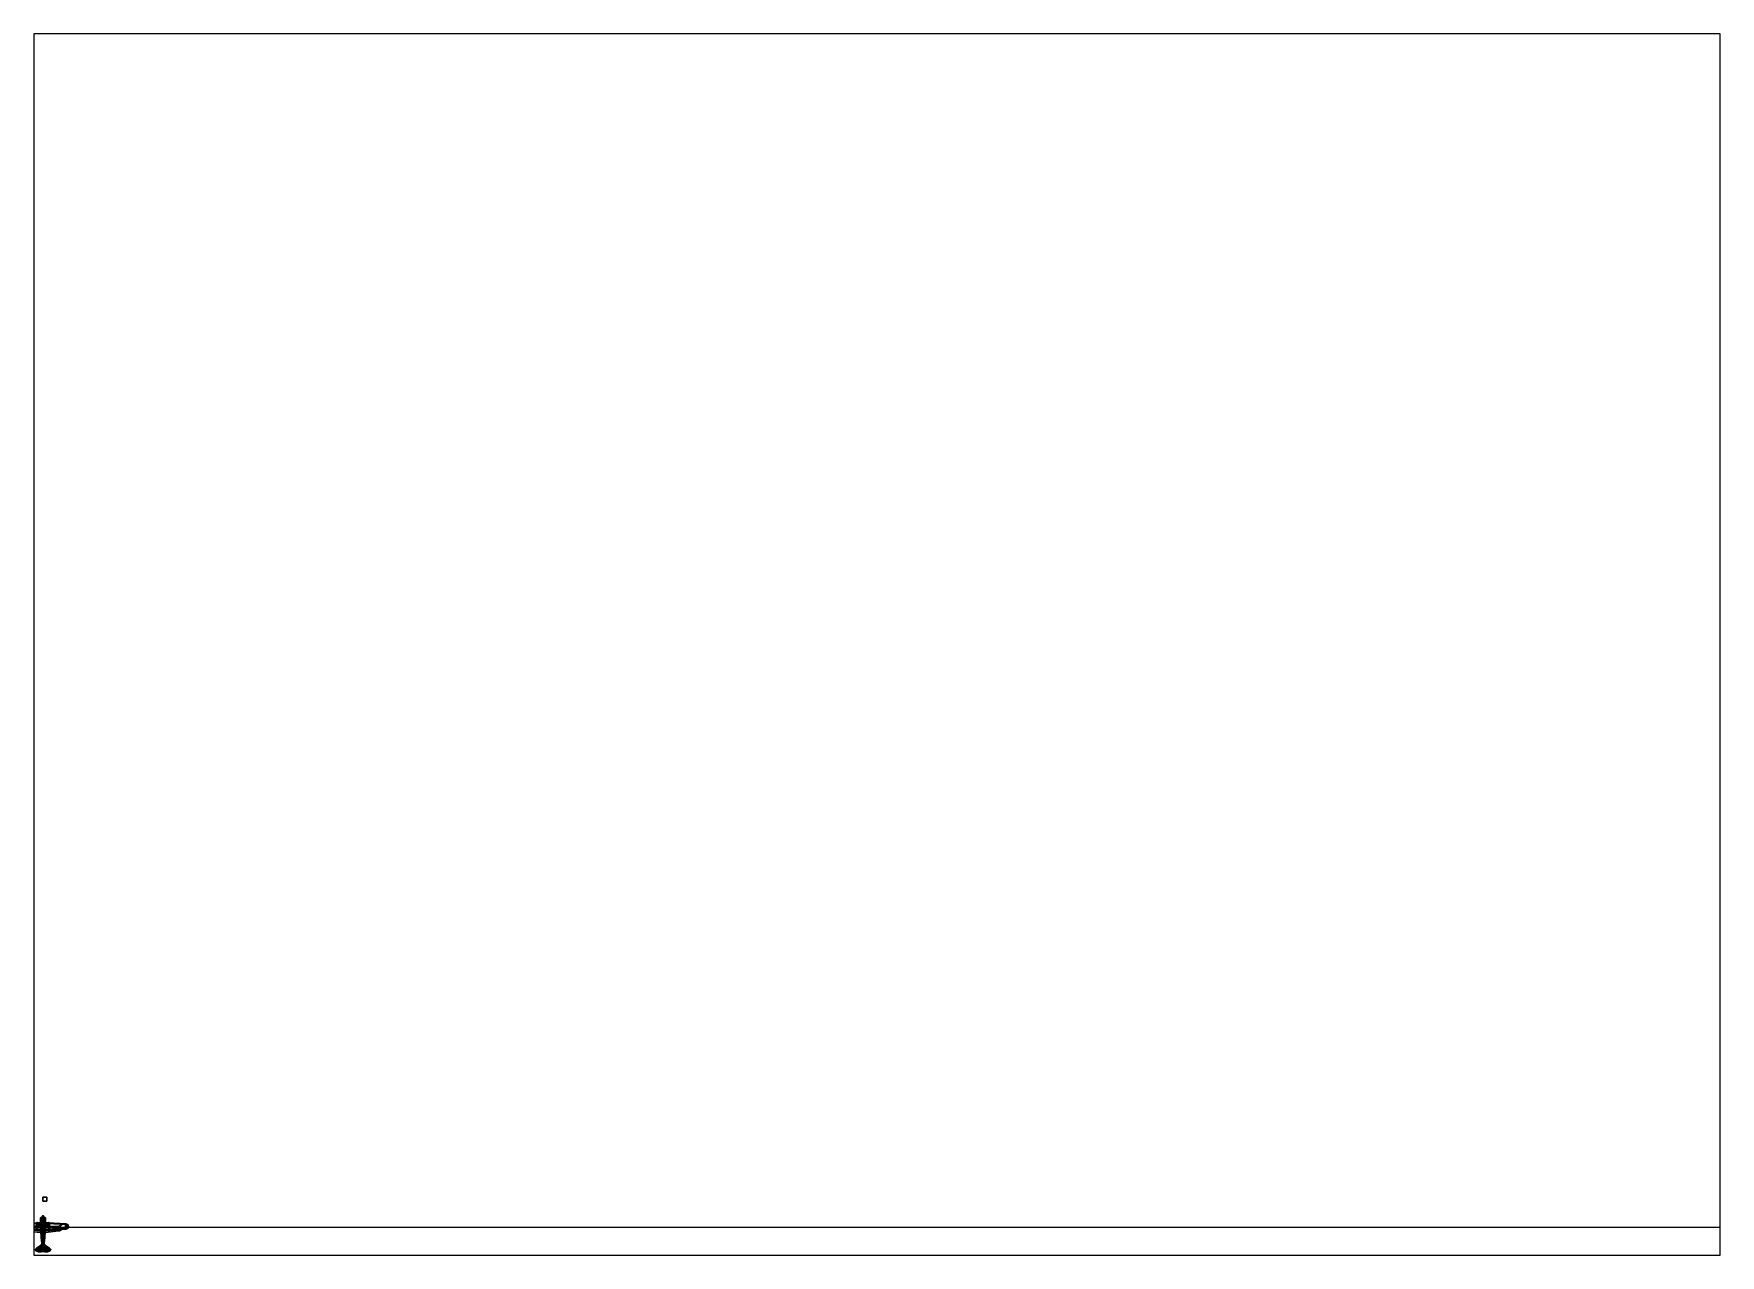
# Paper-space layout 'Layout1' of a CAD drawing. Header units: millimetres. Extents: x 28 to 251, y 20 to 181.
# The model-space entities are those that its viewports show. They can reach past a viewport. Long polylines and large blocks are cut down to what shows.
import ezdxf

# ---------------------------------------------------------------- set-up
doc = ezdxf.new("R2010")
doc.units = ezdxf.units.MM
for name, color, linetype in [('g2', 4, 'Continuous'), ('goggles', 6, 'Continuous'), ('head', 7, 'Continuous'), ('mg', 1, 'Continuous'), ('propeller', 1, 'Continuous'), ('supports', 3, 'Continuous'), ('tmp', 4, 'Continuous'), ('turret', 2, 'Continuous'), ('w1', 5, 'Continuous'), ('w2', 5, 'Continuous')]:
    doc.layers.add(name, color=color, linetype=linetype)

msp = doc.modelspace()

# ---------------------------------------------------------------- linework, layer by layer
for points in [[(1, 9.38, 1), (1, 9.38), (0, 9.38), (0, 9.38, 1)], [(1, 9.38), (1, 8.38), (0, 8.38), (0, 9.38)], [(0, 9.38), (0, 8.38), (0, 8.38, 1), (0, 9.38, 1)], [(0, 9.38, 1), (0, 8.38, 1), (1, 8.38, 1), (1, 9.38, 1)], [(1, 8.38, 1), (1, 8.38), (1, 9.38), (1, 9.38, 1)], [(-0.5, 4.24, -0.21), (-0.54, 4.24), (-0.44, 4.29), (-0.41, 4.29, -0.17)], [(-0.54, 4.24), (-0.5, 4.24, 0.21), (-0.41, 4.29, 0.17), (-0.44, 4.29)], [(-0.38, 4.24, -0.38), (-0.5, 4.24, -0.21), (-0.41, 4.29, -0.17), (-0.31, 4.29, -0.31)], [(-0.5, 4.24, 0.21), (-0.38, 4.24, 0.38), (-0.31, 4.29, 0.31), (-0.41, 4.29, 0.17)], [(-0.44, 4.29), (-0.41, 4.29, 0.17), (-0.39, 4.29, 0.19), (-0.43, 4.29)], [(-0.41, 4.29, -0.17), (-0.44, 4.29), (-0.43, 4.29), (-0.39, 4.29, -0.19)], [(-0.39, 4.29, 0.19), (-0.41, 4.09, 0.09), (-0.41, 4.09, 0.09), (-0.43, 4.29)], [(-0.41, 4.09, 0.09), (-0.42, 4.07, 0.05), (-0.42, 4.07, 0.05), (-0.43, 4.29)], [(-0.42, 4.07, 0.05), (-0.42, 4.02, 0.03), (-0.43, 4.02), (-0.43, 4.29)], [(-0.43, 4.29), (-0.42, 4.07, -0.05), (-0.42, 4.07, -0.05), (-0.41, 4.09, -0.09)], [(-0.43, 4.29), (-0.41, 4.09, -0.09), (-0.41, 4.09, -0.09), (-0.39, 4.29, -0.19)], [(-0.42, 4.07, -0.05), (-0.43, 4.29), (-0.43, 4.02), (-0.42, 4.02, -0.03)], [(-0.39, 4.29, 0.19), (-0.4, 4.07, 0.14), (-0.4, 4.07, 0.14), (-0.41, 4.09, 0.09)], [(-0.41, 4.09, -0.09), (-0.4, 4.07, -0.14), (-0.4, 4.07, -0.14), (-0.39, 4.29, -0.19)], [(-0.41, 4.29, 0.17), (-0.31, 4.29, 0.31), (-0.27, 4.29, 0.34), (-0.39, 4.29, 0.19)], [(-0.39, 4.29, -0.19), (-0.31, 4.29, -0.31), (-0.41, 4.29, -0.17)], [(-0.4, 4.07, 0.14), (-0.39, 4.29, 0.19), (-0.39, 4.02, 0.19), (-0.39, 4.02, 0.16)], [(-0.4, 4.07, -0.14), (-0.39, 4.02, -0.16), (-0.39, 4.02, -0.19), (-0.39, 4.29, -0.19)], [(-0.27, 4.29, 0.34), (-0.33, 4.09, 0.26), (-0.33, 4.09, 0.26), (-0.39, 4.29, 0.19)], [(-0.33, 4.09, 0.26), (-0.36, 4.07, 0.22), (-0.36, 4.07, 0.22), (-0.39, 4.29, 0.19)], [(-0.36, 4.07, 0.22), (-0.37, 4.02, 0.21), (-0.39, 4.02, 0.19), (-0.39, 4.29, 0.19)], [(-0.39, 4.29, -0.19), (-0.36, 4.07, -0.22), (-0.36, 4.07, -0.22), (-0.33, 4.09, -0.26)], [(-0.39, 4.29, -0.19), (-0.33, 4.09, -0.26), (-0.33, 4.09, -0.26), (-0.27, 4.29, -0.34)], [(-0.36, 4.07, -0.22), (-0.39, 4.29, -0.19), (-0.39, 4.02, -0.19), (-0.37, 4.02, -0.21)], [(-0.39, 4.29, -0.19), (-0.27, 4.29, -0.34), (-0.31, 4.29, -0.31)], [(-0.21, 4.24, -0.5), (-0.38, 4.24, -0.38), (-0.31, 4.29, -0.31), (-0.17, 4.29, -0.41)], [(-0.38, 4.24, 0.38), (-0.21, 4.24, 0.5), (-0.17, 4.29, 0.41), (-0.31, 4.29, 0.31)], [(-0.27, 4.29, 0.34), (-0.3, 4.07, 0.3), (-0.3, 4.07, 0.3), (-0.33, 4.09, 0.26)], [(-0.33, 4.29), (-0.33, 4.29), (-0.31, 4.09, 0.07), (-0.3, 4.29, 0.14)], [(-0.33, 4.29), (-0.33, 4.29), (-0.32, 4.07, 0.02), (-0.31, 4.09, 0.07)], [(-0.3, 4.29, -0.14), (-0.3, 4.29, -0.14), (-0.31, 4.09, -0.07), (-0.33, 4.29)], [(-0.33, 4.29), (-0.33, 4.29), (-0.31, 4.09, -0.07), (-0.32, 4.07, -0.02)], [(-0.33, 4.09, -0.26), (-0.3, 4.07, -0.3), (-0.3, 4.07, -0.3), (-0.27, 4.29, -0.34)], [(-0.3, 4.29, 0.14), (-0.3, 4.29, 0.14), (-0.31, 4.09, 0.07), (-0.3, 4.07, 0.12)], [(-0.3, 4.29, -0.14), (-0.3, 4.29, -0.14), (-0.3, 4.07, -0.12), (-0.31, 4.09, -0.07)], [(-0.31, 4.29, 0.31), (-0.17, 4.29, 0.41), (-0.27, 4.29, 0.34)], [(-0.27, 4.29, -0.34), (-0.17, 4.29, -0.41), (-0.31, 4.29, -0.31)], [(-0.3, 4.07, 0.3), (-0.27, 4.29, 0.34), (-0.27, 4.02, 0.34), (-0.28, 4.02, 0.32)], [(-0.3, 4.29, 0.14), (-0.3, 4.29, 0.14), (-0.25, 4.09, 0.2), (-0.21, 4.29, 0.26)], [(-0.3, 4.29, 0.14), (-0.3, 4.29, 0.14), (-0.28, 4.07, 0.16), (-0.25, 4.09, 0.2)], [(-0.28, 4.07, 0.16), (-0.3, 4.29, 0.14), (-0.3, 4.02, 0.14), (-0.3, 4.02, 0.15)], [(-0.3, 4.07, -0.3), (-0.28, 4.02, -0.32), (-0.27, 4.02, -0.34), (-0.27, 4.29, -0.34)], [(-0.21, 4.29, -0.26), (-0.21, 4.29, -0.26), (-0.25, 4.09, -0.2), (-0.3, 4.29, -0.14)], [(-0.3, 4.29, -0.14), (-0.3, 4.29, -0.14), (-0.25, 4.09, -0.2), (-0.28, 4.07, -0.16)], [(-0.3, 4.29, -0.14), (-0.28, 4.07, -0.16), (-0.3, 4.02, -0.15), (-0.3, 4.02, -0.14)], [(-0.1, 4.29, 0.42), (-0.18, 4.09, 0.38), (-0.18, 4.09, 0.38), (-0.27, 4.29, 0.34)], [(-0.18, 4.09, 0.38), (-0.23, 4.07, 0.36), (-0.23, 4.07, 0.36), (-0.27, 4.29, 0.34)], [(-0.23, 4.07, 0.36), (-0.24, 4.02, 0.35), (-0.27, 4.02, 0.34), (-0.27, 4.29, 0.34)], [(-0.27, 4.29, -0.34), (-0.23, 4.07, -0.36), (-0.23, 4.07, -0.36), (-0.18, 4.09, -0.38)], [(-0.27, 4.29, -0.34), (-0.18, 4.09, -0.38), (-0.18, 4.09, -0.38), (-0.1, 4.29, -0.42)], [(-0.23, 4.07, -0.36), (-0.27, 4.29, -0.34), (-0.27, 4.02, -0.34), (-0.24, 4.02, -0.35)], [(-0.27, 4.29, 0.34), (-0.17, 4.29, 0.41), (-0.1, 4.29, 0.42)], [(-0.1, 4.29, -0.42), (-0.17, 4.29, -0.41), (-0.27, 4.29, -0.34)], [(-0.21, 4.29, 0.26), (-0.21, 4.29, 0.26), (-0.25, 4.09, 0.2), (-0.22, 4.07, 0.24)], [(-0.21, 4.29, -0.26), (-0.21, 4.29, -0.26), (-0.22, 4.07, -0.24), (-0.25, 4.09, -0.2)], [(-0.21, 4.29, 0.26), (-0.21, 4.29, 0.26), (-0.14, 4.09, 0.29), (-0.07, 4.29, 0.32)], [(-0.21, 4.29, 0.26), (-0.21, 4.29, 0.26), (-0.18, 4.07, 0.27), (-0.14, 4.09, 0.29)], [(-0.18, 4.07, 0.27), (-0.21, 4.29, 0.26), (-0.21, 4.02, 0.26), (-0.2, 4.02, 0.26)], [(-0.07, 4.29, -0.32), (-0.07, 4.29, -0.32), (-0.14, 4.09, -0.29), (-0.21, 4.29, -0.26)], [(-0.21, 4.29, -0.26), (-0.21, 4.29, -0.26), (-0.14, 4.09, -0.29), (-0.18, 4.07, -0.27)], [(-0.21, 4.29, -0.26), (-0.18, 4.07, -0.27), (-0.2, 4.02, -0.26), (-0.21, 4.02, -0.26)], [(0, 4.24, -0.54), (-0.21, 4.24, -0.5), (-0.17, 4.29, -0.41), (0, 4.29, -0.44)], [(-0.21, 4.24, 0.5), (0, 4.24, 0.54), (0, 4.29, 0.44), (-0.17, 4.29, 0.41)], [(-0.1, 4.29, 0.42), (-0.14, 4.07, 0.4), (-0.14, 4.07, 0.4), (-0.18, 4.09, 0.38)], [(-0.18, 4.09, -0.38), (-0.14, 4.07, -0.4), (-0.14, 4.07, -0.4), (-0.1, 4.29, -0.42)], [(-0.14, 4.07, 0.4), (-0.1, 4.29, 0.42), (-0.1, 4.02, 0.42), (-0.12, 4.02, 0.41)], [(-0.07, 4.29, 0.32), (-0.07, 4.29, 0.32), (-0.14, 4.09, 0.29), (-0.09, 4.07, 0.31)], [(-0.14, 4.07, -0.4), (-0.12, 4.02, -0.41), (-0.1, 4.02, -0.42), (-0.1, 4.29, -0.42)], [(-0.07, 4.29, -0.32), (-0.07, 4.29, -0.32), (-0.09, 4.07, -0.31), (-0.14, 4.09, -0.29)], [(-0.05, 4.07, 0.42), (-0.07, 4.02, 0.42), (-0.1, 4.02, 0.42), (-0.1, 4.29, 0.42)], [(0, 4.09, 0.42), (-0.05, 4.07, 0.42), (-0.05, 4.07, 0.42), (-0.1, 4.29, 0.42)], [(0.1, 4.29, 0.42), (0, 4.09, 0.42), (0, 4.09, 0.42), (-0.1, 4.29, 0.42)], [(-0.1, 4.29, -0.42), (-0.05, 4.07, -0.42), (-0.05, 4.07, -0.42), (0, 4.09, -0.42)], [(-0.1, 4.29, -0.42), (0, 4.09, -0.42), (0, 4.09, -0.42), (0.1, 4.29, -0.42)], [(-0.05, 4.07, -0.42), (-0.1, 4.29, -0.42), (-0.1, 4.02, -0.42), (-0.07, 4.02, -0.42)], [(-0.1, 4.29, 0.42), (0, 4.29, 0.44), (0.1, 4.29, 0.42)], [(0.1, 4.29, -0.42), (0, 4.29, -0.44), (-0.1, 4.29, -0.42)], [(-0.07, 4.29, 0.32), (-0.09, 4.07, 0.31), (-0.08, 4.02, 0.32), (-0.07, 4.02, 0.32)], [(-0.09, 4.07, -0.31), (-0.07, 4.29, -0.32), (-0.07, 4.02, -0.32), (-0.08, 4.02, -0.32)], [(-0.07, 4.29, 0.32), (-0.07, 4.29, 0.32), (-0.05, 4.07, 0.32), (0, 4.09, 0.32)], [(-0.07, 4.29, 0.32), (-0.07, 4.29, 0.32), (0, 4.09, 0.32), (0.07, 4.29, 0.32)], [(0.07, 4.29, -0.32), (0.07, 4.29, -0.32), (0, 4.09, -0.32), (-0.07, 4.29, -0.32)], [(-0.07, 4.29, -0.32), (-0.07, 4.29, -0.32), (0, 4.09, -0.32), (-0.05, 4.07, -0.32)], [(0, 8.38, 1), (0, 8.38), (1, 8.38), (1, 8.38, 1)], [(0.07, 4.29, 0.32), (0.07, 4.29, 0.32), (0, 4.09, 0.32), (0.05, 4.07, 0.32)], [(0.1, 4.29, 0.42), (0.05, 4.07, 0.42), (0.05, 4.07, 0.42), (0, 4.09, 0.42)], [(0, 4.09, -0.42), (0.05, 4.07, -0.42), (0.05, 4.07, -0.42), (0.1, 4.29, -0.42)], [(0.07, 4.29, -0.32), (0.07, 4.29, -0.32), (0.05, 4.07, -0.32), (0, 4.09, -0.32)], [(0.21, 4.24, -0.5), (0, 4.24, -0.54), (0, 4.29, -0.44), (0.17, 4.29, -0.41)], [(0, 4.24, 0.54), (0.21, 4.24, 0.5), (0.17, 4.29, 0.41), (0, 4.29, 0.44)], [(0.05, 4.07, 0.42), (0.1, 4.29, 0.42), (0.1, 4.02, 0.42), (0.07, 4.02, 0.42)], [(0.05, 4.07, -0.42), (0.07, 4.02, -0.42), (0.1, 4.02, -0.42), (0.1, 4.29, -0.42)], [(0.21, 4.29, -0.26), (0.21, 4.29, -0.26), (0.14, 4.09, -0.29), (0.07, 4.29, -0.32)], [(0.07, 4.29, -0.32), (0.07, 4.29, -0.32), (0.14, 4.09, -0.29), (0.09, 4.07, -0.31)], [(0.07, 4.29, -0.32), (0.09, 4.07, -0.31), (0.08, 4.02, -0.32), (0.07, 4.02, -0.32)], [(0.07, 4.29, 0.32), (0.07, 4.29, 0.32), (0.14, 4.09, 0.29), (0.21, 4.29, 0.26)], [(0.07, 4.29, 0.32), (0.07, 4.29, 0.32), (0.09, 4.07, 0.31), (0.14, 4.09, 0.29)], [(0.09, 4.07, 0.31), (0.07, 4.29, 0.32), (0.07, 4.02, 0.32), (0.08, 4.02, 0.32)], [(0.1, 4.29, -0.42), (0.14, 4.07, -0.4), (0.14, 4.07, -0.4), (0.18, 4.09, -0.38)], [(0.1, 4.29, -0.42), (0.18, 4.09, -0.38), (0.18, 4.09, -0.38), (0.27, 4.29, -0.34)], [(0.14, 4.07, -0.4), (0.1, 4.29, -0.42), (0.1, 4.02, -0.42), (0.12, 4.02, -0.41)], [(0.27, 4.29, 0.34), (0.18, 4.09, 0.38), (0.18, 4.09, 0.38), (0.1, 4.29, 0.42)], [(0.18, 4.09, 0.38), (0.14, 4.07, 0.4), (0.14, 4.07, 0.4), (0.1, 4.29, 0.42)], [(0.14, 4.07, 0.4), (0.12, 4.02, 0.41), (0.1, 4.02, 0.42), (0.1, 4.29, 0.42)], [(0.1, 4.29, 0.42), (0.17, 4.29, 0.41), (0.27, 4.29, 0.34)], [(0.27, 4.29, -0.34), (0.17, 4.29, -0.41), (0.1, 4.29, -0.42)], [(0.21, 4.29, -0.26), (0.21, 4.29, -0.26), (0.18, 4.07, -0.27), (0.14, 4.09, -0.29)], [(0.21, 4.29, 0.26), (0.21, 4.29, 0.26), (0.14, 4.09, 0.29), (0.18, 4.07, 0.27)], [(0.38, 4.24, -0.38), (0.21, 4.24, -0.5), (0.17, 4.29, -0.41), (0.31, 4.29, -0.31)], [(0.21, 4.24, 0.5), (0.38, 4.24, 0.38), (0.31, 4.29, 0.31), (0.17, 4.29, 0.41)], [(0.27, 4.29, 0.34), (0.17, 4.29, 0.41), (0.31, 4.29, 0.31)], [(0.31, 4.29, -0.31), (0.17, 4.29, -0.41), (0.27, 4.29, -0.34)], [(0.18, 4.09, -0.38), (0.23, 4.07, -0.36), (0.23, 4.07, -0.36), (0.27, 4.29, -0.34)], [(0.18, 4.07, -0.27), (0.21, 4.29, -0.26), (0.21, 4.02, -0.26), (0.2, 4.02, -0.26)], [(0.27, 4.29, 0.34), (0.23, 4.07, 0.36), (0.23, 4.07, 0.36), (0.18, 4.09, 0.38)], [(0.21, 4.29, 0.26), (0.18, 4.07, 0.27), (0.2, 4.02, 0.26), (0.21, 4.02, 0.26)], [(0.3, 4.29, -0.14), (0.3, 4.29, -0.14), (0.25, 4.09, -0.2), (0.21, 4.29, -0.26)], [(0.21, 4.29, -0.26), (0.21, 4.29, -0.26), (0.25, 4.09, -0.2), (0.22, 4.07, -0.24)], [(0.21, 4.29, 0.26), (0.21, 4.29, 0.26), (0.25, 4.09, 0.2), (0.3, 4.29, 0.14)], [(0.21, 4.29, 0.26), (0.21, 4.29, 0.26), (0.22, 4.07, 0.24), (0.25, 4.09, 0.2)], [(0.23, 4.07, -0.36), (0.24, 4.02, -0.35), (0.27, 4.02, -0.34), (0.27, 4.29, -0.34)], [(0.23, 4.07, 0.36), (0.27, 4.29, 0.34), (0.27, 4.02, 0.34), (0.24, 4.02, 0.35)], [(0.3, 4.29, -0.14), (0.3, 4.29, -0.14), (0.28, 4.07, -0.16), (0.25, 4.09, -0.2)], [(0.3, 4.29, 0.14), (0.3, 4.29, 0.14), (0.25, 4.09, 0.2), (0.28, 4.07, 0.16)], [(0.27, 4.29, -0.34), (0.3, 4.07, -0.3), (0.3, 4.07, -0.3), (0.33, 4.09, -0.26)], [(0.27, 4.29, -0.34), (0.33, 4.09, -0.26), (0.33, 4.09, -0.26), (0.39, 4.29, -0.19)], [(0.3, 4.07, -0.3), (0.27, 4.29, -0.34), (0.27, 4.02, -0.34), (0.28, 4.02, -0.32)], [(0.39, 4.29, 0.19), (0.33, 4.09, 0.26), (0.33, 4.09, 0.26), (0.27, 4.29, 0.34)], [(0.33, 4.09, 0.26), (0.3, 4.07, 0.3), (0.3, 4.07, 0.3), (0.27, 4.29, 0.34)], [(0.3, 4.07, 0.3), (0.28, 4.02, 0.32), (0.27, 4.02, 0.34), (0.27, 4.29, 0.34)], [(0.39, 4.29, 0.19), (0.27, 4.29, 0.34), (0.31, 4.29, 0.31)], [(0.41, 4.29, -0.17), (0.31, 4.29, -0.31), (0.27, 4.29, -0.34), (0.39, 4.29, -0.19)], [(0.28, 4.07, -0.16), (0.3, 4.29, -0.14), (0.3, 4.02, -0.14), (0.3, 4.02, -0.15)], [(0.3, 4.29, 0.14), (0.28, 4.07, 0.16), (0.3, 4.02, 0.15), (0.3, 4.02, 0.14)], [(0.33, 4.29), (0.33, 4.29), (0.31, 4.09, -0.07), (0.3, 4.29, -0.14)], [(0.3, 4.29, -0.14), (0.3, 4.29, -0.14), (0.31, 4.09, -0.07), (0.3, 4.07, -0.12)], [(0.3, 4.29, 0.14), (0.3, 4.29, 0.14), (0.31, 4.09, 0.07), (0.33, 4.29)], [(0.3, 4.29, 0.14), (0.3, 4.29, 0.14), (0.3, 4.07, 0.12), (0.31, 4.09, 0.07)], [(0.33, 4.29), (0.33, 4.29), (0.32, 4.07, -0.02), (0.31, 4.09, -0.07)], [(0.33, 4.29), (0.33, 4.29), (0.31, 4.09, 0.07), (0.32, 4.07, 0.02)], [(0.5, 4.24, -0.21), (0.38, 4.24, -0.38), (0.31, 4.29, -0.31), (0.41, 4.29, -0.17)], [(0.38, 4.24, 0.38), (0.5, 4.24, 0.21), (0.41, 4.29, 0.17), (0.31, 4.29, 0.31)], [(0.39, 4.29, 0.19), (0.31, 4.29, 0.31), (0.41, 4.29, 0.17)], [(0.33, 4.09, -0.26), (0.36, 4.07, -0.22), (0.36, 4.07, -0.22), (0.39, 4.29, -0.19)], [(0.39, 4.29, 0.19), (0.36, 4.07, 0.22), (0.36, 4.07, 0.22), (0.33, 4.09, 0.26)], [(0.36, 4.07, -0.22), (0.37, 4.02, -0.21), (0.39, 4.02, -0.19), (0.39, 4.29, -0.19)], [(0.36, 4.07, 0.22), (0.39, 4.29, 0.19), (0.39, 4.02, 0.19), (0.37, 4.02, 0.21)], [(0.39, 4.29, -0.19), (0.4, 4.07, -0.14), (0.4, 4.07, -0.14), (0.41, 4.09, -0.09)], [(0.39, 4.29, -0.19), (0.41, 4.09, -0.09), (0.41, 4.09, -0.09), (0.43, 4.29)], [(0.4, 4.07, -0.14), (0.39, 4.29, -0.19), (0.39, 4.02, -0.19), (0.39, 4.02, -0.16)], [(0.43, 4.29), (0.41, 4.09, 0.09), (0.41, 4.09, 0.09), (0.39, 4.29, 0.19)], [(0.41, 4.09, 0.09), (0.4, 4.07, 0.14), (0.4, 4.07, 0.14), (0.39, 4.29, 0.19)], [(0.4, 4.07, 0.14), (0.39, 4.02, 0.16), (0.39, 4.02, 0.19), (0.39, 4.29, 0.19)], [(0.41, 4.29, 0.17), (0.44, 4.29), (0.43, 4.29), (0.39, 4.29, 0.19)], [(0.44, 4.29), (0.41, 4.29, -0.17), (0.39, 4.29, -0.19), (0.43, 4.29)], [(0.41, 4.09, -0.09), (0.42, 4.07, -0.05), (0.42, 4.07, -0.05), (0.43, 4.29)], [(0.43, 4.29), (0.42, 4.07, 0.05), (0.42, 4.07, 0.05), (0.41, 4.09, 0.09)], [(0.54, 4.24), (0.5, 4.24, -0.21), (0.41, 4.29, -0.17), (0.44, 4.29)], [(0.5, 4.24, 0.21), (0.54, 4.24), (0.44, 4.29), (0.41, 4.29, 0.17)], [(0.42, 4.07, -0.05), (0.42, 4.02, -0.03), (0.43, 4.02), (0.43, 4.29)], [(0.42, 4.07, 0.05), (0.43, 4.29), (0.43, 4.02), (0.42, 4.02, 0.03)], [(-1.55, 2.94, -1.34), (-1.55, 3.03, -1.5), (-1.65, 2.92, -1.51), (-1.65, 2.8, -1.31)], [(-1.55, 3.03, -1.5), (-1.55, 3.03, -1.66), (-1.65, 2.92, -1.67), (-1.65, 2.92, -1.51)], [(-1.55, 3.03, -1.66), (-1.55, 2.97, -1.77), (-1.65, 2.92, -1.67)], [(-1.55, 2.97, -1.77), (-1.65, 2.87, -1.82), (-1.65, 2.92, -1.67)], [(-1.55, 2.97, -1.77), (-1.55, 2.87, -1.82), (-1.65, 2.87, -1.82)], [(-1.55, 2.83, -1.24), (-1.55, 2.94, -1.34), (-1.65, 2.8, -1.31)], [(-1.65, 2.59, -1.85), (-1.65, 2.12, -1.85), (-1.65, 2.92, -1.51), (-1.65, 2.92, -1.67)], [(-1.65, 2.87, -1.82), (-1.65, 2.59, -1.85), (-1.65, 2.92, -1.67)], [(-1.65, 2.12, -1.85), (-1.65, 1.65, -1.78), (-1.65, 2.8, -1.31), (-1.65, 2.92, -1.51)], [(-1.55, 2.62, -1.14), (-1.55, 2.83, -1.24), (-1.65, 2.8, -1.31), (-1.65, 2.61, -1.2)], [(-1.65, 1.65, -1.78), (-1.65, 1.6, -1.73), (-1.65, 2.61, -1.2), (-1.65, 2.8, -1.31)], [(-1.55, 2.31, -1.14), (-1.55, 2.62, -1.14), (-1.65, 2.61, -1.2), (-1.65, 2.33, -1.2)], [(-1.65, 1.6, -1.73), (-1.65, 1.89, -1.43), (-1.65, 2.33, -1.2), (-1.65, 2.61, -1.2)], [(-1.55, 2.07, -1.24), (-1.55, 2.31, -1.14), (-1.65, 2.33, -1.2), (-1.65, 1.89, -1.43)], [(-1.55, 1.83, -1.42), (-1.55, 2.07, -1.24), (-1.65, 1.89, -1.43)], [(-1.55, 1.6, -1.7), (-1.55, 1.83, -1.42), (-1.65, 1.89, -1.43), (-1.65, 1.6, -1.73)], [(-1.55, 1.6, -1.73), (-1.55, 1.6, -1.7), (-1.65, 1.6, -1.73)], [(-1.56, 2.75, -2.07), (-1.59, 2.7, -2.02), (-1.59, 2.78, -1.81), (-1.56, 2.86, -1.81)], [(-1.59, 2.7, -2.02), (-1.56, 2.64, -1.96), (-1.56, 2.7, -1.81), (-1.59, 2.78, -1.81)], [(-1.56, 2.49, -2.18), (-1.59, 2.49, -2.1), (-1.59, 2.7, -2.02), (-1.56, 2.75, -2.07)], [(-1.59, 2.49, -2.1), (-1.56, 2.49, -2.02), (-1.56, 2.64, -1.96), (-1.59, 2.7, -2.02)], [(-1.59, 2.28, -2.02), (-1.56, 2.34, -1.96), (-1.56, 2.49, -2.02), (-1.59, 2.49, -2.1)], [(-1.56, 2.23, -2.07), (-1.59, 2.28, -2.02), (-1.59, 2.49, -2.1), (-1.56, 2.49, -2.18)], [(-1.59, 2.2, -1.81), (-1.56, 2.28, -1.81), (-1.56, 2.34, -1.96), (-1.59, 2.28, -2.02)], [(-1.56, 2.12, -1.81), (-1.59, 2.2, -1.81), (-1.59, 2.28, -2.02), (-1.56, 2.23, -2.07)], [(-1.48, 2.77, -2.09), (-1.56, 2.75, -2.07), (-1.56, 2.86, -1.81), (-1.48, 2.89, -1.81)], [(-1.48, 2.49, -2.21), (-1.56, 2.49, -2.18), (-1.56, 2.75, -2.07), (-1.48, 2.77, -2.09)], [(-1.56, 2.49, -2.02), (-1.56, 2.28, -1.81), (-1.56, 2.7, -1.81), (-1.56, 2.64, -1.96)], [(-1.48, 2.21, -2.09), (-1.56, 2.23, -2.07), (-1.56, 2.49, -2.18), (-1.48, 2.49, -2.21)], [(-1.56, 2.28, -1.81), (-1.56, 2.28, -1.81), (-1.56, 2.49, -2.02), (-1.56, 2.34, -1.96)], [(-1.48, 2.09, -1.81), (-1.56, 2.12, -1.81), (-1.56, 2.23, -2.07), (-1.48, 2.21, -2.09)], [(-1.41, 2.94, -1.34), (-1.41, 3.03, -1.5), (-1.55, 3.03, -1.5), (-1.55, 2.94, -1.34)], [(-1.41, 3.03, -1.5), (-1.41, 3.03, -1.66), (-1.55, 3.03, -1.66), (-1.55, 3.03, -1.5)], [(-1.41, 3.03, -1.66), (-1.41, 2.97, -1.77), (-1.55, 2.97, -1.77), (-1.55, 3.03, -1.66)], [(-1.41, 2.97, -1.77), (-1.41, 2.87, -1.82), (-1.55, 2.87, -1.82), (-1.55, 2.97, -1.77)], [(-1.41, 2.83, -1.24), (-1.41, 2.94, -1.34), (-1.55, 2.94, -1.34), (-1.55, 2.83, -1.24)], [(-1.41, 2.62, -1.14), (-1.41, 2.83, -1.24), (-1.55, 2.83, -1.24), (-1.55, 2.62, -1.14)], [(-1.41, 2.31, -1.14), (-1.41, 2.62, -1.14), (-1.55, 2.62, -1.14), (-1.55, 2.31, -1.14)], [(-1.41, 2.07, -1.24), (-1.41, 2.31, -1.14), (-1.55, 2.31, -1.14), (-1.55, 2.07, -1.24)], [(-1.41, 1.83, -1.42), (-1.41, 2.07, -1.24), (-1.55, 2.07, -1.24), (-1.55, 1.83, -1.42)], [(-1.41, 1.6, -1.7), (-1.41, 1.83, -1.42), (-1.55, 1.83, -1.42), (-1.55, 1.6, -1.7)], [(-1.41, 1.6, -1.73), (-1.41, 1.6, -1.7), (-1.55, 1.6, -1.7), (-1.55, 1.6, -1.73)], [(-1.4, 2.75, -2.07), (-1.48, 2.77, -2.09), (-1.48, 2.89, -1.81), (-1.4, 2.86, -1.81)], [(-1.4, 2.49, -2.18), (-1.48, 2.49, -2.21), (-1.48, 2.77, -2.09), (-1.4, 2.75, -2.07)], [(-1.4, 2.23, -2.07), (-1.48, 2.21, -2.09), (-1.48, 2.49, -2.21), (-1.4, 2.49, -2.18)], [(-1.4, 2.12, -1.81), (-1.48, 2.09, -1.81), (-1.48, 2.21, -2.09), (-1.4, 2.23, -2.07)], [(-1.31, 2.8, -1.31), (-1.31, 2.92, -1.51), (-1.41, 3.03, -1.5), (-1.41, 2.94, -1.34)], [(-1.31, 2.92, -1.51), (-1.31, 2.92, -1.67), (-1.41, 3.03, -1.66), (-1.41, 3.03, -1.5)], [(-1.31, 2.92, -1.67), (-1.31, 2.92, -1.67), (-1.41, 2.97, -1.77), (-1.41, 3.03, -1.66)], [(-1.31, 2.92, -1.67), (-1.31, 2.92, -1.67), (-1.31, 2.87, -1.82), (-1.41, 2.97, -1.77)], [(-1.31, 2.87, -1.82), (-1.31, 2.87, -1.82), (-1.41, 2.87, -1.82), (-1.41, 2.97, -1.77)], [(-1.31, 2.8, -1.31), (-1.31, 2.8, -1.31), (-1.41, 2.94, -1.34), (-1.41, 2.83, -1.24)], [(-1.31, 2.61, -1.2), (-1.31, 2.8, -1.31), (-1.41, 2.83, -1.24), (-1.41, 2.62, -1.14)], [(-1.31, 2.33, -1.2), (-1.31, 2.61, -1.2), (-1.41, 2.62, -1.14), (-1.41, 2.31, -1.14)], [(-1.31, 1.89, -1.43), (-1.31, 2.33, -1.2), (-1.41, 2.31, -1.14), (-1.41, 2.07, -1.24)], [(-1.31, 1.89, -1.43), (-1.31, 1.89, -1.43), (-1.41, 2.07, -1.24), (-1.41, 1.83, -1.42)], [(-1.31, 1.6, -1.73), (-1.31, 1.89, -1.43), (-1.41, 1.83, -1.42), (-1.41, 1.6, -1.7)], [(-1.31, 1.6, -1.73), (-1.31, 1.6, -1.73), (-1.41, 1.6, -1.7), (-1.41, 1.6, -1.73)], [(-1.37, 2.7, -2.02), (-1.4, 2.75, -2.07), (-1.4, 2.86, -1.81), (-1.37, 2.78, -1.81)], [(-1.4, 2.64, -1.96), (-1.37, 2.7, -2.02), (-1.37, 2.78, -1.81), (-1.4, 2.7, -1.81)], [(-1.37, 2.49, -2.1), (-1.4, 2.49, -2.18), (-1.4, 2.75, -2.07), (-1.37, 2.7, -2.02)], [(-1.4, 2.49, -2.02), (-1.37, 2.49, -2.1), (-1.37, 2.7, -2.02), (-1.4, 2.64, -1.96)], [(-1.4, 2.28, -1.81), (-1.4, 2.49, -2.02), (-1.4, 2.64, -1.96), (-1.4, 2.7, -1.81)], [(-1.4, 2.34, -1.96), (-1.37, 2.28, -2.02), (-1.37, 2.49, -2.1), (-1.4, 2.49, -2.02)], [(-1.37, 2.28, -2.02), (-1.4, 2.23, -2.07), (-1.4, 2.49, -2.18), (-1.37, 2.49, -2.1)], [(-1.4, 2.28, -1.81), (-1.4, 2.28, -1.81), (-1.4, 2.34, -1.96), (-1.4, 2.49, -2.02)], [(-1.4, 2.28, -1.81), (-1.37, 2.2, -1.81), (-1.37, 2.28, -2.02), (-1.4, 2.34, -1.96)], [(-1.37, 2.2, -1.81), (-1.4, 2.12, -1.81), (-1.4, 2.23, -2.07), (-1.37, 2.28, -2.02)], [(-1.31, 2.92, -1.51), (-1.31, 2.12, -1.85), (-1.31, 2.59, -1.85), (-1.31, 2.92, -1.67)], [(-1.31, 2.92, -1.67), (-1.31, 2.59, -1.85), (-1.31, 2.87, -1.82), (-1.31, 2.92, -1.67)], [(-1.31, 2.8, -1.31), (-1.31, 1.65, -1.78), (-1.31, 2.12, -1.85), (-1.31, 2.92, -1.51)], [(-1.31, 2.61, -1.2), (-1.31, 1.6, -1.73), (-1.31, 1.65, -1.78), (-1.31, 2.8, -1.31)], [(-1.31, 2.33, -1.2), (-1.31, 1.89, -1.43), (-1.31, 1.6, -1.73), (-1.31, 2.61, -1.2)], [(-1.26, 2.54, -1.76), (-1.21, 2.56, -1.81), (-1.31, 2.56, -1.81), (-1.31, 2.54, -1.76)], [(-1.21, 2.56, -1.81), (-1.16, 2.54, -1.86), (-1.31, 2.54, -1.86), (-1.31, 2.56, -1.81)], [(-1.28, 2.56, -0.73), (-1.31, 2.49, -0.73), (-1.27, 2.49, -0.5), (-1.25, 2.53, -0.5)], [(-1.28, 2.56, -1.25), (-1.31, 2.49, -1.25), (-1.31, 2.49, -0.73), (-1.28, 2.56, -0.73)], [(-1.28, 2.49, -1.74), (-1.26, 2.54, -1.76), (-1.31, 2.54, -1.76), (-1.31, 2.49, -1.74)], [(-1.16, 2.54, -1.86), (-1.14, 2.49, -1.88), (-1.31, 2.49, -1.88), (-1.31, 2.54, -1.86)], [(-1.26, 2.44, -1.76), (-1.28, 2.49, -1.74), (-1.31, 2.49, -1.74), (-1.31, 2.44, -1.76)], [(-1.14, 2.49, -1.88), (-1.16, 2.44, -1.86), (-1.31, 2.44, -1.86), (-1.31, 2.49, -1.88)], [(-1.31, 2.49, -0.73), (-1.28, 2.42, -0.73), (-1.25, 2.45, -0.5), (-1.27, 2.49, -0.5)], [(-1.31, 2.49, -1.25), (-1.28, 2.42, -1.25), (-1.28, 2.42, -0.73), (-1.31, 2.49, -0.73)], [(-1.21, 2.42, -1.81), (-1.26, 2.44, -1.76), (-1.31, 2.44, -1.76), (-1.31, 2.42, -1.81)], [(-1.16, 2.44, -1.86), (-1.21, 2.42, -1.81), (-1.31, 2.42, -1.81), (-1.31, 2.44, -1.86)], [(-1.21, 2.59, -0.73), (-1.28, 2.56, -0.73), (-1.25, 2.53, -0.5), (-1.21, 2.55, -0.5)], [(-1.21, 2.59, -1.25), (-1.28, 2.56, -1.25), (-1.28, 2.56, -0.73), (-1.21, 2.59, -0.73)], [(-1.26, 2.54, -1.76), (-1.28, 2.49, -1.74), (-1.28, 2.49, -1.25), (-1.26, 2.54, -1.25)], [(-1.28, 2.49, -1.74), (-1.26, 2.44, -1.76), (-1.26, 2.44, -1.25), (-1.28, 2.49, -1.25)], [(-1.28, 2.42, -0.73), (-1.21, 2.39, -0.73), (-1.21, 2.43, -0.5), (-1.25, 2.45, -0.5)], [(-1.28, 2.42, -1.25), (-1.21, 2.39, -1.25), (-1.21, 2.39, -0.73), (-1.28, 2.42, -0.73)], [(-1.25, 2.53, -0.5), (-1.27, 2.49, -0.5), (-1.27, 2.49, 1.1), (-1.25, 2.53, 1.1)], [(-1.27, 2.49, -0.5), (-1.25, 2.45, -0.5), (-1.25, 2.45, 1.1), (-1.27, 2.49, 1.1)], [(-1.21, 2.56, -1.81), (-1.26, 2.54, -1.76), (-1.26, 2.54, -1.25), (-1.21, 2.56, -1.25)], [(-1.26, 2.44, -1.76), (-1.21, 2.42, -1.81), (-1.21, 2.42, -1.25), (-1.26, 2.44, -1.25)], [(-1.21, 2.55, -0.5), (-1.25, 2.53, -0.5), (-1.25, 2.53, 1.1), (-1.21, 2.55, 1.1)], [(-1.25, 2.45, -0.5), (-1.21, 2.43, -0.5), (-1.21, 2.43, 1.1), (-1.25, 2.45, 1.1)], [(-1.14, 2.56, -0.73), (-1.21, 2.59, -0.73), (-1.21, 2.55, -0.5), (-1.17, 2.53, -0.5)], [(-1.14, 2.56, -1.25), (-1.21, 2.59, -1.25), (-1.21, 2.59, -0.73), (-1.14, 2.56, -0.73)], [(-1.16, 2.54, -1.86), (-1.21, 2.56, -1.81), (-1.21, 2.56, -1.25), (-1.16, 2.54, -1.25)], [(-1.17, 2.53, -0.5), (-1.21, 2.55, -0.5), (-1.21, 2.55, 1.1), (-1.17, 2.53, 1.1)], [(-1.21, 2.43, -0.5), (-1.17, 2.45, -0.5), (-1.17, 2.45, 1.1), (-1.21, 2.43, 1.1)], [(-1.21, 2.39, -0.73), (-1.14, 2.42, -0.73), (-1.17, 2.45, -0.5), (-1.21, 2.43, -0.5)], [(-1.21, 2.42, -1.81), (-1.16, 2.44, -1.86), (-1.16, 2.44, -1.25), (-1.21, 2.42, -1.25)], [(-1.21, 2.39, -1.25), (-1.14, 2.42, -1.25), (-1.14, 2.42, -0.73), (-1.21, 2.39, -0.73)], [(-1.11, 2.49, -0.73), (-1.14, 2.56, -0.73), (-1.17, 2.53, -0.5), (-1.15, 2.49, -0.5)], [(-1.15, 2.49, -0.5), (-1.17, 2.53, -0.5), (-1.17, 2.53, 1.1), (-1.15, 2.49, 1.1)], [(-1.17, 2.45, -0.5), (-1.15, 2.49, -0.5), (-1.15, 2.49, 1.1), (-1.17, 2.45, 1.1)], [(-1.14, 2.42, -0.73), (-1.11, 2.49, -0.73), (-1.15, 2.49, -0.5), (-1.17, 2.45, -0.5)], [(-1.14, 2.49, -1.88), (-1.16, 2.54, -1.86), (-1.16, 2.54, -1.25), (-1.14, 2.49, -1.25)], [(-1.16, 2.53, -1.81), (-1.14, 2.49, -1.77), (-1.14, 2.49, -1.77), (-1.14, 2.53, -1.81)], [(-1.14, 2.49, -1.85), (-1.16, 2.53, -1.81), (-1.14, 2.53, -1.81), (-1.14, 2.49, -1.85)], [(-1.14, 2.49, -1.68), (-1.16, 2.52, -1.65), (-1.14, 2.52, -1.65), (-1.14, 2.49, -1.68)], [(-1.16, 2.52, -1.65), (-1.14, 2.49, -1.62), (-1.14, 2.49, -1.62), (-1.14, 2.52, -1.65)], [(-1.16, 2.44, -1.86), (-1.14, 2.49, -1.88), (-1.14, 2.49, -1.25), (-1.16, 2.44, -1.25)], [(-1.14, 2.49, -1.62), (-1.16, 2.46, -1.65), (-1.14, 2.46, -1.65), (-1.14, 2.49, -1.62)], [(-1.16, 2.46, -1.65), (-1.14, 2.49, -1.68), (-1.14, 2.49, -1.68), (-1.14, 2.46, -1.65)], [(-1.16, 2.45, -1.81), (-1.14, 2.49, -1.85), (-1.14, 2.49, -1.85), (-1.14, 2.45, -1.81)], [(-1.14, 2.49, -1.77), (-1.16, 2.45, -1.81), (-1.14, 2.45, -1.81), (-1.14, 2.49, -1.77)], [(-1.14, 2.49, -1.68), (-1.14, 2.52, -1.65), (-0.3, 2.78, -0.6), (-0.3, 2.75, -0.63)], [(-1.14, 2.52, -1.65), (-1.14, 2.49, -1.62), (-0.3, 2.75, -0.57), (-0.3, 2.78, -0.6)], [(-1.14, 2.49, -1.62), (-1.14, 2.46, -1.65), (-0.3, 2.72, -0.6), (-0.3, 2.75, -0.57)], [(-1.14, 2.46, -1.65), (-1.14, 2.49, -1.68), (-0.3, 2.75, -0.63), (-0.3, 2.72, -0.6)], [(-1.11, 2.49, -1.25), (-1.14, 2.56, -1.25), (-1.14, 2.56, -0.73), (-1.11, 2.49, -0.73)], [(-1.14, 2.53, -1.81), (-1.14, 2.49, -1.77), (-0.38, 1.8, -0.65), (-0.34, 1.84, -0.65)], [(-1.14, 2.49, -1.85), (-1.14, 2.53, -1.81), (-0.34, 1.84, -0.65), (-0.3, 1.8, -0.65)], [(-1.14, 2.42, -1.25), (-1.11, 2.49, -1.25), (-1.11, 2.49, -0.73), (-1.14, 2.42, -0.73)], [(-1.14, 2.45, -1.81), (-1.14, 2.49, -1.85), (-0.3, 1.8, -0.65), (-0.34, 1.76, -0.65)], [(-1.14, 2.49, -1.77), (-1.14, 2.45, -1.81), (-0.34, 1.76, -0.65), (-0.38, 1.8, -0.65)], [(-0.59, 4.02, -0.24), (-0.64, 4.02), (-0.6, 4.14), (-0.55, 4.14, -0.23)], [(-0.64, 4.02), (-0.59, 4.02, 0.24), (-0.55, 4.14, 0.23), (-0.6, 4.14)], [(-0.59, 4.02, 0.24), (-0.64, 4.02), (-0.64, 3.11), (-0.59, 3.11, 0.24)], [(-0.64, 4.02), (-0.59, 4.02, -0.24), (-0.59, 3.11, -0.24), (-0.64, 3.11)], [(-0.59, 3.11, 0.24), (-0.64, 3.11), (-0.59, 3.11), (-0.55, 3.11, 0.23)], [(-0.64, 3.11), (-0.59, 3.11, -0.24), (-0.55, 3.11, -0.23), (-0.59, 3.11)], [(-0.57, 3.05, -0.31), (-0.62, 3.05, -0.07), (-0.59, 3.11), (-0.55, 3.11, -0.23)], [(-0.62, 3.05), (-0.57, 3.05, 0.24), (-0.55, 3.11, 0.23), (-0.59, 3.11)], [(-0.62, 3.05, -0.07), (-0.62, 3.05), (-0.59, 3.11)], [(-0.57, 3.05, 0.24), (-0.62, 3.05), (-0.58, 0.75, -0.02), (-0.53, 0.75, 0.24)], [(-0.62, 3.05, -0.07), (-0.57, 3.05, -0.31), (-0.53, 0.75, -0.26), (-0.58, 0.75, -0.02)], [(-0.62, 3.05), (-0.62, 3.05, -0.07), (-0.58, 0.75, -0.02)], [(-0.55, 4.14, -0.23), (-0.6, 4.14), (-0.54, 4.24), (-0.5, 4.24, -0.21)], [(-0.6, 4.14), (-0.55, 4.14, 0.23), (-0.5, 4.24, 0.21), (-0.54, 4.24)], [(-0.45, 4.02, -0.45), (-0.59, 4.02, -0.24), (-0.55, 4.14, -0.23), (-0.42, 4.14, -0.42)], [(-0.59, 4.02, 0.24), (-0.45, 4.02, 0.45), (-0.42, 4.14, 0.42), (-0.55, 4.14, 0.23)], [(-0.45, 4.02, 0.45), (-0.59, 4.02, 0.24), (-0.59, 3.11, 0.24), (-0.45, 3.11, 0.45)], [(-0.59, 4.02, -0.24), (-0.45, 4.02, -0.45), (-0.45, 3.11, -0.45), (-0.59, 3.11, -0.24)], [(-0.59, 3.11, -0.24), (-0.45, 3.11, -0.45), (-0.42, 3.11, -0.42), (-0.55, 3.11, -0.23)], [(-0.45, 3.11, 0.45), (-0.59, 3.11, 0.24), (-0.55, 3.11, 0.23), (-0.42, 3.11, 0.42)], [(-0.58, 0.75, -0.02), (-0.53, 0.75, -0.26), (-0.44, -0.74, -0.21), (-0.48, -0.74, -0.02)], [(-0.53, 0.75, 0.24), (-0.58, 0.75, -0.02), (-0.48, -0.74, -0.02), (-0.44, -0.74, 0.18)], [(-0.44, 3.05, -0.51), (-0.57, 3.05, -0.31), (-0.55, 3.11, -0.23), (-0.42, 3.11, -0.42)], [(-0.57, 3.05, 0.24), (-0.44, 3.05, 0.44), (-0.42, 3.11, 0.42), (-0.55, 3.11, 0.23)], [(-0.44, 3.05, 0.44), (-0.57, 3.05, 0.24), (-0.53, 0.75, 0.24), (-0.44, 0.75, 0.44)], [(-0.57, 3.05, -0.31), (-0.44, 3.05, -0.51), (-0.44, 0.75, -0.46), (-0.53, 0.75, -0.26)], [(-0.42, 4.14, -0.42), (-0.55, 4.14, -0.23), (-0.5, 4.24, -0.21), (-0.38, 4.24, -0.38)], [(-0.55, 4.14, 0.23), (-0.42, 4.14, 0.42), (-0.38, 4.24, 0.38), (-0.5, 4.24, 0.21)], [(-0.53, 0.75, -0.26), (-0.44, 0.75, -0.46), (-0.44, -0.74, -0.41), (-0.44, -0.74, -0.21)], [(-0.44, 0.75, 0.44), (-0.53, 0.75, 0.24), (-0.44, -0.74, 0.18), (-0.44, -0.74, 0.38)], [(-0.24, 4.02, -0.59), (-0.45, 4.02, -0.45), (-0.42, 4.14, -0.42), (-0.23, 4.14, -0.55)], [(-0.45, 4.02, 0.45), (-0.24, 4.02, 0.59), (-0.23, 4.14, 0.55), (-0.42, 4.14, 0.42)], [(-0.24, 4.02, 0.59), (-0.45, 4.02, 0.45), (-0.45, 3.11, 0.45), (-0.24, 3.11, 0.59)], [(-0.45, 4.02, -0.45), (-0.24, 4.02, -0.59), (-0.24, 3.11, -0.59), (-0.45, 3.11, -0.45)], [(-0.45, 3.11, -0.45), (-0.24, 3.11, -0.59), (-0.23, 3.11, -0.55), (-0.42, 3.11, -0.42)], [(-0.24, 3.11, 0.59), (-0.45, 3.11, 0.45), (-0.42, 3.11, 0.42), (-0.23, 3.11, 0.55)], [(-0.24, 3.05, -0.64), (-0.44, 3.05, -0.51), (-0.42, 3.11, -0.42), (-0.23, 3.11, -0.55)], [(-0.44, 3.05, 0.44), (-0.24, 3.05, 0.57), (-0.23, 3.11, 0.55), (-0.42, 3.11, 0.42)], [(-0.24, 3.05, 0.57), (-0.44, 3.05, 0.44), (-0.44, 0.75, 0.44), (-0.24, 1.13, 0.57)], [(-0.44, 3.05, -0.51), (-0.24, 3.05, -0.64), (-0.24, 0.75, -0.59), (-0.44, 0.75, -0.46)], [(-0.24, 1.13, 0.57), (-0.44, 0.75, 0.44), (-0.38, 0.75, 0.48)], [(-0.44, 0.75, -0.46), (-0.24, 0.75, -0.59), (-0.24, -0.74, -0.54), (-0.44, -0.74, -0.41)], [(-0.24, 0.42, 0.56), (-0.44, 0.75, 0.44), (-0.44, -0.1, 0.4), (-0.24, 0.15, 0.55)], [(-0.38, 0.75, 0.48), (-0.44, 0.75, 0.44), (-0.24, 0.42, 0.56)], [(0.44, -0.1, 0.4), (0.24, 0.15, 0.55), (-0.24, 0.15, 0.55), (-0.44, -0.1, 0.4)], [(-0.33, 4.02), (-0.33, 4.02, 0), (-0.42, 4.02, -0.03), (-0.43, 4.02)], [(-0.33, 4.02, 0), (-0.33, 4.02), (-0.43, 4.02), (-0.42, 4.02, 0.03)], [(-0.23, 4.14, -0.55), (-0.42, 4.14, -0.42), (-0.38, 4.24, -0.38), (-0.21, 4.24, -0.5)], [(-0.42, 4.14, 0.42), (-0.23, 4.14, 0.55), (-0.21, 4.24, 0.5), (-0.38, 4.24, 0.38)], [(-0.31, 4.09, 0.07), (-0.32, 4.07, 0.02), (-0.42, 4.07, 0.05), (-0.41, 4.09, 0.09)], [(-0.32, 4.07, -0.02), (-0.31, 4.09, -0.07), (-0.41, 4.09, -0.09), (-0.42, 4.07, -0.05)], [(-0.32, 4.07, 0.02), (-0.33, 4.02, 0), (-0.42, 4.02, 0.03), (-0.42, 4.07, 0.05)], [(-0.33, 4.02, 0), (-0.32, 4.07, -0.02), (-0.42, 4.07, -0.05), (-0.42, 4.02, -0.03)], [(-0.3, 4.07, 0.12), (-0.31, 4.09, 0.07), (-0.41, 4.09, 0.09), (-0.4, 4.07, 0.14)], [(-0.31, 4.09, -0.07), (-0.3, 4.07, -0.12), (-0.4, 4.07, -0.14), (-0.41, 4.09, -0.09)], [(-0.3, 4.02, 0.14), (-0.3, 4.07, 0.12), (-0.4, 4.07, 0.14), (-0.39, 4.02, 0.16)], [(-0.3, 4.07, -0.12), (-0.3, 4.02, -0.14), (-0.39, 4.02, -0.16), (-0.4, 4.07, -0.14)], [(-0.3, 4.02, 0.14), (-0.3, 4.02, 0.14), (-0.39, 4.02, 0.16), (-0.39, 4.02, 0.19)], [(-0.3, 4.02, 0.15), (-0.3, 4.02, 0.14), (-0.39, 4.02, 0.19), (-0.37, 4.02, 0.21)], [(-0.3, 4.02, -0.14), (-0.3, 4.02, -0.15), (-0.37, 4.02, -0.21), (-0.39, 4.02, -0.19)], [(-0.3, 4.02, -0.14), (-0.3, 4.02, -0.14), (-0.39, 4.02, -0.19), (-0.39, 4.02, -0.16)], [(-0.24, 1.13, 0.57), (-0.38, 0.75, 0.48), (-0.24, 0.95, 0.72)], [(0.24, 1.13, 0.57), (-0.24, 1.13, 0.57), (-0.38, 0.75, 0.48), (0.38, 0.75, 0.48)], [(-0.38, 0.74, 0.48), (-0.24, 1.12, 0.57), (-0.24, 0.94, 0.72), (-0.38, 0.74, 0.48)], [(0.38, 0.75, 0.48), (-0.38, 0.75, 0.48), (-0.24, 0.42, 0.56), (0.24, 0.42, 0.56)], [(-0.28, 4.07, 0.16), (-0.3, 4.02, 0.15), (-0.37, 4.02, 0.21), (-0.36, 4.07, 0.22)], [(-0.3, 4.02, -0.15), (-0.28, 4.07, -0.16), (-0.36, 4.07, -0.22), (-0.37, 4.02, -0.21)], [(-0.25, 4.09, 0.2), (-0.28, 4.07, 0.16), (-0.36, 4.07, 0.22), (-0.33, 4.09, 0.26)], [(-0.28, 4.07, -0.16), (-0.25, 4.09, -0.2), (-0.33, 4.09, -0.26), (-0.36, 4.07, -0.22)], [(-0.22, 4.07, 0.24), (-0.25, 4.09, 0.2), (-0.33, 4.09, 0.26), (-0.3, 4.07, 0.3)], [(-0.25, 4.09, -0.2), (-0.22, 4.07, -0.24), (-0.3, 4.07, -0.3), (-0.33, 4.09, -0.26)], [(-0.26, 0.03, 0.61), (-0.26, 0.03, 0.61), (-0.24, 0.15, 0.55), (-0.33, 0.03, 0.48)], [(-0.33, 0.02, 0.48), (-0.33, 0.02, 0.48), (-0.24, 0.14, 0.55), (-0.26, 0.02, 0.61)], [(-0.21, 4.02, 0.26), (-0.22, 4.07, 0.24), (-0.3, 4.07, 0.3), (-0.28, 4.02, 0.32)], [(-0.22, 4.07, -0.24), (-0.21, 4.02, -0.26), (-0.28, 4.02, -0.32), (-0.3, 4.07, -0.3)], [(-0.27, 2.75, -0.57), (-0.27, 2.78, -0.6), (-0.3, 2.78, -0.6), (-0.3, 2.75, -0.57)], [(-0.27, 2.78, -0.6), (-0.27, 2.75, -0.63), (-0.3, 2.75, -0.63), (-0.3, 2.78, -0.6)], [(-0.27, 2.75, -0.63), (-0.27, 2.72, -0.6), (-0.3, 2.72, -0.6), (-0.3, 2.75, -0.63)], [(-0.27, 2.72, -0.6), (-0.27, 2.75, -0.57), (-0.3, 2.75, -0.57), (-0.3, 2.72, -0.6)], [(-0.21, 4.02, 0.26), (-0.21, 4.02, 0.26), (-0.28, 4.02, 0.32), (-0.27, 4.02, 0.34)], [(-0.21, 4.02, -0.26), (-0.21, 4.02, -0.26), (-0.27, 4.02, -0.34), (-0.28, 4.02, -0.32)], [(-0.2, 4.02, 0.26), (-0.21, 4.02, 0.26), (-0.27, 4.02, 0.34), (-0.24, 4.02, 0.35)], [(-0.21, 4.02, -0.26), (-0.2, 4.02, -0.26), (-0.24, 4.02, -0.35), (-0.27, 4.02, -0.34)], [(-0.27, 3.03, -0.69), (-0.26, 3.03, -0.69), (-0.26, 3.01, -0.78), (-0.27, 3.01, -0.78)], [(-0.27, 3.03, -0.69), (-0.27, 3.01, -0.78), (-0.27, 2.37, -0.67)], [(-0.27, 3.03, -0.57), (-0.27, 3.03, -0.69), (-0.27, 2.37, -0.67), (-0.27, 2.37, -0.56)], [(-0.27, 3.03, -0.57), (0.27, 3.03, -0.57), (0.27, 3.03, -0.69), (-0.27, 3.03, -0.69)], [(-0.27, 3.01, -0.78), (0.27, 3.01, -0.78), (0.27, 2.92, -0.81), (-0.27, 2.92, -0.81)], [(-0.27, 3.01, -0.78), (-0.27, 2.92, -0.81), (-0.27, 2.71, -0.81), (-0.27, 2.37, -0.67)], [(-0.27, 2.92, -0.81), (0.27, 2.92, -0.81), (0.27, 2.71, -0.81), (-0.27, 2.71, -0.81)], [(-0.27, 2.71, -0.81), (0.27, 2.71, -0.81), (0.27, 2.37, -0.67), (-0.27, 2.37, -0.67)], [(-0.27, 2.37, -0.67), (0.27, 2.37, -0.67), (0.27, 2.37, -0.56), (-0.27, 2.37, -0.56)], [(-0.26, 3.03, -0.69), (-0.26, 2.99, -0.69), (-0.26, 2.97, -0.78), (-0.26, 3.01, -0.78)], [(-0.26, 2.99, -0.69), (0.26, 2.99, -0.69), (0.26, 2.97, -0.78), (-0.26, 2.97, -0.78)], [(0, 0.19, 0.6), (0, 0.19, 0.6), (-0.26, 0.03, 0.61), (0, 0.03, 0.71)], [(0, 0.19, 0.6), (0, 0.19, 0.6), (-0.24, 0.15, 0.55), (-0.26, 0.03, 0.61)], [(-0.24, 0.14, 0.55), (-0.24, 0.14, 0.55), (0, 0.18, 0.6), (-0.26, 0.02, 0.61)], [(0, 0.18, 0.6), (0, 0.18, 0.6), (0, 0.02, 0.71), (-0.26, 0.02, 0.61)], [(0, 4.02, -0.64), (-0.24, 4.02, -0.59), (-0.23, 4.14, -0.55), (0, 4.14, -0.6)], [(-0.24, 4.02, 0.59), (0, 4.02, 0.64), (0, 4.14, 0.6), (-0.23, 4.14, 0.55)], [(-0.18, 4.07, 0.27), (-0.2, 4.02, 0.26), (-0.24, 4.02, 0.35), (-0.23, 4.07, 0.36)], [(-0.2, 4.02, -0.26), (-0.18, 4.07, -0.27), (-0.23, 4.07, -0.36), (-0.24, 4.02, -0.35)], [(0, 4.02, 0.64), (-0.24, 4.02, 0.59), (-0.24, 3.11, 0.59), (0, 3.11, 0.64)], [(-0.24, 4.02, -0.59), (0, 4.02, -0.64), (0, 3.11, -0.64), (-0.24, 3.11, -0.59)], [(0, 3.05, -0.69), (-0.24, 3.05, -0.64), (-0.23, 3.11, -0.55), (0, 3.11, -0.59)], [(-0.24, 3.05, 0.57), (0, 3.05, 0.62), (0, 3.11, 0.59), (-0.23, 3.11, 0.55)], [(-0.24, 3.11, -0.59), (0, 3.11, -0.64), (0, 3.11, -0.59), (-0.23, 3.11, -0.55)], [(0, 3.11, 0.64), (-0.24, 3.11, 0.59), (-0.23, 3.11, 0.55), (0, 3.11, 0.59)], [(0, 3.05, 0.62), (-0.24, 3.05, 0.57), (-0.24, 1.13, 0.57), (0, 1.21, 0.62)], [(-0.24, 3.05, -0.64), (0, 3.05, -0.69), (0, 0.75, -0.64), (-0.24, 0.75, -0.59)], [(0, 1.21, 0.62), (-0.24, 1.13, 0.57), (0, 1.06, 0.84)], [(0, 1.21, 0.62), (0, 1.21, 0.62), (-0.24, 1.13, 0.57), (0.24, 1.13, 0.57)], [(-0.24, 1.12, 0.57), (0, 1.21, 0.62), (0, 1.05, 0.84), (-0.24, 1.12, 0.57)], [(-0.24, 1.13, 0.57), (-0.24, 0.95, 0.72), (0, 1.06, 0.84)], [(-0.24, 0.94, 0.72), (-0.24, 1.12, 0.57), (0, 1.05, 0.84), (-0.24, 0.94, 0.72)], [(-0.24, 0.75, -0.59), (0, 0.75, -0.64), (0, -0.74, -0.59), (-0.24, -0.74, -0.54)], [(0, 0.36, 0.6), (-0.24, 0.42, 0.56), (-0.24, 0.15, 0.55), (0, 0.19, 0.6)], [(0, 0.36, 0.6), (0.24, 0.42, 0.56), (-0.24, 0.42, 0.56), (0, 0.36, 0.6)], [(0.24, 0.15, 0.55), (0, 0.19, 0.6), (0, 0.19, 0.6), (-0.24, 0.15, 0.55)], [(0, 4.14, -0.6), (-0.23, 4.14, -0.55), (-0.21, 4.24, -0.5), (0, 4.24, -0.54)], [(-0.23, 4.14, 0.55), (0, 4.14, 0.6), (0, 4.24, 0.54), (-0.21, 4.24, 0.5)], [(-0.14, 4.09, 0.29), (-0.18, 4.07, 0.27), (-0.23, 4.07, 0.36), (-0.18, 4.09, 0.38)], [(-0.18, 4.07, -0.27), (-0.14, 4.09, -0.29), (-0.18, 4.09, -0.38), (-0.23, 4.07, -0.36)], [(-0.09, 4.07, 0.31), (-0.14, 4.09, 0.29), (-0.18, 4.09, 0.38), (-0.14, 4.07, 0.4)], [(-0.14, 4.09, -0.29), (-0.09, 4.07, -0.31), (-0.14, 4.07, -0.4), (-0.18, 4.09, -0.38)], [(-0.08, 4.02, 0.32), (-0.09, 4.07, 0.31), (-0.14, 4.07, 0.4), (-0.12, 4.02, 0.41)], [(-0.09, 4.07, -0.31), (-0.08, 4.02, -0.32), (-0.12, 4.02, -0.41), (-0.14, 4.07, -0.4)], [(-0.07, 4.02, 0.32), (-0.08, 4.02, 0.32), (-0.12, 4.02, 0.41), (-0.1, 4.02, 0.42)], [(-0.08, 4.02, -0.32), (-0.07, 4.02, -0.32), (-0.1, 4.02, -0.42), (-0.12, 4.02, -0.41)], [(-0.07, 4.02, 0.32), (-0.07, 4.02, 0.32), (-0.1, 4.02, 0.42), (-0.07, 4.02, 0.42)], [(-0.07, 4.02, -0.32), (-0.07, 4.02, -0.32), (-0.07, 4.02, -0.42), (-0.1, 4.02, -0.42)], [(-0.05, 4.07, 0.32), (-0.07, 4.02, 0.32), (-0.07, 4.02, 0.42), (-0.05, 4.07, 0.42)], [(-0.07, 4.02, -0.32), (-0.05, 4.07, -0.32), (-0.05, 4.07, -0.42), (-0.07, 4.02, -0.42)], [(0, 4.09, 0.32), (-0.05, 4.07, 0.32), (-0.05, 4.07, 0.42), (0, 4.09, 0.42)], [(-0.05, 4.07, -0.32), (0, 4.09, -0.32), (0, 4.09, -0.42), (-0.05, 4.07, -0.42)], [(0, 0.15, -0.75), (-0.02, 0.13, -0.73), (-0.02, 0.13, -0.6), (0, 0.15, -0.62)], [(0, -0.06, -0.75), (-0.02, -0.04, -0.73), (-0.02, 0.13, -0.73), (0, 0.15, -0.75)], [(-0.02, 0.13, -0.73), (0, 0.11, -0.71), (0, 0.11, -0.62), (-0.02, 0.13, -0.6)], [(-0.02, -0.04, -0.73), (0, -0.02, -0.71), (0, 0.11, -0.71), (-0.02, 0.13, -0.73)], [(0.23, 4.14, -0.55), (0, 4.14, -0.6), (0, 4.24, -0.54), (0.21, 4.24, -0.5)], [(0, 4.14, 0.6), (0.23, 4.14, 0.55), (0.21, 4.24, 0.5), (0, 4.24, 0.54)], [(0.24, 4.02, -0.59), (0, 4.02, -0.64), (0, 4.14, -0.6), (0.23, 4.14, -0.55)], [(0, 4.02, 0.64), (0.24, 4.02, 0.59), (0.23, 4.14, 0.55), (0, 4.14, 0.6)], [(0.05, 4.07, 0.32), (0, 4.09, 0.32), (0, 4.09, 0.42), (0.05, 4.07, 0.42)], [(0, 4.09, -0.32), (0.05, 4.07, -0.32), (0.05, 4.07, -0.42), (0, 4.09, -0.42)], [(0.24, 4.02, 0.59), (0, 4.02, 0.64), (0, 3.11, 0.64), (0.24, 3.11, 0.59)], [(0, 4.02, -0.64), (0.24, 4.02, -0.59), (0.24, 3.11, -0.59), (0, 3.11, -0.64)], [(0.24, 3.05, -0.64), (0, 3.05, -0.69), (0, 3.11, -0.59), (0.23, 3.11, -0.55)], [(0, 3.05, 0.62), (0.24, 3.05, 0.57), (0.23, 3.11, 0.55), (0, 3.11, 0.59)], [(0, 3.11, -0.64), (0.24, 3.11, -0.59), (0.23, 3.11, -0.55), (0, 3.11, -0.59)], [(0.24, 3.11, 0.59), (0, 3.11, 0.64), (0, 3.11, 0.59), (0.23, 3.11, 0.55)], [(0.24, 3.05, 0.57), (0, 3.05, 0.62), (0, 1.21, 0.62), (0.24, 1.13, 0.57)], [(0, 3.05, -0.69), (0.24, 3.05, -0.64), (0.24, 0.75, -0.59), (0, 0.75, -0.64)], [(0.24, 1.13, 0.57), (0, 1.21, 0.62), (0, 1.06, 0.84), (0.24, 1.13, 0.57)], [(0, 1.21, 0.62), (0.24, 1.12, 0.57), (0, 1.05, 0.84)], [(0.24, 0.95, 0.72), (0.24, 1.13, 0.57), (0, 1.06, 0.84), (0.24, 0.95, 0.72)], [(0.24, 1.12, 0.57), (0.24, 0.94, 0.72), (0, 1.05, 0.84)], [(0, 0.75, -0.64), (0.24, 0.75, -0.59), (0.24, -0.74, -0.54), (0, -0.74, -0.59)], [(0.24, 0.42, 0.56), (0, 0.36, 0.6), (0, 0.19, 0.6), (0.24, 0.15, 0.55)], [(0, 0.19, 0.6), (0, 0.19, 0.6), (0, 0.03, 0.71), (0.26, 0.03, 0.61)], [(0.24, 0.15, 0.55), (0.24, 0.15, 0.55), (0, 0.19, 0.6), (0.26, 0.03, 0.61)], [(0, 0.18, 0.6), (0, 0.18, 0.6), (0.24, 0.14, 0.55), (0.26, 0.02, 0.61)], [(0, 0.18, 0.6), (0, 0.18, 0.6), (0.26, 0.02, 0.61), (0, 0.02, 0.71)], [(0.02, 0.13, -0.73), (0, 0.15, -0.75), (0, 0.15, -0.62), (0.02, 0.13, -0.6)], [(0.02, -0.04, -0.73), (0, -0.06, -0.75), (0, 0.15, -0.75), (0.02, 0.13, -0.73)], [(0, 0.11, -0.71), (0.02, 0.13, -0.73), (0.02, 0.13, -0.6), (0, 0.11, -0.62)], [(0, -0.02, -0.71), (0.02, -0.04, -0.73), (0.02, 0.13, -0.73), (0, 0.11, -0.71)], [(0.07, 4.02, 0.32), (0.05, 4.07, 0.32), (0.05, 4.07, 0.42), (0.07, 4.02, 0.42)], [(0.05, 4.07, -0.32), (0.07, 4.02, -0.32), (0.07, 4.02, -0.42), (0.05, 4.07, -0.42)], [(0.07, 4.02, -0.32), (0.08, 4.02, -0.32), (0.12, 4.02, -0.41), (0.1, 4.02, -0.42)], [(0.07, 4.02, -0.32), (0.07, 4.02, -0.32), (0.1, 4.02, -0.42), (0.07, 4.02, -0.42)], [(0.07, 4.02, 0.32), (0.07, 4.02, 0.32), (0.07, 4.02, 0.42), (0.1, 4.02, 0.42)], [(0.08, 4.02, 0.32), (0.07, 4.02, 0.32), (0.1, 4.02, 0.42), (0.12, 4.02, 0.41)], [(0.08, 4.02, -0.32), (0.09, 4.07, -0.31), (0.14, 4.07, -0.4), (0.12, 4.02, -0.41)], [(0.09, 4.07, 0.31), (0.08, 4.02, 0.32), (0.12, 4.02, 0.41), (0.14, 4.07, 0.4)], [(0.09, 4.07, -0.31), (0.14, 4.09, -0.29), (0.18, 4.09, -0.38), (0.14, 4.07, -0.4)], [(0.14, 4.09, 0.29), (0.09, 4.07, 0.31), (0.14, 4.07, 0.4), (0.18, 4.09, 0.38)], [(0.14, 4.09, -0.29), (0.18, 4.07, -0.27), (0.23, 4.07, -0.36), (0.18, 4.09, -0.38)], [(0.18, 4.07, 0.27), (0.14, 4.09, 0.29), (0.18, 4.09, 0.38), (0.23, 4.07, 0.36)], [(0.18, 4.07, -0.27), (0.2, 4.02, -0.26), (0.24, 4.02, -0.35), (0.23, 4.07, -0.36)], [(0.2, 4.02, 0.26), (0.18, 4.07, 0.27), (0.23, 4.07, 0.36), (0.24, 4.02, 0.35)], [(0.2, 4.02, -0.26), (0.21, 4.02, -0.26), (0.27, 4.02, -0.34), (0.24, 4.02, -0.35)], [(0.21, 4.02, 0.26), (0.2, 4.02, 0.26), (0.24, 4.02, 0.35), (0.27, 4.02, 0.34)], [(0.42, 4.14, -0.42), (0.23, 4.14, -0.55), (0.21, 4.24, -0.5), (0.38, 4.24, -0.38)], [(0.23, 4.14, 0.55), (0.42, 4.14, 0.42), (0.38, 4.24, 0.38), (0.21, 4.24, 0.5)], [(0.21, 4.02, -0.26), (0.22, 4.07, -0.24), (0.3, 4.07, -0.3), (0.28, 4.02, -0.32)], [(0.22, 4.07, 0.24), (0.21, 4.02, 0.26), (0.28, 4.02, 0.32), (0.3, 4.07, 0.3)], [(0.21, 4.02, -0.26), (0.21, 4.02, -0.26), (0.28, 4.02, -0.32), (0.27, 4.02, -0.34)], [(0.21, 4.02, 0.26), (0.21, 4.02, 0.26), (0.27, 4.02, 0.34), (0.28, 4.02, 0.32)], [(0.22, 4.07, -0.24), (0.25, 4.09, -0.2), (0.33, 4.09, -0.26), (0.3, 4.07, -0.3)], [(0.25, 4.09, 0.2), (0.22, 4.07, 0.24), (0.3, 4.07, 0.3), (0.33, 4.09, 0.26)], [(0.45, 4.02, -0.45), (0.24, 4.02, -0.59), (0.23, 4.14, -0.55), (0.42, 4.14, -0.42)], [(0.24, 4.02, 0.59), (0.45, 4.02, 0.45), (0.42, 4.14, 0.42), (0.23, 4.14, 0.55)], [(0.44, 3.05, -0.51), (0.24, 3.05, -0.64), (0.23, 3.11, -0.55), (0.42, 3.11, -0.42)], [(0.24, 3.05, 0.57), (0.44, 3.05, 0.44), (0.42, 3.11, 0.42), (0.23, 3.11, 0.55)], [(0.24, 3.11, -0.59), (0.45, 3.11, -0.45), (0.42, 3.11, -0.42), (0.23, 3.11, -0.55)], [(0.45, 3.11, 0.45), (0.24, 3.11, 0.59), (0.23, 3.11, 0.55), (0.42, 3.11, 0.42)], [(0.45, 4.02, 0.45), (0.24, 4.02, 0.59), (0.24, 3.11, 0.59), (0.45, 3.11, 0.45)], [(0.24, 4.02, -0.59), (0.45, 4.02, -0.45), (0.45, 3.11, -0.45), (0.24, 3.11, -0.59)], [(0.44, 3.05, 0.44), (0.24, 3.05, 0.57), (0.24, 1.13, 0.57), (0.44, 0.75, 0.44)], [(0.24, 3.05, -0.64), (0.44, 3.05, -0.51), (0.44, 0.75, -0.46), (0.24, 0.75, -0.59)], [(0.44, 0.75, 0.44), (0.24, 1.13, 0.57), (0.38, 0.75, 0.48), (0.44, 0.75, 0.44)], [(0.38, 0.75, 0.48), (0.24, 1.13, 0.57), (0.24, 0.95, 0.72), (0.38, 0.75, 0.48)], [(0.24, 1.12, 0.57), (0.38, 0.74, 0.48), (0.24, 0.94, 0.72)], [(0.24, 0.75, -0.59), (0.44, 0.75, -0.46), (0.44, -0.74, -0.41), (0.24, -0.74, -0.54)], [(0.44, 0.75, 0.44), (0.24, 0.42, 0.56), (0.24, 0.15, 0.55), (0.44, -0.1, 0.4)], [(0.24, 0.42, 0.56), (0.44, 0.75, 0.44), (0.38, 0.75, 0.48), (0.24, 0.42, 0.56)], [(0.33, 0.03, 0.48), (0.33, 0.03, 0.48), (0.24, 0.15, 0.55), (0.26, 0.03, 0.61)], [(0.26, 0.02, 0.61), (0.26, 0.02, 0.61), (0.24, 0.14, 0.55), (0.33, 0.02, 0.48)], [(0.25, 4.09, -0.2), (0.28, 4.07, -0.16), (0.36, 4.07, -0.22), (0.33, 4.09, -0.26)], [(0.28, 4.07, 0.16), (0.25, 4.09, 0.2), (0.33, 4.09, 0.26), (0.36, 4.07, 0.22)], [(0.26, 2.99, -0.69), (0.26, 3.03, -0.69), (0.26, 3.01, -0.78), (0.26, 2.97, -0.78)], [(0.26, 3.03, -0.69), (0.27, 3.03, -0.69), (0.27, 3.01, -0.78), (0.26, 3.01, -0.78)], [(0.27, 3.01, -0.78), (0.27, 3.03, -0.69), (0.27, 2.37, -0.67)], [(0.27, 3.03, -0.69), (0.27, 3.03, -0.57), (0.27, 2.37, -0.56), (0.27, 2.37, -0.67)], [(0.27, 2.92, -0.81), (0.27, 3.01, -0.78), (0.27, 2.37, -0.67), (0.27, 2.71, -0.81)], [(0.3, 2.75, -0.57), (0.3, 2.78, -0.6), (0.27, 2.78, -0.6), (0.27, 2.75, -0.57)], [(0.3, 2.78, -0.6), (0.3, 2.75, -0.63), (0.27, 2.75, -0.63), (0.27, 2.78, -0.6)], [(0.3, 2.75, -0.63), (0.3, 2.72, -0.6), (0.27, 2.72, -0.6), (0.27, 2.75, -0.63)], [(0.3, 2.72, -0.6), (0.3, 2.75, -0.57), (0.27, 2.75, -0.57), (0.27, 2.72, -0.6)], [(0.28, 4.07, -0.16), (0.3, 4.02, -0.15), (0.37, 4.02, -0.21), (0.36, 4.07, -0.22)], [(0.3, 4.02, 0.15), (0.28, 4.07, 0.16), (0.36, 4.07, 0.22), (0.37, 4.02, 0.21)], [(0.3, 4.07, -0.12), (0.31, 4.09, -0.07), (0.41, 4.09, -0.09), (0.4, 4.07, -0.14)], [(0.31, 4.09, 0.07), (0.3, 4.07, 0.12), (0.4, 4.07, 0.14), (0.41, 4.09, 0.09)], [(0.3, 4.02, -0.14), (0.3, 4.07, -0.12), (0.4, 4.07, -0.14), (0.39, 4.02, -0.16)], [(0.3, 4.07, 0.12), (0.3, 4.02, 0.14), (0.39, 4.02, 0.16), (0.4, 4.07, 0.14)], [(0.3, 4.02, -0.14), (0.3, 4.02, -0.14), (0.39, 4.02, -0.16), (0.39, 4.02, -0.19)], [(0.3, 4.02, -0.15), (0.3, 4.02, -0.14), (0.39, 4.02, -0.19), (0.37, 4.02, -0.21)], [(0.3, 4.02, 0.14), (0.3, 4.02, 0.15), (0.37, 4.02, 0.21), (0.39, 4.02, 0.19)], [(0.3, 4.02, 0.14), (0.3, 4.02, 0.14), (0.39, 4.02, 0.19), (0.39, 4.02, 0.16)], [(1.14, 2.49, -1.62), (1.14, 2.52, -1.65), (0.3, 2.78, -0.6), (0.3, 2.75, -0.57)], [(1.14, 2.52, -1.65), (1.14, 2.49, -1.68), (0.3, 2.75, -0.63), (0.3, 2.78, -0.6)], [(1.14, 2.49, -1.68), (1.14, 2.46, -1.65), (0.3, 2.72, -0.6), (0.3, 2.75, -0.63)], [(1.14, 2.46, -1.65), (1.14, 2.49, -1.62), (0.3, 2.75, -0.57), (0.3, 2.72, -0.6)], [(1.14, 2.53, -1.81), (1.14, 2.49, -1.85), (0.3, 1.8, -0.65), (0.34, 1.84, -0.65)], [(1.14, 2.49, -1.85), (1.14, 2.45, -1.81), (0.34, 1.76, -0.65), (0.3, 1.8, -0.65)], [(0.31, 4.09, -0.07), (0.32, 4.07, -0.02), (0.42, 4.07, -0.05), (0.41, 4.09, -0.09)], [(0.32, 4.07, 0.02), (0.31, 4.09, 0.07), (0.41, 4.09, 0.09), (0.42, 4.07, 0.05)], [(0.32, 4.07, -0.02), (0.33, 4.02, 0), (0.42, 4.02, -0.03), (0.42, 4.07, -0.05)], [(0.33, 4.02, 0), (0.32, 4.07, 0.02), (0.42, 4.07, 0.05), (0.42, 4.02, 0.03)], [(0.33, 4.02), (0.33, 4.02, 0), (0.42, 4.02, 0.03), (0.43, 4.02)], [(0.33, 4.02, 0), (0.33, 4.02), (0.43, 4.02), (0.42, 4.02, -0.03)], [(1.14, 2.49, -1.77), (1.14, 2.53, -1.81), (0.34, 1.84, -0.65), (0.38, 1.8, -0.65)], [(1.14, 2.45, -1.81), (1.14, 2.49, -1.77), (0.38, 1.8, -0.65), (0.34, 1.76, -0.65)], [(0.55, 4.14, -0.23), (0.42, 4.14, -0.42), (0.38, 4.24, -0.38), (0.5, 4.24, -0.21)], [(0.42, 4.14, 0.42), (0.55, 4.14, 0.23), (0.5, 4.24, 0.21), (0.38, 4.24, 0.38)], [(0.59, 4.02, -0.24), (0.45, 4.02, -0.45), (0.42, 4.14, -0.42), (0.55, 4.14, -0.23)], [(0.45, 4.02, 0.45), (0.59, 4.02, 0.24), (0.55, 4.14, 0.23), (0.42, 4.14, 0.42)], [(0.57, 3.05, -0.31), (0.44, 3.05, -0.51), (0.42, 3.11, -0.42), (0.55, 3.11, -0.23)], [(0.44, 3.05, 0.44), (0.57, 3.05, 0.24), (0.55, 3.11, 0.23), (0.42, 3.11, 0.42)], [(0.45, 3.11, -0.45), (0.59, 3.11, -0.24), (0.55, 3.11, -0.23), (0.42, 3.11, -0.42)], [(0.59, 3.11, 0.24), (0.45, 3.11, 0.45), (0.42, 3.11, 0.42), (0.55, 3.11, 0.23)], [(0.57, 3.05, 0.24), (0.44, 3.05, 0.44), (0.44, 0.75, 0.44), (0.53, 0.75, 0.24)], [(0.44, 3.05, -0.51), (0.57, 3.05, -0.31), (0.53, 0.75, -0.26), (0.44, 0.75, -0.46)], [(0.53, 0.75, -0.26), (0.58, 0.75, -0.02), (0.48, -0.74, -0.02), (0.44, -0.74, -0.21)], [(0.44, 0.75, -0.46), (0.53, 0.75, -0.26), (0.44, -0.74, -0.21), (0.44, -0.74, -0.41)], [(0.53, 0.75, 0.24), (0.44, 0.75, 0.44), (0.44, -0.74, 0.38), (0.44, -0.74, 0.18)], [(0.58, 0.75, -0.02), (0.53, 0.75, 0.24), (0.44, -0.74, 0.18), (0.48, -0.74, -0.02)], [(0.59, 4.02, 0.24), (0.45, 4.02, 0.45), (0.45, 3.11, 0.45), (0.59, 3.11, 0.24)], [(0.45, 4.02, -0.45), (0.59, 4.02, -0.24), (0.59, 3.11, -0.24), (0.45, 3.11, -0.45)], [(0.6, 4.14), (0.55, 4.14, -0.23), (0.5, 4.24, -0.21), (0.54, 4.24)], [(0.55, 4.14, 0.23), (0.6, 4.14), (0.54, 4.24), (0.5, 4.24, 0.21)], [(0.62, 3.05), (0.57, 3.05, 0.24), (0.53, 0.75, 0.24), (0.58, 0.75, -0.02)], [(0.57, 3.05, -0.31), (0.62, 3.05, -0.07), (0.58, 0.75, -0.02), (0.53, 0.75, -0.26)], [(0.64, 4.02), (0.59, 4.02, -0.24), (0.55, 4.14, -0.23), (0.6, 4.14)], [(0.59, 4.02, 0.24), (0.64, 4.02), (0.6, 4.14), (0.55, 4.14, 0.23)], [(0.62, 3.05, -0.07), (0.57, 3.05, -0.31), (0.55, 3.11, -0.23), (0.59, 3.11)], [(0.57, 3.05, 0.24), (0.62, 3.05), (0.59, 3.11), (0.55, 3.11, 0.23)], [(0.59, 3.11, -0.24), (0.64, 3.11), (0.59, 3.11), (0.55, 3.11, -0.23)], [(0.64, 3.11), (0.59, 3.11, 0.24), (0.55, 3.11, 0.23), (0.59, 3.11)], [(0.62, 3.05, -0.07), (0.62, 3.05), (0.58, 0.75, -0.02)], [(0.64, 4.02), (0.59, 4.02, 0.24), (0.59, 3.11, 0.24), (0.64, 3.11)], [(0.59, 4.02, -0.24), (0.64, 4.02), (0.64, 3.11), (0.59, 3.11, -0.24)], [(0.62, 3.05), (0.62, 3.05, -0.07), (0.59, 3.11)], [(1.14, 2.56, -1.25), (1.11, 2.49, -1.25), (1.11, 2.49, -0.73), (1.14, 2.56, -0.73)], [(1.14, 2.56, -0.73), (1.11, 2.49, -0.73), (1.15, 2.49, -0.5), (1.17, 2.53, -0.5)], [(1.11, 2.49, -1.25), (1.14, 2.42, -1.25), (1.14, 2.42, -0.73), (1.11, 2.49, -0.73)], [(1.11, 2.49, -0.73), (1.14, 2.42, -0.73), (1.17, 2.45, -0.5), (1.15, 2.49, -0.5)], [(1.21, 2.59, -1.25), (1.14, 2.56, -1.25), (1.14, 2.56, -0.73), (1.21, 2.59, -0.73)], [(1.21, 2.59, -0.73), (1.14, 2.56, -0.73), (1.17, 2.53, -0.5), (1.21, 2.55, -0.5)], [(1.16, 2.54, -1.86), (1.14, 2.49, -1.88), (1.14, 2.49, -1.25), (1.16, 2.54, -1.25)], [(1.14, 2.49, -1.88), (1.16, 2.54, -1.86), (1.31, 2.54, -1.86), (1.31, 2.49, -1.88)], [(1.14, 2.49, -1.77), (1.16, 2.53, -1.81), (1.14, 2.53, -1.81), (1.14, 2.49, -1.77)], [(1.16, 2.53, -1.81), (1.14, 2.49, -1.85), (1.14, 2.49, -1.85), (1.14, 2.53, -1.81)], [(1.14, 2.49, -1.62), (1.16, 2.52, -1.65), (1.14, 2.52, -1.65), (1.14, 2.49, -1.62)], [(1.16, 2.52, -1.65), (1.14, 2.49, -1.68), (1.14, 2.49, -1.68), (1.14, 2.52, -1.65)], [(1.14, 2.49, -1.88), (1.16, 2.44, -1.86), (1.16, 2.44, -1.25), (1.14, 2.49, -1.25)], [(1.16, 2.44, -1.86), (1.14, 2.49, -1.88), (1.31, 2.49, -1.88), (1.31, 2.44, -1.86)], [(1.14, 2.49, -1.68), (1.16, 2.46, -1.65), (1.14, 2.46, -1.65), (1.14, 2.49, -1.68)], [(1.16, 2.46, -1.65), (1.14, 2.49, -1.62), (1.14, 2.49, -1.62), (1.14, 2.46, -1.65)], [(1.14, 2.49, -1.85), (1.16, 2.45, -1.81), (1.14, 2.45, -1.81), (1.14, 2.49, -1.85)], [(1.16, 2.45, -1.81), (1.14, 2.49, -1.77), (1.14, 2.49, -1.77), (1.14, 2.45, -1.81)], [(1.14, 2.42, -0.73), (1.21, 2.39, -0.73), (1.21, 2.43, -0.5), (1.17, 2.45, -0.5)], [(1.14, 2.42, -1.25), (1.21, 2.39, -1.25), (1.21, 2.39, -0.73), (1.14, 2.42, -0.73)], [(1.17, 2.53, -0.5), (1.15, 2.49, -0.5), (1.15, 2.49, 1.1), (1.17, 2.53, 1.1)], [(1.15, 2.49, -0.5), (1.17, 2.45, -0.5), (1.17, 2.45, 1.1), (1.15, 2.49, 1.1)], [(1.21, 2.56, -1.81), (1.16, 2.54, -1.86), (1.16, 2.54, -1.25), (1.21, 2.56, -1.25)], [(1.16, 2.54, -1.86), (1.21, 2.56, -1.81), (1.31, 2.56, -1.81), (1.31, 2.54, -1.86)], [(1.16, 2.44, -1.86), (1.21, 2.42, -1.81), (1.21, 2.42, -1.25), (1.16, 2.44, -1.25)], [(1.21, 2.42, -1.81), (1.16, 2.44, -1.86), (1.31, 2.44, -1.86), (1.31, 2.42, -1.81)], [(1.21, 2.55, -0.5), (1.17, 2.53, -0.5), (1.17, 2.53, 1.1), (1.21, 2.55, 1.1)], [(1.17, 2.45, -0.5), (1.21, 2.43, -0.5), (1.21, 2.43, 1.1), (1.17, 2.45, 1.1)], [(1.28, 2.56, -1.25), (1.21, 2.59, -1.25), (1.21, 2.59, -0.73), (1.28, 2.56, -0.73)], [(1.28, 2.56, -0.73), (1.21, 2.59, -0.73), (1.21, 2.55, -0.5), (1.25, 2.53, -0.5)], [(1.26, 2.54, -1.76), (1.21, 2.56, -1.81), (1.21, 2.56, -1.25), (1.26, 2.54, -1.25)], [(1.21, 2.56, -1.81), (1.26, 2.54, -1.76), (1.31, 2.54, -1.76), (1.31, 2.56, -1.81)], [(1.25, 2.53, -0.5), (1.21, 2.55, -0.5), (1.21, 2.55, 1.1), (1.25, 2.53, 1.1)], [(1.21, 2.43, -0.5), (1.25, 2.45, -0.5), (1.25, 2.45, 1.1), (1.21, 2.43, 1.1)], [(1.21, 2.39, -0.73), (1.28, 2.42, -0.73), (1.25, 2.45, -0.5), (1.21, 2.43, -0.5)], [(1.21, 2.42, -1.81), (1.26, 2.44, -1.76), (1.26, 2.44, -1.25), (1.21, 2.42, -1.25)], [(1.26, 2.44, -1.76), (1.21, 2.42, -1.81), (1.31, 2.42, -1.81), (1.31, 2.44, -1.76)], [(1.21, 2.39, -1.25), (1.28, 2.42, -1.25), (1.28, 2.42, -0.73), (1.21, 2.39, -0.73)], [(1.31, 2.49, -0.73), (1.28, 2.56, -0.73), (1.25, 2.53, -0.5), (1.27, 2.49, -0.5)], [(1.27, 2.49, -0.5), (1.25, 2.53, -0.5), (1.25, 2.53, 1.1), (1.27, 2.49, 1.1)], [(1.25, 2.45, -0.5), (1.27, 2.49, -0.5), (1.27, 2.49, 1.1), (1.25, 2.45, 1.1)], [(1.28, 2.42, -0.73), (1.31, 2.49, -0.73), (1.27, 2.49, -0.5), (1.25, 2.45, -0.5)], [(1.28, 2.49, -1.74), (1.26, 2.54, -1.76), (1.26, 2.54, -1.25), (1.28, 2.49, -1.25)], [(1.26, 2.54, -1.76), (1.28, 2.49, -1.74), (1.31, 2.49, -1.74), (1.31, 2.54, -1.76)], [(1.26, 2.44, -1.76), (1.28, 2.49, -1.74), (1.28, 2.49, -1.25), (1.26, 2.44, -1.25)], [(1.28, 2.49, -1.74), (1.26, 2.44, -1.76), (1.31, 2.44, -1.76), (1.31, 2.49, -1.74)], [(1.31, 2.49, -1.25), (1.28, 2.56, -1.25), (1.28, 2.56, -0.73), (1.31, 2.49, -0.73)], [(1.28, 2.42, -1.25), (1.31, 2.49, -1.25), (1.31, 2.49, -0.73), (1.28, 2.42, -0.73)], [(1.41, 2.94, -1.34), (1.41, 3.03, -1.5), (1.31, 2.92, -1.51), (1.31, 2.8, -1.31)], [(1.41, 3.03, -1.5), (1.41, 3.03, -1.66), (1.31, 2.92, -1.67), (1.31, 2.92, -1.51)], [(1.41, 3.03, -1.66), (1.41, 2.97, -1.77), (1.31, 2.92, -1.67)], [(1.41, 2.97, -1.77), (1.31, 2.87, -1.82), (1.31, 2.92, -1.67)], [(1.41, 2.97, -1.77), (1.41, 2.87, -1.82), (1.31, 2.87, -1.82)], [(1.41, 2.83, -1.24), (1.41, 2.94, -1.34), (1.31, 2.8, -1.31)], [(1.31, 2.59, -1.85), (1.31, 2.12, -1.85), (1.31, 2.92, -1.51), (1.31, 2.92, -1.67)], [(1.31, 2.87, -1.82), (1.31, 2.59, -1.85), (1.31, 2.92, -1.67)], [(1.31, 2.12, -1.85), (1.31, 1.65, -1.78), (1.31, 2.8, -1.31), (1.31, 2.92, -1.51)], [(1.41, 2.62, -1.14), (1.41, 2.83, -1.24), (1.31, 2.8, -1.31), (1.31, 2.61, -1.2)], [(1.31, 1.65, -1.78), (1.31, 1.6, -1.73), (1.31, 2.61, -1.2), (1.31, 2.8, -1.31)], [(1.41, 2.31, -1.14), (1.41, 2.62, -1.14), (1.31, 2.61, -1.2), (1.31, 2.33, -1.2)], [(1.31, 1.6, -1.73), (1.31, 1.89, -1.43), (1.31, 2.33, -1.2), (1.31, 2.61, -1.2)], [(1.41, 2.07, -1.24), (1.41, 2.31, -1.14), (1.31, 2.33, -1.2), (1.31, 1.89, -1.43)], [(1.41, 1.83, -1.42), (1.41, 2.07, -1.24), (1.31, 1.89, -1.43)], [(1.41, 1.6, -1.7), (1.41, 1.83, -1.42), (1.31, 1.89, -1.43), (1.31, 1.6, -1.73)], [(1.41, 1.6, -1.73), (1.41, 1.6, -1.7), (1.31, 1.6, -1.73)], [(1.4, 2.75, -2.07), (1.37, 2.7, -2.02), (1.37, 2.78, -1.81), (1.4, 2.86, -1.81)], [(1.37, 2.7, -2.02), (1.4, 2.64, -1.96), (1.4, 2.7, -1.81), (1.37, 2.78, -1.81)], [(1.4, 2.49, -2.18), (1.37, 2.49, -2.1), (1.37, 2.7, -2.02), (1.4, 2.75, -2.07)], [(1.37, 2.49, -2.1), (1.4, 2.49, -2.02), (1.4, 2.64, -1.96), (1.37, 2.7, -2.02)], [(1.37, 2.28, -2.02), (1.4, 2.34, -1.96), (1.4, 2.49, -2.02), (1.37, 2.49, -2.1)], [(1.4, 2.23, -2.07), (1.37, 2.28, -2.02), (1.37, 2.49, -2.1), (1.4, 2.49, -2.18)], [(1.37, 2.2, -1.81), (1.4, 2.28, -1.81), (1.4, 2.34, -1.96), (1.37, 2.28, -2.02)], [(1.4, 2.12, -1.81), (1.37, 2.2, -1.81), (1.37, 2.28, -2.02), (1.4, 2.23, -2.07)], [(1.48, 2.77, -2.09), (1.4, 2.75, -2.07), (1.4, 2.86, -1.81), (1.48, 2.89, -1.81)], [(1.48, 2.49, -2.21), (1.4, 2.49, -2.18), (1.4, 2.75, -2.07), (1.48, 2.77, -2.09)], [(1.4, 2.49, -2.02), (1.4, 2.28, -1.81), (1.4, 2.7, -1.81), (1.4, 2.64, -1.96)], [(1.4, 2.28, -1.81), (1.4, 2.28, -1.81), (1.4, 2.49, -2.02), (1.4, 2.34, -1.96)], [(1.48, 2.21, -2.09), (1.4, 2.23, -2.07), (1.4, 2.49, -2.18), (1.48, 2.49, -2.21)], [(1.48, 2.09, -1.81), (1.4, 2.12, -1.81), (1.4, 2.23, -2.07), (1.48, 2.21, -2.09)], [(1.55, 2.94, -1.34), (1.55, 3.03, -1.5), (1.41, 3.03, -1.5), (1.41, 2.94, -1.34)], [(1.55, 3.03, -1.5), (1.55, 3.03, -1.66), (1.41, 3.03, -1.66), (1.41, 3.03, -1.5)], [(1.55, 3.03, -1.66), (1.55, 2.97, -1.77), (1.41, 2.97, -1.77), (1.41, 3.03, -1.66)], [(1.55, 2.97, -1.77), (1.55, 2.87, -1.82), (1.41, 2.87, -1.82), (1.41, 2.97, -1.77)], [(1.55, 2.83, -1.24), (1.55, 2.94, -1.34), (1.41, 2.94, -1.34), (1.41, 2.83, -1.24)], [(1.55, 2.62, -1.14), (1.55, 2.83, -1.24), (1.41, 2.83, -1.24), (1.41, 2.62, -1.14)], [(1.55, 2.31, -1.14), (1.55, 2.62, -1.14), (1.41, 2.62, -1.14), (1.41, 2.31, -1.14)], [(1.55, 2.07, -1.24), (1.55, 2.31, -1.14), (1.41, 2.31, -1.14), (1.41, 2.07, -1.24)], [(1.55, 1.83, -1.42), (1.55, 2.07, -1.24), (1.41, 2.07, -1.24), (1.41, 1.83, -1.42)], [(1.55, 1.6, -1.7), (1.55, 1.83, -1.42), (1.41, 1.83, -1.42), (1.41, 1.6, -1.7)], [(1.55, 1.6, -1.73), (1.55, 1.6, -1.7), (1.41, 1.6, -1.7), (1.41, 1.6, -1.73)], [(1.56, 2.75, -2.07), (1.48, 2.77, -2.09), (1.48, 2.89, -1.81), (1.56, 2.86, -1.81)], [(1.56, 2.49, -2.18), (1.48, 2.49, -2.21), (1.48, 2.77, -2.09), (1.56, 2.75, -2.07)], [(1.56, 2.23, -2.07), (1.48, 2.21, -2.09), (1.48, 2.49, -2.21), (1.56, 2.49, -2.18)], [(1.56, 2.12, -1.81), (1.48, 2.09, -1.81), (1.48, 2.21, -2.09), (1.56, 2.23, -2.07)], [(1.65, 2.8, -1.31), (1.65, 2.92, -1.51), (1.55, 3.03, -1.5), (1.55, 2.94, -1.34)], [(1.65, 2.92, -1.51), (1.65, 2.92, -1.67), (1.55, 3.03, -1.66), (1.55, 3.03, -1.5)], [(1.65, 2.92, -1.67), (1.65, 2.92, -1.67), (1.55, 2.97, -1.77), (1.55, 3.03, -1.66)], [(1.65, 2.92, -1.67), (1.65, 2.92, -1.67), (1.65, 2.87, -1.82), (1.55, 2.97, -1.77)], [(1.65, 2.87, -1.82), (1.65, 2.87, -1.82), (1.55, 2.87, -1.82), (1.55, 2.97, -1.77)], [(1.65, 2.8, -1.31), (1.65, 2.8, -1.31), (1.55, 2.94, -1.34), (1.55, 2.83, -1.24)], [(1.65, 2.61, -1.2), (1.65, 2.8, -1.31), (1.55, 2.83, -1.24), (1.55, 2.62, -1.14)], [(1.65, 2.33, -1.2), (1.65, 2.61, -1.2), (1.55, 2.62, -1.14), (1.55, 2.31, -1.14)], [(1.65, 1.89, -1.43), (1.65, 2.33, -1.2), (1.55, 2.31, -1.14), (1.55, 2.07, -1.24)], [(1.65, 1.89, -1.43), (1.65, 1.89, -1.43), (1.55, 2.07, -1.24), (1.55, 1.83, -1.42)], [(1.65, 1.6, -1.73), (1.65, 1.89, -1.43), (1.55, 1.83, -1.42), (1.55, 1.6, -1.7)], [(1.65, 1.6, -1.73), (1.65, 1.6, -1.73), (1.55, 1.6, -1.7), (1.55, 1.6, -1.73)], [(1.59, 2.7, -2.02), (1.56, 2.75, -2.07), (1.56, 2.86, -1.81), (1.59, 2.78, -1.81)], [(1.56, 2.64, -1.96), (1.59, 2.7, -2.02), (1.59, 2.78, -1.81), (1.56, 2.7, -1.81)], [(1.59, 2.49, -2.1), (1.56, 2.49, -2.18), (1.56, 2.75, -2.07), (1.59, 2.7, -2.02)], [(1.56, 2.28, -1.81), (1.56, 2.49, -2.02), (1.56, 2.64, -1.96), (1.56, 2.7, -1.81)], [(1.56, 2.49, -2.02), (1.59, 2.49, -2.1), (1.59, 2.7, -2.02), (1.56, 2.64, -1.96)], [(1.56, 2.28, -1.81), (1.56, 2.28, -1.81), (1.56, 2.34, -1.96), (1.56, 2.49, -2.02)], [(1.56, 2.34, -1.96), (1.59, 2.28, -2.02), (1.59, 2.49, -2.1), (1.56, 2.49, -2.02)], [(1.59, 2.28, -2.02), (1.56, 2.23, -2.07), (1.56, 2.49, -2.18), (1.59, 2.49, -2.1)], [(1.56, 2.28, -1.81), (1.59, 2.2, -1.81), (1.59, 2.28, -2.02), (1.56, 2.34, -1.96)], [(1.59, 2.2, -1.81), (1.56, 2.12, -1.81), (1.56, 2.23, -2.07), (1.59, 2.28, -2.02)], [(1.65, 2.92, -1.51), (1.65, 2.12, -1.85), (1.65, 2.59, -1.85), (1.65, 2.92, -1.67)], [(1.65, 2.92, -1.67), (1.65, 2.59, -1.85), (1.65, 2.87, -1.82), (1.65, 2.92, -1.67)], [(1.65, 2.8, -1.31), (1.65, 1.65, -1.78), (1.65, 2.12, -1.85), (1.65, 2.92, -1.51)], [(1.65, 2.61, -1.2), (1.65, 1.6, -1.73), (1.65, 1.65, -1.78), (1.65, 2.8, -1.31)], [(1.65, 2.33, -1.2), (1.65, 1.89, -1.43), (1.65, 1.6, -1.73), (1.65, 2.61, -1.2)], [(-0.44, -0.74, 0.18), (-0.48, -0.74, -0.02), (-0.23, -2.9, -0.02), (-0.21, -2.9, 0.14)], [(-0.48, -0.74, -0.02), (-0.44, -0.74, -0.21), (-0.21, -2.9, -0.2), (-0.23, -2.9, -0.02)], [(0.44, -0.42, 0.39), (0.44, -0.1, 0.4), (-0.44, -0.1, 0.4), (-0.44, -0.42, 0.39)], [(-0.24, -0.7, 0.51), (-0.44, -0.42, 0.39), (-0.44, -0.74, 0.38), (-0.24, -0.74, 0.51)], [(0.24, -0.7, 0.51), (0.44, -0.42, 0.39), (-0.44, -0.42, 0.39), (-0.24, -0.7, 0.51)], [(-0.44, -0.74, -0.21), (-0.44, -0.74, -0.41), (-0.16, -2.9, -0.39), (-0.21, -2.9, -0.2)], [(-0.44, -0.74, -0.41), (-0.24, -0.74, -0.54), (-0.09, -2.9, -0.44), (-0.16, -2.9, -0.39)], [(-0.44, -0.74, 0.38), (-0.44, -0.74, 0.18), (-0.21, -2.9, 0.14), (-0.16, -2.9, 0.34)], [(-0.24, -0.74, 0.51), (-0.44, -0.74, 0.38), (-0.16, -2.9, 0.34), (-0.09, -2.9, 0.39)], [(-0.31, -0.42, 0.52), (-0.3, -0.42, 0.53), (-0.3, -0.4, 0.53), (-0.31, -0.41, 0.52)], [(-0.3, -0.4, 0.39), (-0.31, -0.41, 0.39), (-0.31, -0.41, 0.52), (-0.3, -0.4, 0.53)], [(-0.3, -0.42, 0.51), (-0.31, -0.42, 0.52), (-0.31, -0.41, 0.52), (-0.3, -0.42, 0.51)], [(-0.31, -0.41, 0.39), (-0.3, -0.42, 0.39), (-0.3, -0.42, 0.51), (-0.31, -0.41, 0.52)], [(-0.27, -0.58, 0.52), (-0.26, -0.57, 0.53), (-0.3, -0.42, 0.53), (-0.31, -0.42, 0.52)], [(-0.26, -0.57, 0.51), (-0.27, -0.58, 0.52), (-0.31, -0.42, 0.52), (-0.3, -0.42, 0.51)], [(-0.3, -0.42, 0.53), (-0.29, -0.42, 0.52), (-0.29, -0.41, 0.52), (-0.3, -0.4, 0.53)], [(-0.29, -0.41, 0.39), (-0.3, -0.4, 0.39), (-0.3, -0.4, 0.53), (-0.29, -0.41, 0.52)], [(-0.29, -0.42, 0.52), (-0.3, -0.42, 0.51), (-0.3, -0.42, 0.51), (-0.29, -0.41, 0.52)], [(-0.3, -0.42, 0.39), (-0.29, -0.41, 0.39), (-0.29, -0.41, 0.52), (-0.3, -0.42, 0.51)], [(-0.26, -0.57, 0.53), (-0.25, -0.57, 0.52), (-0.29, -0.42, 0.52), (-0.3, -0.42, 0.53)], [(-0.25, -0.57, 0.52), (-0.26, -0.57, 0.51), (-0.3, -0.42, 0.51), (-0.29, -0.42, 0.52)], [(-0.15, -0.69, 0.52), (-0.15, -0.68, 0.53), (-0.26, -0.57, 0.53), (-0.27, -0.58, 0.52)], [(-0.15, -0.68, 0.51), (-0.15, -0.69, 0.52), (-0.27, -0.58, 0.52), (-0.26, -0.57, 0.51)], [(-0.15, -0.68, 0.53), (-0.14, -0.67, 0.52), (-0.25, -0.57, 0.52), (-0.26, -0.57, 0.53)], [(-0.14, -0.67, 0.52), (-0.15, -0.68, 0.51), (-0.26, -0.57, 0.51), (-0.25, -0.57, 0.52)], [(0, -0.74, 0.56), (-0.24, -0.7, 0.51), (-0.24, -0.74, 0.51), (0, -0.74, 0.56)], [(0, -0.74, 0.56), (0.24, -0.7, 0.51), (-0.24, -0.7, 0.51), (0, -0.74, 0.56)], [(-0.24, -0.74, -0.54), (0, -0.74, -0.59), (0, -2.9, -0.46), (-0.09, -2.9, -0.44)], [(0, -0.74, 0.56), (-0.24, -0.74, 0.51), (-0.09, -2.9, 0.39), (0, -2.9, 0.41)], [(-0.21, -2.9, 0.14), (-0.23, -2.9, -0.02), (-0.05, -3.85, -0.02), (-0.05, -3.85, 0.1)], [(-0.23, -2.9, -0.02), (-0.21, -2.9, -0.2), (-0.05, -3.85, -0.19), (-0.05, -3.85, -0.02)], [(-0.16, -2.9, 0.34), (-0.21, -2.9, 0.14), (-0.05, -3.85, 0.1), (-0.04, -3.85, 0.28)], [(-0.21, -2.9, -0.2), (-0.16, -2.9, -0.39), (-0.04, -3.85, -0.31), (-0.05, -3.85, -0.19)], [(-0.09, -2.9, 0.39), (-0.16, -2.9, 0.34), (-0.04, -3.85, 0.28), (-0.03, -3.85, 0.33)], [(-0.16, -2.9, -0.39), (-0.09, -2.9, -0.44), (-0.03, -3.85, -0.37), (-0.04, -3.85, -0.31)], [(0, -0.72, 0.53), (0, -0.71, 0.52), (-0.14, -0.67, 0.52), (-0.15, -0.68, 0.53)], [(0, -0.71, 0.52), (0, -0.72, 0.51), (-0.15, -0.68, 0.51), (-0.14, -0.67, 0.52)], [(0, -0.73, 0.52), (0, -0.72, 0.53), (-0.15, -0.68, 0.53), (-0.15, -0.69, 0.52)], [(0, -0.72, 0.51), (0, -0.73, 0.52), (-0.15, -0.69, 0.52), (-0.15, -0.68, 0.51)], [(-0.1, -3.6, -0.55), (-0.1, -3.68, -0.53), (-0.1, -3.68, -0.51), (-0.1, -3.6, -0.51)], [(0.1, -3.6, -0.51), (0.1, -3.6, -0.55), (-0.1, -3.6, -0.55), (-0.1, -3.6, -0.51)], [(-0.1, -3.6, -0.51), (-0.1, -3.68, -0.51), (0.1, -3.68, -0.51), (0.1, -3.6, -0.51)], [(-0.07, -3.6, -0.55), (-0.07, -3.82, -0.65), (-0.1, -3.82, -0.65), (-0.1, -3.6, -0.55)], [(-0.1, -3.82, -0.65), (-0.1, -3.82, -0.61), (-0.1, -3.68, -0.53), (-0.1, -3.6, -0.55)], [(-0.1, -3.68, -0.51), (-0.1, -3.68, -0.53), (0.1, -3.68, -0.53), (0.1, -3.68, -0.51)], [(-0.1, -3.68, -0.53), (-0.1, -3.82, -0.61), (-0.07, -3.82, -0.61), (-0.07, -3.68, -0.53)], [(-0.1, -3.82, -0.61), (-0.1, -3.84, -0.61), (-0.07, -3.84, -0.61), (-0.07, -3.82, -0.61)], [(-0.07, -3.82, -0.65), (-0.07, -3.84, -0.65), (-0.1, -3.84, -0.65), (-0.1, -3.82, -0.65)], [(-0.1, -3.84, -0.65), (-0.1, -3.84, -0.61), (-0.1, -3.82, -0.61), (-0.1, -3.82, -0.65)], [(-0.07, -3.84, -0.65), (-0.07, -3.84, -0.61), (-0.1, -3.84, -0.61), (-0.1, -3.84, -0.65)], [(0, -2.9, 0.41), (-0.09, -2.9, 0.39), (-0.03, -3.85, 0.33), (0, -2.9, 0.41)], [(-0.09, -2.9, -0.44), (0, -2.9, -0.46), (0, -3.85, -0.4), (-0.03, -3.85, -0.37)], [(0.07, -3.6, -0.55), (0.07, -3.68, -0.53), (-0.07, -3.68, -0.53), (-0.07, -3.6, -0.55)], [(-0.07, -3.68, -0.53), (-0.07, -3.82, -0.61), (-0.07, -3.82, -0.65), (-0.07, -3.6, -0.55)], [(-0.03, -3.82, -0.61), (-0.03, -3.8, -0.63), (-0.07, -3.8, -0.63), (-0.07, -3.82, -0.61)], [(-0.03, -3.8, -0.63), (-0.03, -3.82, -0.65), (-0.07, -3.82, -0.65), (-0.07, -3.8, -0.63)], [(-0.03, -3.84, -0.63), (-0.03, -3.82, -0.61), (-0.07, -3.82, -0.61), (-0.07, -3.84, -0.63)], [(-0.03, -3.82, -0.65), (-0.03, -3.84, -0.63), (-0.07, -3.84, -0.63), (-0.07, -3.82, -0.65)], [(-0.07, -3.82, -0.61), (-0.07, -3.84, -0.61), (-0.07, -3.84, -0.65), (-0.07, -3.82, -0.65)], [(0, -3.36, 0.64), (0, -3.22, 0.52), (-0.05, -3.9, 0.34), (-0.04, -3.9, 0.63)], [(0, -3.22, 0.52), (-0.03, -3.85, 0.33), (-0.05, -3.9, 0.34), (0, -3.22, 0.52)], [(-0.05, -3.85, -0.19), (-0.04, -3.85, -0.31), (-0.04, -3.85, -0.31), (-0.03, -3.9, -0.12)], [(-0.05, -3.85, -0.02), (-0.05, -3.85, -0.19), (-0.03, -3.9, -0.12), (-0.04, -3.9, 0.07)], [(-0.04, -3.85, 0.28), (-0.05, -3.85, 0.1), (-0.04, -3.9, 0.07)], [(-0.04, -3.85, 0.28), (-0.04, -3.9, 0.07), (-0.05, -3.9, 0.34)], [(-0.03, -3.85, 0.33), (-0.04, -3.85, 0.28), (-0.05, -3.9, 0.34)], [(-0.04, -3.9, 0.63), (-0.05, -3.9, 0.34), (-0.05, -4.05, 0.34), (-0.04, -4.05, 0.63)], [(-0.05, -3.9, 0.34), (-0.04, -3.9, 0.07), (-0.04, -4.05, 0.07), (-0.05, -4.05, 0.34)], [(-0.05, -4.05, 0.34), (-0.04, -4.05, 0.07), (0, -4.49, 0.07), (0, -4.49, 0.34)], [(-0.04, -4.05, 0.63), (-0.05, -4.05, 0.34), (0, -4.49, 0.34), (0, -4.46, 0.64)], [(0, -3.46, 0.77), (0, -3.36, 0.64), (-0.04, -3.9, 0.63), (-0.03, -3.9, 0.83)], [(-0.03, -3.72, -0.73), (-0.04, -3.74, -0.71), (-0.04, -3.7, -0.63), (-0.03, -3.67, -0.63)], [(-0.03, -3.67, -0.63), (-0.04, -3.7, -0.63), (-0.04, -3.74, -0.55), (-0.03, -3.72, -0.53)], [(-0.04, -3.74, -0.71), (-0.03, -3.76, -0.69), (-0.03, -3.73, -0.63), (-0.04, -3.7, -0.63)], [(-0.04, -3.7, -0.63), (-0.03, -3.73, -0.63), (-0.03, -3.76, -0.57), (-0.04, -3.74, -0.55)], [(-0.03, -3.82, -0.78), (-0.04, -3.82, -0.75), (-0.04, -3.74, -0.71), (-0.03, -3.72, -0.73)], [(-0.03, -3.72, -0.53), (-0.04, -3.74, -0.55), (-0.04, -3.82, -0.51), (-0.03, -3.82, -0.48)], [(-0.04, -3.82, -0.75), (-0.03, -3.82, -0.72), (-0.03, -3.76, -0.69), (-0.04, -3.74, -0.71)], [(-0.04, -3.74, -0.55), (-0.03, -3.76, -0.57), (-0.03, -3.82, -0.54), (-0.04, -3.82, -0.51)], [(-0.04, -3.9, -0.71), (-0.03, -3.88, -0.69), (-0.03, -3.82, -0.72), (-0.04, -3.82, -0.75)], [(-0.03, -3.92, -0.73), (-0.04, -3.9, -0.71), (-0.04, -3.82, -0.75), (-0.03, -3.82, -0.78)], [(-0.04, -3.82, -0.51), (-0.03, -3.82, -0.54), (-0.03, -3.88, -0.57), (-0.04, -3.9, -0.55)], [(-0.03, -3.82, -0.48), (-0.04, -3.82, -0.51), (-0.04, -3.9, -0.55), (-0.03, -3.92, -0.53)], [(-0.04, -3.85, -0.31), (-0.03, -3.85, -0.37), (-0.03, -3.85, -0.37), (-0.03, -3.9, -0.12)], [(-0.04, -3.94, -0.63), (-0.03, -3.91, -0.63), (-0.03, -3.88, -0.69), (-0.04, -3.9, -0.71)], [(-0.04, -3.9, -0.55), (-0.03, -3.88, -0.57), (-0.03, -3.91, -0.63), (-0.04, -3.94, -0.63)], [(-0.03, -3.9, 0.83), (-0.04, -3.9, 0.63), (-0.04, -4.05, 0.63), (-0.03, -4.05, 0.83)], [(-0.04, -3.9, 0.07), (-0.03, -3.9, -0.12), (-0.03, -4.05, -0.12), (-0.04, -4.05, 0.07)], [(-0.03, -3.97, -0.63), (-0.04, -3.94, -0.63), (-0.04, -3.9, -0.71), (-0.03, -3.92, -0.73)], [(-0.03, -3.92, -0.53), (-0.04, -3.9, -0.55), (-0.04, -3.94, -0.63), (-0.03, -3.97, -0.63)], [(-0.03, -4.05, 0.83), (-0.04, -4.05, 0.63), (0, -4.46, 0.64), (0, -4.41, 0.9)], [(-0.04, -4.05, 0.07), (-0.03, -4.05, -0.12), (0, -4.44, -0.11), (0, -4.49, 0.07)], [(0, -3.07, 0.45), (0, -2.9, 0.41), (-0.03, -3.85, 0.33), (0, -3.07, 0.45)], [(0, -3.22, 0.52), (0, -3.07, 0.45), (-0.03, -3.85, 0.33), (0, -3.22, 0.52)], [(0, -3.53, 0.9), (0, -3.46, 0.77), (-0.03, -3.9, 0.83)], [(0, -3.57, 1.03), (0, -3.53, 0.9), (-0.03, -3.9, 0.83)], [(0, -3.6, 1.1), (0, -3.57, 1.03), (-0.03, -3.9, 0.83), (-0.02, -3.9, 1.1)], [(0, -3.61, -0.51), (-0.03, -3.64, -0.51), (-0.03, -3.64, -0.38), (0, -3.61, -0.41)], [(-0.03, -3.64, -0.51), (0, -3.67, -0.51), (0, -3.67, -0.41), (-0.03, -3.64, -0.38)], [(0, -3.71, -0.74), (-0.03, -3.72, -0.73), (-0.03, -3.67, -0.63), (0, -3.66, -0.63)], [(0, -3.66, -0.63), (-0.03, -3.67, -0.63), (-0.03, -3.72, -0.53), (0, -3.71, -0.52)], [(0, -3.82, -0.79), (-0.03, -3.82, -0.78), (-0.03, -3.72, -0.73), (0, -3.71, -0.74)], [(0, -3.71, -0.52), (-0.03, -3.72, -0.53), (-0.03, -3.82, -0.48), (0, -3.82, -0.47)], [(-0.03, -3.82, -0.72), (-0.03, -3.88, -0.69), (-0.03, -3.73, -0.63), (-0.03, -3.76, -0.69)], [(-0.03, -3.88, -0.69), (-0.03, -3.91, -0.63), (-0.03, -3.76, -0.57), (-0.03, -3.73, -0.63)], [(-0.03, -3.91, -0.63), (-0.03, -3.88, -0.57), (-0.03, -3.82, -0.54), (-0.03, -3.76, -0.57)], [(0, -3.93, -0.74), (-0.03, -3.92, -0.73), (-0.03, -3.82, -0.78), (0, -3.82, -0.79)], [(0, -3.82, -0.47), (-0.03, -3.82, -0.48), (-0.03, -3.92, -0.53), (0, -3.93, -0.52)], [(-0.03, -3.9, -0.12), (-0.03, -3.85, -0.37), (-0.03, -3.85, -0.37), (-0.03, -4.05, -0.12)], [(-0.03, -4.05, -0.12), (-0.03, -4.05, -0.12), (-0.03, -3.85, -0.37), (0, -4.12, -0.36)], [(-0.03, -3.85, -0.37), (-0.03, -3.85, -0.37), (0, -3.85, -0.4), (0, -4.12, -0.36)], [(-0.02, -3.9, 1.1), (-0.03, -3.9, 0.83), (-0.03, -4.05, 0.83), (-0.02, -4.05, 1.1)], [(0, -3.98, -0.63), (-0.03, -3.97, -0.63), (-0.03, -3.92, -0.73), (0, -3.93, -0.74)], [(0, -3.93, -0.52), (-0.03, -3.92, -0.53), (-0.03, -3.97, -0.63), (0, -3.98, -0.63)], [(-0.02, -4.05, 1.1), (-0.03, -4.05, 0.83), (0, -4.41, 0.9), (0, -4.33, 1.1)], [(-0.03, -4.05, -0.12), (-0.03, -4.05, -0.12), (0, -4.32, -0.26), (0, -4.44, -0.11)], [(-0.03, -4.05, -0.12), (-0.03, -4.05, -0.12), (0, -4.12, -0.36), (0, -4.32, -0.26)], [(0, -0.02, -0.71), (-0.02, -0.04, -0.73), (-0.02, -0.04, -0.6), (0, -0.02, -0.61)], [(-0.02, -0.04, -0.73), (0, -0.06, -0.75), (0, -0.06, -0.61), (-0.02, -0.04, -0.6)], [(0, -3.41, -0.43), (-0.02, -3.33, -0.41), (-0.02, -3.6, -0.53), (0, -3.6, -0.51)], [(-0.02, -3.33, -0.41), (0, -3.34, -0.43), (0, -3.6, -0.55), (-0.02, -3.6, -0.53)], [(0, -3.6, 1.1), (-0.02, -3.9, 1.1), (-0.02, -3.9, 1.1), (0, -3.66, 1.2)], [(0, -3.66, 1.2), (-0.02, -3.9, 1.1), (-0.02, -3.9, 1.1), (0, -3.78, 1.29)], [(0, -3.78, 1.29), (-0.02, -3.9, 1.1), (-0.02, -3.9, 1.1), (0, -3.9, 1.32)], [(0, -3.9, 1.32), (-0.02, -3.9, 1.1), (-0.02, -4.05, 1.1), (0, -4.05, 1.32)], [(-0.02, -4.05, 1.1), (-0.02, -4.05, 1.1), (0, -4.33, 1.1), (0, -4.24, 1.23)], [(-0.02, -4.05, 1.1), (-0.02, -4.05, 1.1), (0, -4.24, 1.23), (0, -4.16, 1.29)], [(-0.02, -4.05, 1.1), (-0.02, -4.05, 1.1), (0, -4.16, 1.29), (0, -4.05, 1.32)], [(0.02, -0.04, -0.73), (0, -0.02, -0.71), (0, -0.02, -0.61), (0.02, -0.04, -0.6)], [(0, -0.06, -0.75), (0.02, -0.04, -0.73), (0.02, -0.04, -0.6), (0, -0.06, -0.61)], [(0.15, -0.68, 0.53), (0.14, -0.67, 0.52), (0, -0.71, 0.52), (0, -0.72, 0.53)], [(0.14, -0.67, 0.52), (0.15, -0.68, 0.51), (0, -0.72, 0.51), (0, -0.71, 0.52)], [(0.15, -0.69, 0.52), (0.15, -0.68, 0.53), (0, -0.72, 0.53), (0, -0.73, 0.52)], [(0.15, -0.68, 0.51), (0.15, -0.69, 0.52), (0, -0.73, 0.52), (0, -0.72, 0.51)], [(0.24, -0.7, 0.51), (0, -0.74, 0.56), (0, -0.74, 0.56), (0.24, -0.74, 0.51)], [(0, -0.74, -0.59), (0.24, -0.74, -0.54), (0.09, -2.9, -0.44), (0, -2.9, -0.46)], [(0.24, -0.74, 0.51), (0, -0.74, 0.56), (0, -2.9, 0.41), (0.09, -2.9, 0.39)], [(0.09, -2.9, 0.39), (0, -2.9, 0.41), (0, -2.9, 0.41), (0.03, -3.85, 0.33)], [(0, -2.9, -0.46), (0.09, -2.9, -0.44), (0.03, -3.85, -0.37), (0, -3.85, -0.4)], [(0.03, -3.85, 0.33), (0.03, -3.85, 0.33), (0, -2.9, 0.41), (0, -3.07, 0.45)], [(0.03, -3.85, 0.33), (0.03, -3.85, 0.33), (0, -3.07, 0.45), (0, -3.22, 0.52)], [(0.04, -3.9, 0.63), (0.05, -3.9, 0.34), (0, -3.22, 0.52), (0, -3.36, 0.64)], [(0.05, -3.9, 0.34), (0.05, -3.9, 0.34), (0.03, -3.85, 0.33), (0, -3.22, 0.52)], [(0.02, -3.33, -0.41), (0, -3.41, -0.43), (0, -3.6, -0.51), (0.02, -3.6, -0.53)], [(0, -3.34, -0.43), (0.02, -3.33, -0.41), (0.02, -3.6, -0.53), (0, -3.6, -0.55)], [(0.03, -3.9, 0.83), (0.04, -3.9, 0.63), (0, -3.36, 0.64), (0, -3.46, 0.77)], [(0.03, -3.9, 0.83), (0.03, -3.9, 0.83), (0, -3.46, 0.77), (0, -3.53, 0.9)], [(0.03, -3.9, 0.83), (0.03, -3.9, 0.83), (0, -3.53, 0.9), (0, -3.57, 1.03)], [(0.02, -3.9, 1.1), (0.03, -3.9, 0.83), (0, -3.57, 1.03), (0, -3.6, 1.1)], [(0, -3.66, 1.2), (0.02, -3.9, 1.1), (0.02, -3.9, 1.1), (0, -3.6, 1.1)], [(0.03, -3.64, -0.51), (0, -3.61, -0.51), (0, -3.61, -0.41), (0.03, -3.64, -0.38)], [(0, -3.67, -0.51), (0.03, -3.64, -0.51), (0.03, -3.64, -0.38), (0, -3.67, -0.41)], [(0, -3.78, 1.29), (0.02, -3.9, 1.1), (0.02, -3.9, 1.1), (0, -3.66, 1.2)], [(0.03, -3.72, -0.73), (0, -3.71, -0.74), (0, -3.66, -0.63), (0.03, -3.67, -0.63)], [(0.03, -3.67, -0.63), (0, -3.66, -0.63), (0, -3.71, -0.52), (0.03, -3.72, -0.53)], [(0.03, -3.82, -0.78), (0, -3.82, -0.79), (0, -3.71, -0.74), (0.03, -3.72, -0.73)], [(0.03, -3.72, -0.53), (0, -3.71, -0.52), (0, -3.82, -0.47), (0.03, -3.82, -0.48)], [(0, -3.9, 1.32), (0.02, -3.9, 1.1), (0.02, -3.9, 1.1), (0, -3.78, 1.29)], [(0.03, -3.92, -0.73), (0, -3.93, -0.74), (0, -3.82, -0.79), (0.03, -3.82, -0.78)], [(0.03, -3.82, -0.48), (0, -3.82, -0.47), (0, -3.93, -0.52), (0.03, -3.92, -0.53)], [(0, -4.12, -0.36), (0.03, -3.85, -0.37), (0.03, -4.05, -0.12)], [(0, -4.12, -0.36), (0, -3.85, -0.4), (0.03, -3.85, -0.37)], [(0, -4.05, 1.32), (0.02, -4.05, 1.1), (0.02, -3.9, 1.1), (0, -3.9, 1.32)], [(0.03, -3.97, -0.63), (0, -3.98, -0.63), (0, -3.93, -0.74), (0.03, -3.92, -0.73)], [(0.03, -3.92, -0.53), (0, -3.93, -0.52), (0, -3.98, -0.63), (0.03, -3.97, -0.63)], [(0, -4.49, 0.34), (0, -4.49, 0.07), (0.04, -4.05, 0.07), (0.05, -4.05, 0.34)], [(0, -4.46, 0.64), (0, -4.49, 0.34), (0.05, -4.05, 0.34), (0.04, -4.05, 0.63)], [(0, -4.41, 0.9), (0, -4.46, 0.64), (0.04, -4.05, 0.63), (0.03, -4.05, 0.83)], [(0, -4.33, 1.1), (0, -4.41, 0.9), (0.03, -4.05, 0.83), (0.02, -4.05, 1.1)], [(0, -4.24, 1.23), (0, -4.33, 1.1), (0.02, -4.05, 1.1)], [(0, -4.16, 1.29), (0, -4.24, 1.23), (0.02, -4.05, 1.1)], [(0, -4.05, 1.32), (0, -4.16, 1.29), (0.02, -4.05, 1.1)], [(0, -4.49, 0.07), (0, -4.44, -0.11), (0.03, -4.05, -0.12), (0.04, -4.05, 0.07)], [(0, -4.44, -0.11), (0, -4.32, -0.26), (0.03, -4.05, -0.12)], [(0, -4.32, -0.26), (0, -4.12, -0.36), (0.03, -4.05, -0.12)], [(0.02, -4.05, 1.1), (0.03, -4.05, 0.83), (0.03, -3.9, 0.83), (0.02, -3.9, 1.1)], [(0.16, -2.9, 0.34), (0.09, -2.9, 0.39), (0.03, -3.85, 0.33), (0.04, -3.85, 0.28)], [(0.09, -2.9, -0.44), (0.16, -2.9, -0.39), (0.04, -3.85, -0.31), (0.03, -3.85, -0.37)], [(0.04, -3.74, -0.71), (0.03, -3.72, -0.73), (0.03, -3.67, -0.63), (0.04, -3.7, -0.63)], [(0.04, -3.7, -0.63), (0.03, -3.67, -0.63), (0.03, -3.72, -0.53), (0.04, -3.74, -0.55)], [(0.03, -3.76, -0.69), (0.04, -3.74, -0.71), (0.04, -3.7, -0.63), (0.03, -3.73, -0.63)], [(0.03, -3.73, -0.63), (0.04, -3.7, -0.63), (0.04, -3.74, -0.55), (0.03, -3.76, -0.57)], [(0.04, -3.82, -0.75), (0.03, -3.82, -0.78), (0.03, -3.72, -0.73), (0.04, -3.74, -0.71)], [(0.04, -3.74, -0.55), (0.03, -3.72, -0.53), (0.03, -3.82, -0.48), (0.04, -3.82, -0.51)], [(0.03, -3.88, -0.69), (0.03, -3.82, -0.72), (0.03, -3.76, -0.69), (0.03, -3.73, -0.63)], [(0.03, -3.91, -0.63), (0.03, -3.88, -0.69), (0.03, -3.73, -0.63), (0.03, -3.76, -0.57)], [(0.03, -3.82, -0.72), (0.04, -3.82, -0.75), (0.04, -3.74, -0.71), (0.03, -3.76, -0.69)], [(0.03, -3.76, -0.57), (0.04, -3.74, -0.55), (0.04, -3.82, -0.51), (0.03, -3.82, -0.54)], [(0.03, -3.88, -0.57), (0.03, -3.91, -0.63), (0.03, -3.76, -0.57), (0.03, -3.82, -0.54)], [(0.07, -3.82, -0.61), (0.07, -3.8, -0.63), (0.03, -3.8, -0.63), (0.03, -3.82, -0.61)], [(0.07, -3.8, -0.63), (0.07, -3.82, -0.65), (0.03, -3.82, -0.65), (0.03, -3.8, -0.63)], [(0.03, -3.88, -0.69), (0.04, -3.9, -0.71), (0.04, -3.82, -0.75), (0.03, -3.82, -0.72)], [(0.04, -3.9, -0.71), (0.03, -3.92, -0.73), (0.03, -3.82, -0.78), (0.04, -3.82, -0.75)], [(0.03, -3.82, -0.54), (0.04, -3.82, -0.51), (0.04, -3.9, -0.55), (0.03, -3.88, -0.57)], [(0.04, -3.82, -0.51), (0.03, -3.82, -0.48), (0.03, -3.92, -0.53), (0.04, -3.9, -0.55)], [(0.07, -3.84, -0.63), (0.07, -3.82, -0.61), (0.03, -3.82, -0.61), (0.03, -3.84, -0.63)], [(0.07, -3.82, -0.65), (0.07, -3.84, -0.63), (0.03, -3.84, -0.63), (0.03, -3.82, -0.65)], [(0.03, -4.05, -0.12), (0.03, -3.85, -0.37), (0.03, -3.85, -0.37), (0.03, -3.9, -0.12)], [(0.03, -3.9, -0.12), (0.03, -3.85, -0.37), (0.03, -3.85, -0.37), (0.04, -3.85, -0.31)], [(0.03, -3.9, -0.12), (0.04, -3.85, -0.31), (0.04, -3.85, -0.31), (0.05, -3.85, -0.19)], [(0.04, -3.9, 0.07), (0.03, -3.9, -0.12), (0.05, -3.85, -0.19), (0.05, -3.85, -0.02)], [(0.05, -3.9, 0.34), (0.05, -3.9, 0.34), (0.04, -3.85, 0.28), (0.03, -3.85, 0.33)], [(0.03, -3.91, -0.63), (0.04, -3.94, -0.63), (0.04, -3.9, -0.71), (0.03, -3.88, -0.69)], [(0.03, -3.88, -0.57), (0.04, -3.9, -0.55), (0.04, -3.94, -0.63), (0.03, -3.91, -0.63)], [(0.03, -4.05, 0.83), (0.04, -4.05, 0.63), (0.04, -3.9, 0.63), (0.03, -3.9, 0.83)], [(0.04, -4.05, 0.07), (0.03, -4.05, -0.12), (0.03, -3.9, -0.12), (0.04, -3.9, 0.07)], [(0.04, -3.94, -0.63), (0.03, -3.97, -0.63), (0.03, -3.92, -0.73), (0.04, -3.9, -0.71)], [(0.04, -3.9, -0.55), (0.03, -3.92, -0.53), (0.03, -3.97, -0.63), (0.04, -3.94, -0.63)], [(0.21, -2.9, 0.14), (0.16, -2.9, 0.34), (0.04, -3.85, 0.28), (0.05, -3.85, 0.1)], [(0.16, -2.9, -0.39), (0.21, -2.9, -0.2), (0.05, -3.85, -0.19), (0.04, -3.85, -0.31)], [(0.04, -3.9, 0.07), (0.04, -3.9, 0.07), (0.05, -3.85, -0.02), (0.05, -3.85, 0.1)], [(0.04, -3.9, 0.07), (0.04, -3.9, 0.07), (0.05, -3.85, 0.1), (0.04, -3.85, 0.28)], [(0.05, -3.9, 0.34), (0.05, -3.9, 0.34), (0.04, -3.9, 0.07), (0.04, -3.85, 0.28)], [(0.04, -4.05, 0.63), (0.05, -4.05, 0.34), (0.05, -3.9, 0.34), (0.04, -3.9, 0.63)], [(0.05, -4.05, 0.34), (0.04, -4.05, 0.07), (0.04, -3.9, 0.07), (0.05, -3.9, 0.34)], [(0.23, -2.9, -0.02), (0.21, -2.9, 0.14), (0.05, -3.85, 0.1), (0.05, -3.85, -0.02)], [(0.21, -2.9, -0.2), (0.23, -2.9, -0.02), (0.05, -3.85, -0.02), (0.05, -3.85, -0.19)], [(0.07, -3.82, -0.65), (0.07, -3.82, -0.61), (0.07, -3.68, -0.53), (0.07, -3.6, -0.55)], [(0.1, -3.6, -0.55), (0.1, -3.82, -0.65), (0.07, -3.82, -0.65), (0.07, -3.6, -0.55)], [(0.07, -3.68, -0.53), (0.07, -3.82, -0.61), (0.1, -3.82, -0.61), (0.1, -3.68, -0.53)], [(0.07, -3.82, -0.61), (0.07, -3.84, -0.61), (0.1, -3.84, -0.61), (0.1, -3.82, -0.61)], [(0.1, -3.82, -0.65), (0.1, -3.84, -0.65), (0.07, -3.84, -0.65), (0.07, -3.82, -0.65)], [(0.07, -3.84, -0.65), (0.07, -3.84, -0.61), (0.07, -3.82, -0.61), (0.07, -3.82, -0.65)], [(0.1, -3.84, -0.65), (0.1, -3.84, -0.61), (0.07, -3.84, -0.61), (0.07, -3.84, -0.65)], [(0.24, -0.74, -0.54), (0.44, -0.74, -0.41), (0.16, -2.9, -0.39), (0.09, -2.9, -0.44)], [(0.44, -0.74, 0.38), (0.24, -0.74, 0.51), (0.09, -2.9, 0.39), (0.16, -2.9, 0.34)], [(0.1, -3.68, -0.51), (0.1, -3.68, -0.53), (0.1, -3.6, -0.55), (0.1, -3.6, -0.51)], [(0.1, -3.68, -0.53), (0.1, -3.82, -0.61), (0.1, -3.82, -0.65), (0.1, -3.6, -0.55)], [(0.1, -3.82, -0.61), (0.1, -3.84, -0.61), (0.1, -3.84, -0.65), (0.1, -3.82, -0.65)], [(0.26, -0.57, 0.53), (0.25, -0.57, 0.52), (0.14, -0.67, 0.52), (0.15, -0.68, 0.53)], [(0.25, -0.57, 0.52), (0.26, -0.57, 0.51), (0.15, -0.68, 0.51), (0.14, -0.67, 0.52)], [(0.27, -0.58, 0.52), (0.26, -0.57, 0.53), (0.15, -0.68, 0.53), (0.15, -0.69, 0.52)], [(0.26, -0.57, 0.51), (0.27, -0.58, 0.52), (0.15, -0.69, 0.52), (0.15, -0.68, 0.51)], [(0.44, -0.74, -0.41), (0.44, -0.74, -0.21), (0.21, -2.9, -0.2), (0.16, -2.9, -0.39)], [(0.44, -0.74, 0.18), (0.44, -0.74, 0.38), (0.16, -2.9, 0.34), (0.21, -2.9, 0.14)], [(0.48, -0.74, -0.02), (0.44, -0.74, 0.18), (0.21, -2.9, 0.14), (0.23, -2.9, -0.02)], [(0.44, -0.74, -0.21), (0.48, -0.74, -0.02), (0.23, -2.9, -0.02), (0.21, -2.9, -0.2)], [(0.44, -0.42, 0.39), (0.24, -0.7, 0.51), (0.24, -0.74, 0.51), (0.44, -0.74, 0.38)], [(0.3, -0.42, 0.53), (0.29, -0.42, 0.52), (0.25, -0.57, 0.52), (0.26, -0.57, 0.53)], [(0.29, -0.42, 0.52), (0.3, -0.42, 0.51), (0.26, -0.57, 0.51), (0.25, -0.57, 0.52)], [(0.31, -0.42, 0.52), (0.3, -0.42, 0.53), (0.26, -0.57, 0.53), (0.27, -0.58, 0.52)], [(0.3, -0.42, 0.51), (0.31, -0.42, 0.52), (0.27, -0.58, 0.52), (0.26, -0.57, 0.51)], [(0.29, -0.42, 0.52), (0.3, -0.42, 0.53), (0.3, -0.4, 0.53), (0.29, -0.41, 0.52)], [(0.3, -0.4, 0.39), (0.29, -0.41, 0.39), (0.29, -0.41, 0.52), (0.3, -0.4, 0.53)], [(0.3, -0.42, 0.51), (0.29, -0.42, 0.52), (0.29, -0.41, 0.52), (0.3, -0.42, 0.51)], [(0.29, -0.41, 0.39), (0.3, -0.42, 0.39), (0.3, -0.42, 0.51), (0.29, -0.41, 0.52)], [(0.3, -0.42, 0.53), (0.31, -0.42, 0.52), (0.31, -0.41, 0.52), (0.3, -0.4, 0.53)], [(0.31, -0.41, 0.39), (0.3, -0.4, 0.39), (0.3, -0.4, 0.53), (0.31, -0.41, 0.52)], [(0.31, -0.42, 0.52), (0.3, -0.42, 0.51), (0.3, -0.42, 0.51), (0.31, -0.41, 0.52)], [(0.3, -0.42, 0.39), (0.31, -0.41, 0.39), (0.31, -0.41, 0.52), (0.3, -0.42, 0.51)]]:
    msp.add_3dface(points)
at = {"layer": 'g2'}
for points in [[(0.12, -0.19, 0.27), (0.12, -0.19, 0.34), (0.22, 0, 0.34), (0.22, 0, 0.27)], [(-0.32, -0.18, 0.24), (-0.35, -0.03, 0.24), (-0.36, -0.01, 0.31), (-0.31, -0.2, 0.27)], [(-0.31, -0.2, 0.27), (-0.36, -0.01, 0.31), (-0.36, -0.01, 0.35), (-0.31, -0.2, 0.34)], [(-0.31, -0.2, 0.34), (-0.36, -0.01, 0.35), (-0.35, -0.03, 0.36), (-0.32, -0.17, 0.36)], [(-0.36, -0.01, 0.31), (-0.35, -0.03, 0.24), (-0.34, -0.03, 0.24), (-0.35, -0.01, 0.31)], [(-0.35, -0.03, 0.36), (-0.36, -0.01, 0.35), (-0.35, -0.01, 0.35), (-0.34, -0.03, 0.36)], [(-0.35, -0.03, 0.24), (-0.32, -0.18, 0.24), (-0.31, -0.18, 0.24), (-0.34, -0.03, 0.24)], [(-0.32, -0.17, 0.36), (-0.35, -0.03, 0.36), (-0.34, -0.03, 0.36), (-0.31, -0.17, 0.36)], [(-0.31, -0.2, 0.34), (-0.32, -0.17, 0.36), (-0.31, -0.17, 0.36), (-0.3, -0.2, 0.34)], [(-0.32, -0.18, 0.24), (-0.31, -0.2, 0.27), (-0.3, -0.2, 0.27), (-0.31, -0.18, 0.24)], [(-0.31, -0.2, 0.27), (-0.31, -0.2, 0.34), (-0.3, -0.2, 0.34), (-0.3, -0.2, 0.27)], [(-0.31, -0.2, 0.27), (-0.31, -0.2, 0.34), (-0.3, -0.21, 0.34), (-0.3, -0.21, 0.27)], [(-0.3, -0.21, 0.27), (-0.3, -0.21, 0.34), (-0.05, -0.24, 0.34), (-0.05, -0.24, 0.27)], [(-0.05, -0.24, 0.27), (-0.05, -0.24, 0.34), (0.12, -0.19, 0.34), (0.12, -0.19, 0.27)]]:
    msp.add_3dface(points, dxfattribs=at)
at = {"layer": 'goggles'}
for points in [[(-0.31, 0.2, 0.34), (-0.36, 0.01, 0.35), (-0.35, 0.03, 0.36), (-0.32, 0.17, 0.36)], [(-0.31, 0.2, 0.27), (-0.36, 0.01, 0.31), (-0.36, 0.01, 0.35), (-0.31, 0.2, 0.34)], [(-0.32, 0.18, 0.24), (-0.35, 0.03, 0.24), (-0.36, 0.01, 0.31), (-0.31, 0.2, 0.27)], [(-0.35, 0.03, 0.36), (-0.36, 0.01, 0.35), (-0.35, 0.01, 0.35), (-0.34, 0.03, 0.36)], [(-0.36, 0.01, 0.31), (-0.35, 0.03, 0.24), (-0.34, 0.03, 0.24), (-0.35, 0.01, 0.31)], [(-0.36, 0.01, 0.35), (-0.36, -0.01, 0.35), (-0.35, -0.01, 0.35), (-0.35, 0.01, 0.35)], [(-0.36, 0.01, 0.31), (-0.36, -0.01, 0.31), (-0.36, -0.01, 0.35), (-0.36, 0.01, 0.35)], [(-0.35, 0.01, 0.31), (-0.35, -0.01, 0.31), (-0.36, -0.01, 0.31), (-0.36, 0.01, 0.31)], [(-0.35, 0.03, 0.24), (-0.32, 0.18, 0.24), (-0.31, 0.18, 0.24), (-0.34, 0.03, 0.24)], [(-0.32, 0.17, 0.36), (-0.35, 0.03, 0.36), (-0.34, 0.03, 0.36), (-0.31, 0.17, 0.36)], [(-0.32, 0.18, 0.24), (-0.31, 0.2, 0.27), (-0.3, 0.2, 0.27), (-0.31, 0.18, 0.24)], [(-0.31, 0.2, 0.34), (-0.32, 0.17, 0.36), (-0.31, 0.17, 0.36), (-0.3, 0.2, 0.34)], [(-0.31, 0.2, 0.27), (-0.31, 0.2, 0.34), (-0.3, 0.21, 0.34), (-0.3, 0.21, 0.27)], [(-0.31, 0.2, 0.27), (-0.31, 0.2, 0.34), (-0.3, 0.2, 0.34), (-0.3, 0.2, 0.27)], [(-0.3, 0.21, 0.27), (-0.3, 0.21, 0.34), (-0.05, 0.24, 0.34), (-0.05, 0.24, 0.27)], [(-0.05, 0.24, 0.27), (-0.05, 0.24, 0.34), (0.12, 0.19, 0.34), (0.12, 0.19, 0.27)], [(0.12, 0.19, 0.27), (0.12, 0.19, 0.34), (0.22, 0, 0.34), (0.22, 0, 0.27)]]:
    msp.add_3dface(points, dxfattribs=at)
at = {"layer": 'head'}
for points in [[(-0.32, 0.04, 0.19), (-0.38, 0.02, 0.21), (-0.3, 0.01, 0.32)], [(-0.34, 0.01, 0.19), (-0.38, 0.02, 0.21), (-0.32, 0.04, 0.19)], [(-0.38, 0.02, 0.21), (-0.38, 0, 0.21), (-0.3, 0.01, 0.32)], [(-0.38, 0.02, 0.21), (-0.34, 0.01, 0.19), (-0.38, 0, 0.21)], [(-0.3, 0.01, 0.32), (-0.38, 0, 0.21), (-0.32, -0.03, 0.19)], [(-0.38, 0, 0.21), (-0.34, 0.01, 0.19), (-0.32, -0.03, 0.19)], [(-0.25, 0.23, 0.32), (-0.36, 0.09, 0.37), (-0.26, 0.22, 0.36)], [(-0.26, 0.22, 0.36), (-0.36, 0.09, 0.37), (-0.22, 0.19, 0.54)], [(-0.22, 0.19, 0.54), (-0.36, 0.09, 0.37), (-0.32, 0.07, 0.54)], [(-0.32, 0.07, 0.54), (-0.36, 0.09, 0.37), (-0.32, -0.06, 0.54)], [(-0.36, 0.09, 0.37), (-0.36, -0.07, 0.37), (-0.32, -0.06, 0.54)], [(-0.32, 0.04, 0.19), (-0.32, 0.01, 0.02), (-0.34, 0.01, 0.19)], [(-0.34, 0.01, 0.19), (-0.32, 0.01, 0.02), (-0.32, -0.03, 0.19)], [(-0.14, 0.11, 0.61), (-0.22, 0.19, 0.54), (-0.32, 0.07, 0.54)], [(-0.26, 0.01, 0.48), (-0.28, 0.14, 0.36), (-0.32, 0.01, 0.36)], [(-0.26, 0.14, 0.28), (-0.28, 0.1, 0.04), (-0.32, 0.04, 0.19)], [(-0.26, 0.14, 0.28), (-0.32, 0.04, 0.19), (-0.3, 0.01, 0.32)], [(-0.32, 0.01, 0.36), (-0.28, 0.14, 0.36), (-0.3, 0.01, 0.32)], [(-0.14, 0.11, 0.61), (-0.32, 0.07, 0.54), (-0.2, 0.04, 0.61)], [(-0.32, 0.04, 0.19), (-0.28, 0.1, 0.04), (-0.32, 0.01, 0.02)], [(-0.28, 0.1, 0.04), (-0.14, 0.01, -0.01), (-0.32, 0.01, 0.02)], [(-0.2, 0.04, 0.61), (-0.32, 0.07, 0.54), (-0.2, -0.03, 0.61)], [(-0.32, 0.07, 0.54), (-0.32, -0.06, 0.54), (-0.2, -0.03, 0.61)], [(-0.26, 0.01, 0.48), (-0.32, 0.01, 0.36), (-0.28, -0.13, 0.36)], [(-0.32, 0.01, 0.02), (-0.28, -0.09, 0.04), (-0.32, -0.03, 0.19)], [(-0.14, 0.01, -0.01), (-0.28, -0.09, 0.04), (-0.32, 0.01, 0.02)], [(-0.3, 0.01, 0.32), (-0.32, -0.03, 0.19), (-0.26, -0.12, 0.28)], [(-0.28, -0.13, 0.36), (-0.32, 0.01, 0.36), (-0.3, 0.01, 0.32)], [(-0.3, 0.01, 0.32), (-0.28, 0.14, 0.36), (-0.26, 0.14, 0.28)], [(-0.28, -0.13, 0.36), (-0.3, 0.01, 0.32), (-0.26, -0.12, 0.28)], [(-0.06, 0.22, 0.4), (-0.28, 0.14, 0.36), (-0.21, 0.12, 0.48)], [(-0.06, 0.21, 0.28), (-0.28, 0.14, 0.36), (-0.06, 0.22, 0.4)], [(-0.26, 0.14, 0.28), (-0.28, 0.14, 0.36), (-0.06, 0.21, 0.28)], [(-0.06, 0.2, 0.16), (-0.28, 0.1, 0.04), (-0.26, 0.14, 0.28)], [(-0.06, 0.12, 0.03), (-0.28, 0.1, 0.04), (-0.06, 0.2, 0.16)], [(-0.21, 0.12, 0.48), (-0.28, 0.14, 0.36), (-0.26, 0.01, 0.48)], [(-0.06, 0.12, 0.03), (-0.14, 0.01, -0.01), (-0.28, 0.1, 0.04)], [(-0.21, -0.11, 0.48), (-0.26, 0.01, 0.48), (-0.28, -0.13, 0.36)], [(-0.06, -0.1, 0.03), (-0.28, -0.09, 0.04), (-0.14, 0.01, -0.01)], [(-0.02, 0.32, 0.21), (-0.26, 0.22, 0.36), (-0.05, 0.27, 0.35)], [(-0.02, 0.32, 0.21), (-0.25, 0.23, 0.32), (-0.26, 0.22, 0.36)], [(-0.05, 0.27, 0.35), (-0.26, 0.22, 0.36), (-0.05, 0.23, 0.54)], [(-0.05, 0.23, 0.54), (-0.26, 0.22, 0.36), (-0.22, 0.19, 0.54)], [(-0.06, 0.2, 0.16), (-0.26, 0.14, 0.28), (-0.06, 0.21, 0.28)], [(-0.06, 0.01, 0.58), (-0.25, 0.23, 0.32), (-0.02, 0.32, 0.21)], [(-0.02, -0.3, 0.21), (-0.25, -0.22, 0.32), (-0.06, 0.01, 0.58)], [(-0.05, 0.23, 0.54), (-0.22, 0.19, 0.54), (-0.05, 0.14, 0.61)], [(-0.05, 0.14, 0.61), (-0.22, 0.19, 0.54), (-0.14, 0.11, 0.61)], [(-0.08, 0.19, 0.49), (-0.06, 0.22, 0.4), (-0.21, 0.12, 0.48)], [(-0.2, 0.04, 0.61), (-0.05, 0.01, 0.63), (-0.14, 0.11, 0.61)], [(-0.2, -0.03, 0.61), (-0.05, 0.01, 0.63), (-0.2, 0.04, 0.61)], [(-0.14, -0.1, 0.61), (-0.05, 0.01, 0.63), (-0.2, -0.03, 0.61)], [(-0.14, 0.11, 0.61), (-0.05, 0.01, 0.63), (-0.05, 0.14, 0.61)], [(-0.09, 0.09, -0.09), (-0.14, 0.01, -0.01), (-0.06, 0.12, 0.03)], [(-0.12, 0.01, -0.1), (-0.14, 0.01, -0.01), (-0.09, 0.09, -0.09)], [(-0.09, -0.08, -0.09), (-0.06, -0.1, 0.03), (-0.14, 0.01, -0.01)], [(-0.09, -0.08, -0.09), (-0.14, 0.01, -0.01), (-0.12, 0.01, -0.1)], [(-0.05, -0.12, 0.61), (-0.05, 0.01, 0.63), (-0.14, -0.1, 0.61)], [(-0.09, 0.09, -0.09), (-0.06, 0.12, 0.03), (0.09, 0.12, 0.11)], [(0.09, 0.11, -0.03), (-0.09, 0.09, -0.09), (0.09, 0.12, 0.11)], [(-0.02, 0.32, 0.21), (0.18, 0.26, 0.22), (-0.06, 0.01, 0.58)], [(-0.06, 0.01, 0.58), (0.18, 0.26, 0.22), (0.29, 0.01, 0.22)], [(-0.06, 0.22, 0.4), (0.15, 0.15, 0.28), (-0.06, 0.21, 0.28)], [(-0.06, 0.21, 0.28), (0.15, 0.15, 0.28), (-0.06, 0.2, 0.16)], [(0.09, 0.12, 0.11), (-0.06, 0.12, 0.03), (-0.06, 0.2, 0.16)], [(-0.06, 0.2, 0.16), (0.15, 0.15, 0.28), (0.09, 0.12, 0.11)], [(0.18, -0.25, 0.22), (-0.06, 0.01, 0.58), (0.29, 0.01, 0.22)], [(-0.02, -0.3, 0.21), (-0.06, 0.01, 0.58), (0.18, -0.25, 0.22)], [(-0.05, 0.27, 0.35), (0.14, 0.22, 0.36), (-0.02, 0.32, 0.21)], [(0.12, 0.19, 0.54), (0.14, 0.22, 0.36), (-0.05, 0.27, 0.35)], [(0.12, 0.19, 0.54), (-0.05, 0.27, 0.35), (-0.05, 0.23, 0.54)], [(0.04, 0.11, 0.61), (0.12, 0.19, 0.54), (-0.05, 0.23, 0.54)], [(0.04, 0.11, 0.61), (-0.05, 0.23, 0.54), (-0.05, 0.14, 0.61)], [(-0.05, 0.14, 0.61), (-0.05, 0.01, 0.63), (0.04, 0.11, 0.61)], [(0.04, 0.11, 0.61), (-0.05, 0.01, 0.63), (0.1, 0.01, 0.61)], [(0.04, -0.1, 0.61), (-0.05, 0.01, 0.63), (-0.05, -0.12, 0.61)], [(0.1, 0.01, 0.61), (-0.05, 0.01, 0.63), (0.04, -0.1, 0.61)], [(0.14, 0.22, 0.36), (0.18, 0.26, 0.22), (-0.02, 0.32, 0.21)], [(0.04, 0.11, 0.61), (0.21, 0.01, 0.54), (0.12, 0.19, 0.54)], [(0.1, 0.01, 0.61), (0.21, 0.01, 0.54), (0.04, 0.11, 0.61)], [(0.04, -0.1, 0.61), (0.21, 0.01, 0.54), (0.1, 0.01, 0.61)], [(0.12, -0.18, 0.54), (0.21, 0.01, 0.54), (0.04, -0.1, 0.61)], [(0.15, 0.15, 0.28), (0.12, 0.01, 0.11), (0.09, 0.12, 0.11)], [(0.09, 0.12, 0.11), (0.12, 0.01, 0.11), (0.09, 0.11, -0.03)], [(0.09, 0.11, -0.03), (0.12, 0.01, 0.11), (0.15, 0.01, -0.03)], [(0.09, -0.11, 0.11), (0.09, -0.1, -0.03), (0.12, 0.01, 0.11)], [(0.12, 0.01, 0.11), (0.09, -0.1, -0.03), (0.15, 0.01, -0.03)], [(0.09, -0.11, 0.11), (0.12, 0.01, 0.11), (0.15, -0.14, 0.28)], [(0.21, 0.01, 0.54), (0.14, 0.22, 0.36), (0.12, 0.19, 0.54)], [(0.2, 0.01, 0.28), (0.12, 0.01, 0.11), (0.15, 0.15, 0.28)], [(0.12, -0.18, 0.54), (0.14, -0.2, 0.36), (0.21, 0.01, 0.54)], [(0.15, -0.14, 0.28), (0.12, 0.01, 0.11), (0.2, 0.01, 0.28)], [(0.14, 0.22, 0.36), (0.24, 0.01, 0.36), (0.18, 0.26, 0.22)], [(0.21, 0.01, 0.54), (0.24, 0.01, 0.36), (0.14, 0.22, 0.36)], [(0.14, -0.2, 0.36), (0.24, 0.01, 0.36), (0.21, 0.01, 0.54)], [(0.18, -0.25, 0.22), (0.24, 0.01, 0.36), (0.14, -0.2, 0.36)], [(0.18, 0.26, 0.22), (0.24, 0.01, 0.36), (0.29, 0.01, 0.22)], [(0.29, 0.01, 0.22), (0.24, 0.01, 0.36), (0.18, -0.25, 0.22)], [(-0.32, -0.06, 0.54), (-0.36, -0.07, 0.37), (-0.22, -0.18, 0.54)], [(-0.36, -0.07, 0.37), (-0.26, -0.2, 0.36), (-0.22, -0.18, 0.54)], [(-0.36, -0.07, 0.37), (-0.25, -0.22, 0.32), (-0.26, -0.2, 0.36)], [(-0.32, -0.03, 0.19), (-0.28, -0.09, 0.04), (-0.26, -0.12, 0.28)], [(-0.2, -0.03, 0.61), (-0.32, -0.06, 0.54), (-0.14, -0.1, 0.61)], [(-0.32, -0.06, 0.54), (-0.22, -0.18, 0.54), (-0.14, -0.1, 0.61)], [(-0.26, -0.12, 0.28), (-0.28, -0.09, 0.04), (-0.06, -0.19, 0.16)], [(-0.06, -0.19, 0.16), (-0.28, -0.09, 0.04), (-0.06, -0.1, 0.03)], [(-0.21, -0.11, 0.48), (-0.28, -0.13, 0.36), (-0.06, -0.21, 0.4)], [(-0.06, -0.2, 0.28), (-0.28, -0.13, 0.36), (-0.26, -0.12, 0.28)], [(-0.06, -0.21, 0.4), (-0.28, -0.13, 0.36), (-0.06, -0.2, 0.28)], [(-0.06, -0.19, 0.16), (-0.06, -0.2, 0.28), (-0.26, -0.12, 0.28)], [(-0.22, -0.18, 0.54), (-0.26, -0.2, 0.36), (-0.05, -0.22, 0.54)], [(-0.26, -0.2, 0.36), (-0.05, -0.25, 0.35), (-0.05, -0.22, 0.54)], [(-0.25, -0.22, 0.32), (-0.02, -0.3, 0.21), (-0.26, -0.2, 0.36)], [(-0.26, -0.2, 0.36), (-0.02, -0.3, 0.21), (-0.05, -0.25, 0.35)], [(-0.14, -0.1, 0.61), (-0.22, -0.18, 0.54), (-0.05, -0.12, 0.61)], [(-0.22, -0.18, 0.54), (-0.05, -0.22, 0.54), (-0.05, -0.12, 0.61)], [(-0.08, -0.18, 0.49), (-0.21, -0.11, 0.48), (-0.06, -0.21, 0.4)], [(0.09, -0.11, 0.11), (-0.06, -0.1, 0.03), (-0.09, -0.08, -0.09)], [(0.09, -0.11, 0.11), (-0.09, -0.08, -0.09), (0.09, -0.1, -0.03)], [(-0.06, -0.19, 0.16), (-0.06, -0.1, 0.03), (0.09, -0.11, 0.11)], [(0.09, -0.11, 0.11), (0.15, -0.14, 0.28), (-0.06, -0.19, 0.16)], [(-0.06, -0.19, 0.16), (0.15, -0.14, 0.28), (-0.06, -0.2, 0.28)], [(-0.06, -0.2, 0.28), (0.15, -0.14, 0.28), (-0.06, -0.21, 0.4)], [(-0.05, -0.12, 0.61), (-0.05, -0.22, 0.54), (0.04, -0.1, 0.61)], [(-0.05, -0.22, 0.54), (0.12, -0.18, 0.54), (0.04, -0.1, 0.61)], [(-0.05, -0.22, 0.54), (-0.05, -0.25, 0.35), (0.12, -0.18, 0.54)], [(-0.05, -0.25, 0.35), (0.14, -0.2, 0.36), (0.12, -0.18, 0.54)], [(-0.02, -0.3, 0.21), (0.14, -0.2, 0.36), (-0.05, -0.25, 0.35)], [(-0.02, -0.3, 0.21), (0.18, -0.25, 0.22), (0.14, -0.2, 0.36)]]:
    msp.add_3dface(points, dxfattribs=at)
at = {"layer": 'mg'}
for points in [[(-0.08, -0.6, 0.75), (-0.11, -0.68, 0.75), (-0.11, -0.68, 0.8), (-0.08, -0.6, 0.8)], [(-0.11, -0.68, 0.8), (0.08, -0.76, 0.8), (0.11, -0.68, 0.8), (-0.08, -0.6, 0.8)], [(-0.11, -0.68, 0.75), (-0.08, -0.76, 0.75), (-0.08, -0.76, 0.8), (-0.11, -0.68, 0.8)], [(-0.08, -0.76, 0.8), (0, -0.79, 0.8), (0.08, -0.76, 0.8), (-0.11, -0.68, 0.8)], [(0, -0.57, 0.75), (-0.08, -0.6, 0.75), (-0.08, -0.6, 0.8), (0, -0.57, 0.8)], [(-0.08, -0.6, 0.8), (0.11, -0.68, 0.8), (0.08, -0.6, 0.8), (0, -0.57, 0.8)], [(-0.08, -0.76, 0.75), (0, -0.79, 0.75), (0, -0.79, 0.8), (-0.08, -0.76, 0.8)], [(-0.02, -0.51, 0.68), (-0.02, -0.82, 0.68), (-0.02, -0.82, 0.75), (-0.02, -0.51, 0.75)], [(0.02, -0.51, 0.75), (0.02, -0.51, 0.68), (-0.02, -0.51, 0.68), (-0.02, -0.51, 0.75)], [(0.02, -0.51, 0.68), (0.02, -0.82, 0.68), (-0.02, -0.82, 0.68), (-0.02, -0.51, 0.68)], [(-0.02, -0.51, 0.75), (-0.02, -0.82, 0.75), (0.02, -0.82, 0.75), (0.02, -0.51, 0.75)], [(-0.02, -0.82, 0.75), (-0.02, -0.82, 0.68), (0.02, -0.82, 0.68), (0.02, -0.82, 0.75)], [(-0.01, -0.82, 0.74), (-0.02, -0.82, 0.73), (-0.02, -1.23, 0.73), (-0.01, -1.23, 0.74)], [(-0.02, -0.82, 0.73), (-0.01, -0.82, 0.72), (-0.01, -1.23, 0.72), (-0.02, -1.23, 0.73)], [(0, -1.23, 0.75), (-0.01, -1.23, 0.74), (-0.02, -1.23, 0.73), (0.01, -1.23, 0.74)], [(0.01, -1.23, 0.74), (-0.02, -1.23, 0.73), (-0.01, -1.23, 0.72), (0.02, -1.23, 0.73)], [(0, -0.45, 0.61), (-0.01, -0.46, 0.62), (-0.01, -0.46, 0.74), (0, -0.45, 0.75)], [(0, -0.51, 0.61), (-0.01, -0.51, 0.62), (-0.01, -0.46, 0.62), (0, -0.45, 0.61)], [(-0.01, -0.51, 0.74), (0, -0.51, 0.75), (0, -0.45, 0.75), (-0.01, -0.46, 0.74)], [(-0.01, -0.46, 0.62), (0, -0.47, 0.63), (0, -0.47, 0.73), (-0.01, -0.46, 0.74)], [(-0.01, -0.51, 0.62), (0, -0.51, 0.63), (0, -0.47, 0.63), (-0.01, -0.46, 0.62)], [(0, -0.51, 0.73), (-0.01, -0.51, 0.74), (-0.01, -0.46, 0.74), (0, -0.47, 0.73)], [(0, -0.51, 0.63), (-0.01, -0.51, 0.62), (-0.01, -0.58, 0.68), (0, -0.57, 0.68)], [(-0.01, -0.51, 0.62), (0, -0.51, 0.61), (0, -0.59, 0.68), (-0.01, -0.58, 0.68)], [(0, -0.82, 0.7), (-0.01, -0.82, 0.69), (-0.01, -1.17, 0.69), (0, -1.16, 0.7)], [(-0.01, -0.82, 0.69), (0, -0.82, 0.68), (0, -1.18, 0.68), (-0.01, -1.17, 0.69)], [(0, -0.82, 0.75), (-0.01, -0.82, 0.74), (-0.01, -1.23, 0.74), (0, -1.23, 0.75)], [(-0.01, -0.82, 0.72), (0, -0.82, 0.71), (0, -1.23, 0.71), (-0.01, -1.23, 0.72)], [(0, -1.15, 0.75), (-0.01, -1.16, 0.74), (-0.01, -1.16, 0.82), (0, -1.15, 0.82)], [(0, -1.15, 0.82), (-0.01, -1.16, 0.82), (0, -1.17, 0.82), (0.01, -1.16, 0.82)], [(0, -1.16, 0.7), (-0.01, -1.17, 0.69), (-0.01, -1.17, 0.72), (0, -1.16, 0.71)], [(-0.01, -1.16, 0.74), (0, -1.17, 0.75), (0, -1.17, 0.82), (-0.01, -1.16, 0.82)], [(-0.01, -1.17, 0.69), (0, -1.18, 0.68), (0, -1.18, 0.71), (-0.01, -1.17, 0.72)], [(0.02, -1.23, 0.73), (-0.01, -1.23, 0.72), (0, -1.23, 0.71), (0.01, -1.23, 0.72)], [(0.01, -0.46, 0.62), (0, -0.45, 0.61), (0, -0.45, 0.75), (0.01, -0.46, 0.74)], [(0.01, -0.51, 0.62), (0, -0.51, 0.61), (0, -0.45, 0.61), (0.01, -0.46, 0.62)], [(0, -0.51, 0.75), (0.01, -0.51, 0.74), (0.01, -0.46, 0.74), (0, -0.45, 0.75)], [(0, -0.47, 0.63), (0.01, -0.46, 0.62), (0.01, -0.46, 0.74), (0, -0.47, 0.73)], [(0, -0.51, 0.63), (0.01, -0.51, 0.62), (0.01, -0.46, 0.62), (0, -0.47, 0.63)], [(0.01, -0.51, 0.74), (0, -0.51, 0.73), (0, -0.47, 0.73), (0.01, -0.46, 0.74)], [(0.01, -0.51, 0.62), (0, -0.51, 0.63), (0, -0.57, 0.68), (0.01, -0.58, 0.68)], [(0, -0.51, 0.61), (0.01, -0.51, 0.62), (0.01, -0.58, 0.68), (0, -0.59, 0.68)], [(0.08, -0.6, 0.75), (0, -0.57, 0.75), (0, -0.57, 0.8), (0.08, -0.6, 0.8)], [(0, -0.79, 0.75), (0.08, -0.76, 0.75), (0.08, -0.76, 0.8), (0, -0.79, 0.8)], [(0.01, -0.82, 0.69), (0, -0.82, 0.7), (0, -1.16, 0.7), (0.01, -1.17, 0.69)], [(0, -0.82, 0.68), (0.01, -0.82, 0.69), (0.01, -1.17, 0.69), (0, -1.18, 0.68)], [(0.01, -0.82, 0.74), (0, -0.82, 0.75), (0, -1.23, 0.75), (0.01, -1.23, 0.74)], [(0, -0.82, 0.71), (0.01, -0.82, 0.72), (0.01, -1.23, 0.72), (0, -1.23, 0.71)], [(0.01, -1.16, 0.74), (0, -1.15, 0.75), (0, -1.15, 0.82), (0.01, -1.16, 0.82)], [(0.01, -1.17, 0.69), (0, -1.16, 0.7), (0, -1.16, 0.71), (0.01, -1.17, 0.72)], [(0, -1.17, 0.75), (0.01, -1.16, 0.74), (0.01, -1.16, 0.82), (0, -1.17, 0.82)], [(0, -1.18, 0.68), (0.01, -1.17, 0.69), (0.01, -1.17, 0.72), (0, -1.18, 0.71)], [(0.02, -0.82, 0.73), (0.01, -0.82, 0.74), (0.01, -1.23, 0.74), (0.02, -1.23, 0.73)], [(0.01, -0.82, 0.72), (0.02, -0.82, 0.73), (0.02, -1.23, 0.73), (0.01, -1.23, 0.72)], [(0.02, -0.82, 0.75), (0.02, -0.82, 0.68), (0.02, -0.51, 0.68), (0.02, -0.51, 0.75)], [(0.11, -0.68, 0.75), (0.08, -0.6, 0.75), (0.08, -0.6, 0.8), (0.11, -0.68, 0.8)], [(0.08, -0.76, 0.75), (0.11, -0.68, 0.75), (0.11, -0.68, 0.8), (0.08, -0.76, 0.8)]]:
    msp.add_3dface(points, dxfattribs=at)
at = {"layer": 'propeller'}
for points in [[(-0.3, 4.42), (-0.33, 4.29), (-0.3, 4.29, 0.14), (-0.27, 4.42, 0.13)], [(-0.27, 4.42, -0.13), (-0.3, 4.29, -0.14), (-0.33, 4.29), (-0.3, 4.42)], [(-0.23, 4.53), (-0.3, 4.42), (-0.27, 4.42, 0.13), (-0.21, 4.53, 0.1)], [(-0.21, 4.53, -0.1), (-0.27, 4.42, -0.13), (-0.3, 4.42), (-0.23, 4.53)], [(-0.27, 4.42, 0.13), (-0.3, 4.29, 0.14), (-0.21, 4.29, 0.26), (-0.19, 4.42, 0.24)], [(-0.19, 4.42, -0.24), (-0.21, 4.29, -0.26), (-0.3, 4.29, -0.14), (-0.27, 4.42, -0.13)], [(-0.21, 4.53, 0.1), (-0.27, 4.42, 0.13), (-0.19, 4.42, 0.24), (-0.15, 4.53, 0.18)], [(-0.15, 4.53, -0.18), (-0.19, 4.42, -0.24), (-0.27, 4.42, -0.13), (-0.21, 4.53, -0.1)], [(-0.13, 4.64), (-0.23, 4.53), (-0.21, 4.53, 0.1), (-0.11, 4.64, 0.05)], [(-0.11, 4.64, -0.05), (-0.21, 4.53, -0.1), (-0.23, 4.53), (-0.13, 4.64)], [(-0.11, 4.64, 0.05), (-0.21, 4.53, 0.1), (-0.15, 4.53, 0.18), (-0.08, 4.64, 0.1)], [(-0.08, 4.64, -0.1), (-0.15, 4.53, -0.18), (-0.21, 4.53, -0.1), (-0.11, 4.64, -0.05)], [(-0.19, 4.42, 0.24), (-0.21, 4.29, 0.26), (-0.07, 4.29, 0.32), (-0.07, 4.42, 0.3)], [(-0.07, 4.42, -0.3), (-0.07, 4.29, -0.32), (-0.21, 4.29, -0.26), (-0.19, 4.42, -0.24)], [(-0.15, 4.53, 0.18), (-0.19, 4.42, 0.24), (-0.07, 4.42, 0.3), (-0.05, 4.53, 0.23)], [(-0.05, 4.53, -0.23), (-0.07, 4.42, -0.3), (-0.19, 4.42, -0.24), (-0.15, 4.53, -0.18)], [(-0.08, 4.64, 0.1), (-0.15, 4.53, 0.18), (-0.05, 4.53, 0.23), (-0.03, 4.64, 0.12)], [(-0.03, 4.64, -0.12), (-0.05, 4.53, -0.23), (-0.15, 4.53, -0.18), (-0.08, 4.64, -0.1)], [(0, 4.68), (-0.13, 4.64), (-0.11, 4.64, 0.05), (0, 4.68)], [(0, 4.68), (-0.11, 4.64, -0.05), (-0.13, 4.64), (0, 4.68)], [(0, 4.68), (-0.11, 4.64, 0.05), (-0.08, 4.64, 0.1), (0, 4.68)], [(0, 4.68), (-0.08, 4.64, -0.1), (-0.11, 4.64, -0.05), (0, 4.68)], [(0, 4.68), (-0.08, 4.64, 0.1), (-0.03, 4.64, 0.12), (0, 4.68)], [(0, 4.68), (-0.03, 4.64, -0.12), (-0.08, 4.64, -0.1), (0, 4.68)], [(-0.05, 4.53, 0.23), (-0.07, 4.42, 0.3), (0.07, 4.42, 0.3), (0.05, 4.53, 0.23)], [(0.05, 4.53, -0.23), (0.07, 4.42, -0.3), (-0.07, 4.42, -0.3), (-0.05, 4.53, -0.23)], [(-0.07, 4.42, 0.3), (-0.07, 4.29, 0.32), (0.07, 4.29, 0.32), (0.07, 4.42, 0.3)], [(0.07, 4.42, -0.3), (0.07, 4.29, -0.32), (-0.07, 4.29, -0.32), (-0.07, 4.42, -0.3)], [(-0.03, 4.64, 0.12), (-0.05, 4.53, 0.23), (0.05, 4.53, 0.23), (0.03, 4.64, 0.12)], [(0.03, 4.64, -0.12), (0.05, 4.53, -0.23), (-0.05, 4.53, -0.23), (-0.03, 4.64, -0.12)], [(0, 4.68), (-0.03, 4.64, 0.12), (0.03, 4.64, 0.12), (0, 4.68)], [(0, 4.68), (0.03, 4.64, -0.12), (-0.03, 4.64, -0.12), (0, 4.68)], [(0, 4.68), (0.03, 4.64, 0.12), (0.08, 4.64, 0.1), (0, 4.68)], [(0, 4.68), (0.08, 4.64, 0.1), (0.11, 4.64, 0.05), (0, 4.68)], [(0, 4.68), (0.11, 4.64, 0.05), (0.13, 4.64), (0, 4.68)], [(0, 4.68), (0.13, 4.64), (0.11, 4.64, -0.05), (0, 4.68)], [(0, 4.68), (0.11, 4.64, -0.05), (0.08, 4.64, -0.1), (0, 4.68)], [(0, 4.68), (0.08, 4.64, -0.1), (0.03, 4.64, -0.12), (0, 4.68)], [(0.03, 4.64, 0.12), (0.05, 4.53, 0.23), (0.15, 4.53, 0.18), (0.08, 4.64, 0.1)], [(0.08, 4.64, -0.1), (0.15, 4.53, -0.18), (0.05, 4.53, -0.23), (0.03, 4.64, -0.12)], [(0.05, 4.53, 0.23), (0.07, 4.42, 0.3), (0.19, 4.42, 0.24), (0.15, 4.53, 0.18)], [(0.15, 4.53, -0.18), (0.19, 4.42, -0.24), (0.07, 4.42, -0.3), (0.05, 4.53, -0.23)], [(0.07, 4.42, 0.3), (0.07, 4.29, 0.32), (0.21, 4.29, 0.26), (0.19, 4.42, 0.24)], [(0.19, 4.42, -0.24), (0.21, 4.29, -0.26), (0.07, 4.29, -0.32), (0.07, 4.42, -0.3)], [(0.08, 4.64, 0.1), (0.15, 4.53, 0.18), (0.21, 4.53, 0.1), (0.11, 4.64, 0.05)], [(0.11, 4.64, -0.05), (0.21, 4.53, -0.1), (0.15, 4.53, -0.18), (0.08, 4.64, -0.1)], [(0.11, 4.64, 0.05), (0.21, 4.53, 0.1), (0.23, 4.53), (0.13, 4.64)], [(0.13, 4.64), (0.23, 4.53), (0.21, 4.53, -0.1), (0.11, 4.64, -0.05)], [(0.15, 4.53, 0.18), (0.19, 4.42, 0.24), (0.27, 4.42, 0.13), (0.21, 4.53, 0.1)], [(0.21, 4.53, -0.1), (0.27, 4.42, -0.13), (0.19, 4.42, -0.24), (0.15, 4.53, -0.18)], [(0.19, 4.42, 0.24), (0.21, 4.29, 0.26), (0.3, 4.29, 0.14), (0.27, 4.42, 0.13)], [(0.27, 4.42, -0.13), (0.3, 4.29, -0.14), (0.21, 4.29, -0.26), (0.19, 4.42, -0.24)], [(0.21, 4.53, 0.1), (0.27, 4.42, 0.13), (0.3, 4.42), (0.23, 4.53)], [(0.23, 4.53), (0.3, 4.42), (0.27, 4.42, -0.13), (0.21, 4.53, -0.1)], [(0.27, 4.42, 0.13), (0.3, 4.29, 0.14), (0.33, 4.29), (0.3, 4.42)], [(0.3, 4.42), (0.33, 4.29), (0.3, 4.29, -0.14), (0.27, 4.42, -0.13)]]:
    msp.add_3dface(points, dxfattribs=at)
at = {"layer": 'supports'}
for points in [[(-3.72, 1.82, -0.39), (-3.76, 1.78, -0.39), (-4.79, 2.49, 1.22), (-4.75, 2.53, 1.22)], [(-3.76, 1.78, -0.39), (-3.72, 1.74, -0.39), (-4.75, 2.45, 1.22), (-4.79, 2.49, 1.22)], [(-3.72, 1.77, -0.39), (-3.76, 1.73, -0.39), (-4.79, 1.71, 1.22), (-4.75, 1.75, 1.22)], [(-3.72, 1.18, -0.39), (-3.76, 1.14, -0.39), (-4.79, 1.71, 1.22), (-4.75, 1.75, 1.22)], [(-3.76, 1.73, -0.39), (-3.72, 1.69, -0.39), (-4.75, 1.67, 1.22), (-4.79, 1.71, 1.22)], [(-3.76, 1.14, -0.39), (-3.72, 1.1, -0.39), (-4.75, 1.67, 1.22), (-4.79, 1.71, 1.22)], [(-3.68, 1.78, -0.39), (-3.72, 1.82, -0.39), (-4.75, 2.53, 1.22), (-4.71, 2.49, 1.22)], [(-3.72, 1.74, -0.39), (-3.68, 1.78, -0.39), (-4.71, 2.49, 1.22), (-4.75, 2.45, 1.22)], [(-3.68, 1.73, -0.39), (-3.72, 1.77, -0.39), (-4.75, 1.75, 1.22), (-4.71, 1.71, 1.22)], [(-3.68, 1.14, -0.39), (-3.72, 1.18, -0.39), (-4.75, 1.75, 1.22), (-4.71, 1.71, 1.22)], [(-3.72, 1.69, -0.39), (-3.68, 1.73, -0.39), (-4.71, 1.71, 1.22), (-4.75, 1.67, 1.22)], [(-3.72, 1.1, -0.39), (-3.68, 1.14, -0.39), (-4.71, 1.71, 1.22), (-4.75, 1.67, 1.22)], [(-0.41, 2.84, 0.45), (-0.41, 2.8, 0.41), (-1.25, 2.49, 1.1), (-1.21, 2.53, 1.1)], [(-0.64, 2.8, 0.02), (-0.64, 2.76, -0.02), (-1.25, 2.49, 1.1), (-1.21, 2.53, 1.1)], [(-0.41, 2.8, 0.41), (-0.41, 2.76, 0.45), (-1.21, 2.45, 1.1), (-1.25, 2.49, 1.1)], [(-0.64, 2.76, -0.02), (-0.64, 2.72, 0.02), (-1.21, 2.45, 1.1), (-1.25, 2.49, 1.1)], [(-0.41, 1.85, 0.45), (-0.41, 1.81, 0.41), (-1.25, 2.49, 1.1), (-1.21, 2.53, 1.1)], [(-0.41, 1.81, 0.41), (-0.41, 1.77, 0.45), (-1.21, 2.45, 1.1), (-1.25, 2.49, 1.1)], [(-0.41, 2.8, 0.49), (-0.41, 2.84, 0.45), (-1.21, 2.53, 1.1), (-1.17, 2.49, 1.1)], [(-0.64, 2.76, 0.06), (-0.64, 2.8, 0.02), (-1.21, 2.53, 1.1), (-1.17, 2.49, 1.1)], [(-0.41, 2.76, 0.45), (-0.41, 2.8, 0.49), (-1.17, 2.49, 1.1), (-1.21, 2.45, 1.1)], [(-0.64, 2.72, 0.02), (-0.64, 2.76, 0.06), (-1.17, 2.49, 1.1), (-1.21, 2.45, 1.1)], [(-0.41, 1.81, 0.49), (-0.41, 1.85, 0.45), (-1.21, 2.53, 1.1), (-1.17, 2.49, 1.1)], [(-0.41, 1.77, 0.45), (-0.41, 1.81, 0.49), (-1.17, 2.49, 1.1), (-1.21, 2.45, 1.1)], [(-0.64, 2.76, -0.02), (-0.64, 2.8, 0.02), (-0.6, 2.8, 0.02), (-0.59, 2.76, -0.02)], [(-0.64, 2.8, 0.02), (-0.64, 2.76, 0.06), (-0.59, 2.76, 0.06), (-0.6, 2.8, 0.02)], [(-0.64, 2.76, 0.06), (-0.64, 2.72, 0.02), (-0.59, 2.72, 0.02), (-0.59, 2.76, 0.06)], [(-0.64, 2.72, 0.02), (-0.64, 2.76, -0.02), (-0.59, 2.76, -0.02), (-0.59, 2.72, 0.02)], [(-0.41, 2.8, 0.41), (-0.41, 2.84, 0.45), (-0.37, 2.84, 0.45), (-0.36, 2.8, 0.41)], [(-0.41, 2.84, 0.45), (-0.41, 2.8, 0.49), (-0.36, 2.8, 0.49), (-0.37, 2.84, 0.45)], [(-0.41, 2.8, 0.49), (-0.41, 2.76, 0.45), (-0.36, 2.76, 0.45), (-0.36, 2.8, 0.49)], [(-0.41, 2.76, 0.45), (-0.41, 2.8, 0.41), (-0.36, 2.8, 0.41), (-0.36, 2.76, 0.45)], [(-0.41, 1.81, 0.41), (-0.41, 1.85, 0.45), (-0.37, 1.85, 0.45), (-0.36, 1.81, 0.41)], [(-0.41, 1.85, 0.45), (-0.41, 1.81, 0.49), (-0.36, 1.81, 0.49), (-0.37, 1.85, 0.45)], [(-0.41, 1.81, 0.49), (-0.41, 1.77, 0.45), (-0.36, 1.77, 0.45), (-0.36, 1.81, 0.49)], [(-0.41, 1.77, 0.45), (-0.41, 1.81, 0.41), (-0.36, 1.81, 0.41), (-0.36, 1.77, 0.45)], [(0.41, 2.8, 0.49), (0.41, 2.84, 0.45), (0.37, 2.84, 0.45), (0.36, 2.8, 0.49)], [(0.41, 2.84, 0.45), (0.41, 2.8, 0.41), (0.36, 2.8, 0.41), (0.37, 2.84, 0.45)], [(0.41, 2.8, 0.41), (0.41, 2.76, 0.45), (0.36, 2.76, 0.45), (0.36, 2.8, 0.41)], [(0.41, 2.76, 0.45), (0.41, 2.8, 0.49), (0.36, 2.8, 0.49), (0.36, 2.76, 0.45)], [(0.41, 1.81, 0.49), (0.41, 1.85, 0.45), (0.37, 1.85, 0.45), (0.36, 1.81, 0.49)], [(0.41, 1.85, 0.45), (0.41, 1.81, 0.41), (0.36, 1.81, 0.41), (0.37, 1.85, 0.45)], [(0.41, 1.81, 0.41), (0.41, 1.77, 0.45), (0.36, 1.77, 0.45), (0.36, 1.81, 0.41)], [(0.41, 1.77, 0.45), (0.41, 1.81, 0.49), (0.36, 1.81, 0.49), (0.36, 1.77, 0.45)], [(0.41, 2.8, 0.41), (0.41, 2.84, 0.45), (1.21, 2.53, 1.1), (1.25, 2.49, 1.1)], [(0.41, 2.84, 0.45), (0.41, 2.8, 0.49), (1.17, 2.49, 1.1), (1.21, 2.53, 1.1)], [(0.41, 2.8, 0.49), (0.41, 2.76, 0.45), (1.21, 2.45, 1.1), (1.17, 2.49, 1.1)], [(0.41, 2.76, 0.45), (0.41, 2.8, 0.41), (1.25, 2.49, 1.1), (1.21, 2.45, 1.1)], [(0.41, 1.81, 0.41), (0.41, 1.85, 0.45), (1.21, 2.53, 1.1), (1.25, 2.49, 1.1)], [(0.41, 1.85, 0.45), (0.41, 1.81, 0.49), (1.17, 2.49, 1.1), (1.21, 2.53, 1.1)], [(0.41, 1.81, 0.49), (0.41, 1.77, 0.45), (1.21, 2.45, 1.1), (1.17, 2.49, 1.1)], [(0.41, 1.77, 0.45), (0.41, 1.81, 0.41), (1.25, 2.49, 1.1), (1.21, 2.45, 1.1)], [(0.64, 2.76, 0.06), (0.64, 2.8, 0.02), (0.6, 2.8, 0.02), (0.59, 2.76, 0.06)], [(0.64, 2.8, 0.02), (0.64, 2.76, -0.02), (0.59, 2.76, -0.02), (0.6, 2.8, 0.02)], [(0.64, 2.76, -0.02), (0.64, 2.72, 0.02), (0.59, 2.72, 0.02), (0.59, 2.76, -0.02)], [(0.64, 2.72, 0.02), (0.64, 2.76, 0.06), (0.59, 2.76, 0.06), (0.59, 2.72, 0.02)], [(0.64, 2.76, -0.02), (0.64, 2.8, 0.02), (1.21, 2.53, 1.1), (1.25, 2.49, 1.1)], [(0.64, 2.8, 0.02), (0.64, 2.76, 0.06), (1.17, 2.49, 1.1), (1.21, 2.53, 1.1)], [(0.64, 2.76, 0.06), (0.64, 2.72, 0.02), (1.21, 2.45, 1.1), (1.17, 2.49, 1.1)], [(0.64, 2.72, 0.02), (0.64, 2.76, -0.02), (1.25, 2.49, 1.1), (1.21, 2.45, 1.1)], [(3.72, 1.82, -0.39), (3.68, 1.78, -0.39), (4.71, 2.49, 1.22), (4.75, 2.53, 1.22)], [(3.68, 1.78, -0.39), (3.72, 1.74, -0.39), (4.75, 2.45, 1.22), (4.71, 2.49, 1.22)], [(3.72, 1.77, -0.39), (3.68, 1.73, -0.39), (4.71, 1.71, 1.22), (4.75, 1.75, 1.22)], [(3.72, 1.18, -0.39), (3.68, 1.14, -0.39), (4.71, 1.71, 1.22), (4.75, 1.75, 1.22)], [(3.68, 1.73, -0.39), (3.72, 1.69, -0.39), (4.75, 1.67, 1.22), (4.71, 1.71, 1.22)], [(3.68, 1.14, -0.39), (3.72, 1.1, -0.39), (4.75, 1.67, 1.22), (4.71, 1.71, 1.22)], [(3.76, 1.78, -0.39), (3.72, 1.82, -0.39), (4.75, 2.53, 1.22), (4.79, 2.49, 1.22)], [(3.72, 1.74, -0.39), (3.76, 1.78, -0.39), (4.79, 2.49, 1.22), (4.75, 2.45, 1.22)], [(3.76, 1.73, -0.39), (3.72, 1.77, -0.39), (4.75, 1.75, 1.22), (4.79, 1.71, 1.22)], [(3.76, 1.14, -0.39), (3.72, 1.18, -0.39), (4.75, 1.75, 1.22), (4.79, 1.71, 1.22)], [(3.72, 1.69, -0.39), (3.76, 1.73, -0.39), (4.79, 1.71, 1.22), (4.75, 1.67, 1.22)], [(3.72, 1.1, -0.39), (3.76, 1.14, -0.39), (4.79, 1.71, 1.22), (4.75, 1.67, 1.22)]]:
    msp.add_3dface(points, dxfattribs=at)
at = {"layer": 'tmp'}
msp.add_xline((3.63, 1.73), (-1, 0), dxfattribs=at)
at = {"layer": 'turret'}
for points in [[(0, -0.66, 0.59), (-0.01, -0.67, 0.59), (-0.01, -0.7, 0.68), (0, -0.69, 0.68)], [(0, -0.66, 0.53), (-0.01, -0.67, 0.53), (-0.01, -0.67, 0.59), (0, -0.66, 0.59)], [(-0.01, -0.67, 0.59), (0, -0.68, 0.59), (0, -0.71, 0.68), (-0.01, -0.7, 0.68)], [(-0.01, -0.67, 0.53), (0, -0.68, 0.53), (0, -0.68, 0.59), (-0.01, -0.67, 0.59)], [(0.01, -0.67, 0.59), (0, -0.66, 0.59), (0, -0.69, 0.68), (0.01, -0.7, 0.68)], [(0.01, -0.67, 0.53), (0, -0.66, 0.53), (0, -0.66, 0.59), (0.01, -0.67, 0.59)], [(0, -0.68, 0.59), (0.01, -0.67, 0.59), (0.01, -0.7, 0.68), (0, -0.71, 0.68)], [(0, -0.68, 0.53), (0.01, -0.67, 0.53), (0.01, -0.67, 0.59), (0, -0.68, 0.59)]]:
    msp.add_3dface(points, dxfattribs=at)
at = {"layer": 'w1'}
for points in [[(-5.66, 2.65, 1.31), (-1.27, 2.92, 1.24), (-1.27, 2.77, 1.1), (-5.66, 2.52, 1.25)], [(-5.66, 2.52, 1.37), (-1.27, 2.77, 1.36), (-1.27, 2.92, 1.24), (-5.66, 2.65, 1.31)], [(-1.27, 2.77, 1.1), (-1.27, 1.28, 1.1), (-5.66, 1.61, 1.25), (-5.66, 2.52, 1.25)], [(-5.66, 1.61, 1.37), (-1.27, 1.28, 1.36), (-1.27, 2.77, 1.36), (-5.66, 2.52, 1.37)], [(-5.66, 1.61, 1.25), (-1.27, 1.28, 1.1), (-1.27, 0.96, 1.24), (-5.66, 1.29, 1.31)], [(-5.66, 1.29, 1.31), (-1.27, 0.96, 1.24), (-1.27, 1.28, 1.36), (-5.66, 1.61, 1.37)], [(-1.27, 2.92, 1.24), (-0.7, 2.95, 1.24), (-0.7, 2.8, 1.1), (-1.27, 2.77, 1.1)], [(-1.27, 2.77, 1.36), (-0.7, 2.8, 1.36), (-0.7, 2.95, 1.24), (-1.27, 2.92, 1.24)], [(-0.7, 2.8, 1.1), (-0.7, 1.04, 1.1), (-1.27, 1.28, 1.1), (-1.27, 2.77, 1.1)], [(-1.27, 1.28, 1.36), (-0.7, 1.04, 1.36), (-0.7, 2.8, 1.36), (-1.27, 2.77, 1.36)], [(-1.27, 1.28, 1.1), (-0.7, 1.04, 1.1), (-0.7, 0.92, 1.24), (-1.27, 0.96, 1.24)], [(-1.27, 0.96, 1.24), (-0.7, 0.92, 1.24), (-0.7, 1.04, 1.36), (-1.27, 1.28, 1.36)], [(-0.7, 2.95, 1.24), (0, 2.95, 1.24), (0, 2.83, 1.1), (-0.7, 2.8, 1.1)], [(-0.7, 2.8, 1.36), (0, 2.83, 1.36), (0, 2.95, 1.24), (-0.7, 2.95, 1.24)], [(0, 2.83, 1.1), (-0.62, 1.08, 1.1), (-0.7, 1.04, 1.1), (-0.7, 2.8, 1.1)], [(-0.7, 1.04, 1.36), (-0.62, 1.08, 1.36), (0, 2.83, 1.36), (-0.7, 2.8, 1.36)], [(-0.7, 1.04, 1.1), (-0.62, 1.08, 1.1), (-0.62, 1.06, 1.24), (-0.7, 0.92, 1.24)], [(-0.7, 0.92, 1.24), (-0.62, 1.06, 1.24), (-0.62, 1.08, 1.36), (-0.7, 1.04, 1.36)], [(0, 2.83, 1.1), (-0.4, 1.28, 1.1), (-0.62, 1.08, 1.1), (0, 2.83, 1.1)], [(-0.62, 1.08, 1.36), (-0.4, 1.28, 1.36), (0, 2.83, 1.36)], [(-0.62, 1.08, 1.1), (-0.4, 1.28, 1.1), (-0.4, 1.25, 1.24), (-0.62, 1.06, 1.24)], [(-0.62, 1.06, 1.24), (-0.4, 1.25, 1.24), (-0.4, 1.28, 1.36), (-0.62, 1.08, 1.36)], [(0, 2.83, 1.1), (-0.18, 1.36, 1.1), (-0.4, 1.28, 1.1), (0, 2.83, 1.1)], [(-0.4, 1.28, 1.36), (-0.18, 1.36, 1.36), (0, 2.83, 1.36)], [(-0.4, 1.28, 1.1), (-0.18, 1.36, 1.1), (-0.18, 1.33, 1.24), (-0.4, 1.25, 1.24)], [(-0.4, 1.25, 1.24), (-0.18, 1.33, 1.24), (-0.18, 1.36, 1.36), (-0.4, 1.28, 1.36)], [(0, 2.83, 1.1), (0, 1.36, 1.1), (-0.18, 1.36, 1.1), (0, 2.83, 1.1)], [(-0.18, 1.36, 1.36), (0, 1.36, 1.36), (0, 2.83, 1.36)], [(-0.18, 1.36, 1.1), (0, 1.36, 1.1), (0, 1.33, 1.24), (-0.18, 1.33, 1.24)], [(-0.18, 1.33, 1.24), (0, 1.33, 1.24), (0, 1.36, 1.36), (-0.18, 1.36, 1.36)], [(0.61, 2.08, -0.53), (0.61, 0.48, -0.53), (0, 0.48, -0.53), (0, 2.08, -0.53)], [(0, 2.08, -0.53), (0, 0.48, -0.53), (0, 0.92, -0.4), (0, 2.02, -0.4)], [(0, 2.02, -0.4), (0.61, 2.02, -0.4), (0.61, 2.08, -0.53), (0, 2.08, -0.53)], [(0, 0.48, -0.53), (0.61, 0.48, -0.53), (0.61, 2.08, -0.53), (0, 2.08, -0.53)], [(0, 2.02, -0.65), (0, 0.92, -0.65), (0, 0.48, -0.53), (0, 2.08, -0.53)], [(0, 2.08, -0.53), (0.61, 2.08, -0.53), (0.61, 2.02, -0.65), (0, 2.02, -0.65)], [(0, 0.92, -0.4), (0.61, 0.92, -0.4), (0.61, 2.02, -0.4), (0, 2.02, -0.4)], [(0.61, 2.02, -0.65), (0.61, 0.92, -0.65), (0, 0.92, -0.65), (0, 2.02, -0.65)], [(0, 0.48, -0.53), (0.61, 0.48, -0.53), (0.61, 0.92, -0.4), (0, 0.92, -0.4)], [(0, 0.92, -0.65), (0.61, 0.92, -0.65), (0.61, 0.48, -0.53), (0, 0.48, -0.53)], [(0.61, 2.02, -0.4), (0.61, 0.92, -0.4), (0.61, 0.48, -0.53), (0.61, 2.08, -0.53)], [(3.88, 2, -0.45), (3.88, 0.87, -0.45), (0.61, 0.48, -0.53), (0.61, 2.08, -0.53)], [(0.61, 2.08, -0.53), (0.61, 0.48, -0.53), (0.61, 0.92, -0.4), (0.61, 2.02, -0.4)], [(0.61, 2.02, -0.4), (3.88, 1.94, -0.39), (3.88, 2, -0.45), (0.61, 2.08, -0.53)], [(0.61, 0.48, -0.53), (3.88, 0.87, -0.45), (3.88, 2, -0.45), (0.61, 2.08, -0.53)], [(0.61, 2.08, -0.53), (0.61, 0.48, -0.53), (0.61, 0.92, -0.65), (0.61, 2.02, -0.65)], [(0.61, 2.02, -0.65), (0.61, 0.92, -0.65), (0.61, 0.48, -0.53), (0.61, 2.08, -0.53)], [(0.61, 2.08, -0.53), (3.88, 2, -0.45), (3.88, 1.94, -0.52), (0.61, 2.02, -0.65)], [(0.61, 0.92, -0.4), (3.88, 1.17, -0.39), (3.88, 1.94, -0.39), (0.61, 2.02, -0.4)], [(3.88, 1.94, -0.52), (3.88, 1.17, -0.52), (0.61, 0.92, -0.65), (0.61, 2.02, -0.65)], [(0.61, 0.48, -0.53), (3.88, 0.87, -0.45), (3.88, 1.17, -0.39), (0.61, 0.92, -0.4)], [(0.61, 0.92, -0.65), (3.88, 1.17, -0.52), (3.88, 0.87, -0.45), (0.61, 0.48, -0.53)], [(3.88, 1.94, -0.39), (3.88, 1.17, -0.39), (3.88, 0.87, -0.45), (3.88, 2, -0.45)], [(4.26, 1.98, -0.45), (4.26, 0.9, -0.45), (3.88, 0.87, -0.45), (3.88, 2, -0.45)], [(3.88, 1.94, -0.39), (4.26, 1.92, -0.39), (4.26, 1.98, -0.45), (3.88, 2, -0.45)], [(3.88, 2, -0.45), (3.88, 0.87, -0.45), (3.88, 1.17, -0.39), (3.88, 1.94, -0.39)], [(3.88, 0.87, -0.45), (4.26, 0.9, -0.45), (4.26, 1.98, -0.45), (3.88, 2, -0.45)], [(3.88, 2, -0.45), (3.88, 0.87, -0.45), (3.88, 1.17, -0.52), (3.88, 1.94, -0.52)], [(3.88, 1.94, -0.52), (3.88, 1.17, -0.52), (3.88, 0.87, -0.45), (3.88, 2, -0.45)], [(3.88, 2, -0.45), (4.26, 1.98, -0.45), (4.26, 1.92, -0.5), (3.88, 1.94, -0.52)], [(3.88, 1.17, -0.39), (4.26, 1.2, -0.39), (4.26, 1.92, -0.39), (3.88, 1.94, -0.39)], [(4.26, 1.92, -0.5), (4.26, 1.2, -0.5), (3.88, 1.17, -0.52), (3.88, 1.94, -0.52)], [(3.88, 0.87, -0.45), (4.26, 0.9, -0.45), (4.26, 1.2, -0.39), (3.88, 1.17, -0.39)], [(3.88, 1.17, -0.52), (4.26, 1.2, -0.5), (4.26, 0.9, -0.45), (3.88, 0.87, -0.45)], [(4.26, 1.92, -0.39), (4.26, 1.2, -0.39), (4.26, 0.9, -0.45), (4.26, 1.98, -0.45)], [(4.37, 1.96, -0.44), (4.37, 0.94, -0.44), (4.26, 0.9, -0.45), (4.26, 1.98, -0.45)], [(4.26, 1.92, -0.39), (4.37, 1.9, -0.39), (4.37, 1.96, -0.44), (4.26, 1.98, -0.45)], [(4.26, 1.98, -0.45), (4.26, 0.9, -0.45), (4.26, 1.2, -0.39), (4.26, 1.92, -0.39)], [(4.26, 0.9, -0.45), (4.37, 0.94, -0.44), (4.37, 1.96, -0.44), (4.26, 1.98, -0.45)], [(4.26, 1.98, -0.45), (4.26, 0.9, -0.45), (4.26, 1.2, -0.5), (4.26, 1.92, -0.5)], [(4.26, 1.92, -0.5), (4.26, 1.2, -0.5), (4.26, 0.9, -0.45), (4.26, 1.98, -0.45)], [(4.26, 1.98, -0.45), (4.37, 1.96, -0.44), (4.37, 1.9, -0.5), (4.26, 1.92, -0.5)], [(4.26, 1.2, -0.39), (4.37, 1.21, -0.39), (4.37, 1.9, -0.39), (4.26, 1.92, -0.39)], [(4.37, 1.9, -0.5), (4.37, 1.21, -0.5), (4.26, 1.2, -0.5), (4.26, 1.92, -0.5)], [(4.26, 0.9, -0.45), (4.37, 0.94, -0.44), (4.37, 1.21, -0.39), (4.26, 1.2, -0.39)], [(4.26, 1.2, -0.5), (4.37, 1.21, -0.5), (4.37, 0.94, -0.44), (4.26, 0.9, -0.45)], [(4.37, 1.9, -0.39), (4.37, 1.21, -0.39), (4.37, 0.94, -0.44), (4.37, 1.96, -0.44)], [(4.58, 1.8, -0.43), (4.58, 1.09, -0.43), (4.37, 0.94, -0.44), (4.37, 1.96, -0.44)], [(4.37, 1.96, -0.44), (4.37, 0.94, -0.44), (4.37, 1.21, -0.39), (4.37, 1.9, -0.39)], [(4.37, 1.9, -0.39), (4.58, 1.75, -0.39), (4.58, 1.8, -0.43), (4.37, 1.96, -0.44)], [(4.37, 0.94, -0.44), (4.58, 1.09, -0.43), (4.58, 1.8, -0.43), (4.37, 1.96, -0.44)], [(4.37, 1.96, -0.44), (4.58, 1.8, -0.43), (4.58, 1.75, -0.47), (4.37, 1.9, -0.5)], [(4.37, 1.96, -0.44), (4.37, 0.94, -0.44), (4.37, 1.21, -0.5), (4.37, 1.9, -0.5)], [(4.37, 1.9, -0.5), (4.37, 1.21, -0.5), (4.37, 0.94, -0.44), (4.37, 1.96, -0.44)], [(4.37, 1.21, -0.39), (4.58, 1.27, -0.39), (4.58, 1.75, -0.39), (4.37, 1.9, -0.39)], [(4.58, 1.75, -0.47), (4.58, 1.27, -0.47), (4.37, 1.21, -0.5), (4.37, 1.9, -0.5)], [(4.37, 0.94, -0.44), (4.58, 1.09, -0.43), (4.58, 1.27, -0.39), (4.37, 1.21, -0.39)], [(4.37, 1.21, -0.5), (4.58, 1.27, -0.47), (4.58, 1.09, -0.43), (4.37, 0.94, -0.44)], [(4.58, 1.75, -0.39), (4.58, 1.27, -0.39), (4.58, 1.09, -0.43), (4.58, 1.8, -0.43)], [(4.71, 1.57, -0.43), (4.71, 1.41, -0.43), (4.58, 1.09, -0.43), (4.58, 1.8, -0.43)], [(4.58, 1.75, -0.39), (4.7, 1.57, -0.41), (4.71, 1.57, -0.43), (4.58, 1.8, -0.43)], [(4.58, 1.8, -0.43), (4.58, 1.09, -0.43), (4.58, 1.27, -0.39), (4.58, 1.75, -0.39)], [(4.58, 1.09, -0.43), (4.71, 1.41, -0.43), (4.71, 1.57, -0.43), (4.58, 1.8, -0.43)], [(4.58, 1.8, -0.43), (4.58, 1.09, -0.43), (4.58, 1.27, -0.47), (4.58, 1.75, -0.47)], [(4.58, 1.75, -0.47), (4.58, 1.27, -0.47), (4.58, 1.09, -0.43), (4.58, 1.8, -0.43)], [(4.58, 1.8, -0.43), (4.71, 1.57, -0.43), (4.7, 1.57, -0.45), (4.58, 1.75, -0.47)], [(4.58, 1.27, -0.39), (4.7, 1.41, -0.41), (4.7, 1.57, -0.41), (4.58, 1.75, -0.39)], [(4.7, 1.57, -0.45), (4.7, 1.41, -0.45), (4.58, 1.27, -0.47), (4.58, 1.75, -0.47)], [(4.58, 1.09, -0.43), (4.71, 1.41, -0.43), (4.7, 1.41, -0.41), (4.58, 1.27, -0.39)], [(4.58, 1.27, -0.47), (4.7, 1.41, -0.45), (4.71, 1.41, -0.43), (4.58, 1.09, -0.43)], [(4.7, 1.57, -0.41), (4.7, 1.41, -0.41), (4.71, 1.41, -0.43), (4.71, 1.57, -0.43)], [(4.71, 1.57, -0.43), (4.71, 1.41, -0.43), (4.7, 1.41, -0.45), (4.7, 1.57, -0.45)], [(-1.94, -3.82, 0.21), (-1.91, -3.75, 0.21), (-1.91, -3.8, 0.18), (-1.94, -3.83, 0.19)], [(-1.94, -3.83, 0.23), (-1.91, -3.8, 0.24), (-1.91, -3.75, 0.21), (-1.94, -3.82, 0.21)], [(-1.91, -3.8, 0.18), (-1.91, -3.93, 0.18), (-1.94, -3.89, 0.19), (-1.94, -3.83, 0.19)], [(-1.94, -3.89, 0.23), (-1.91, -3.93, 0.24), (-1.91, -3.8, 0.24), (-1.94, -3.83, 0.23)], [(-1.94, -3.83, 0.19), (-1.94, -3.89, 0.19), (-1.94, -3.9, 0.21), (-1.94, -3.82, 0.21)], [(-1.94, -3.82, 0.21), (-1.94, -3.9, 0.21), (-1.94, -3.89, 0.23), (-1.94, -3.83, 0.23)], [(-1.94, -3.89, 0.19), (-1.91, -3.93, 0.18), (-1.91, -3.97, 0.21), (-1.94, -3.9, 0.21)], [(-1.94, -3.9, 0.21), (-1.91, -3.97, 0.21), (-1.91, -3.93, 0.24), (-1.94, -3.89, 0.23)], [(-1.91, -3.75, 0.21), (-1.77, -3.6, 0.21), (-1.77, -3.69, 0.15), (-1.91, -3.8, 0.18)], [(-1.91, -3.8, 0.24), (-1.77, -3.69, 0.25), (-1.77, -3.6, 0.21), (-1.91, -3.75, 0.21)], [(-1.77, -3.69, 0.15), (-1.77, -3.95, 0.15), (-1.91, -3.93, 0.18), (-1.91, -3.8, 0.18)], [(-1.91, -3.93, 0.24), (-1.77, -3.95, 0.25), (-1.77, -3.69, 0.25), (-1.91, -3.8, 0.24)], [(-1.91, -3.93, 0.18), (-1.77, -3.95, 0.15), (-1.77, -4.12, 0.21), (-1.91, -3.97, 0.21)], [(-1.91, -3.97, 0.21), (-1.77, -4.12, 0.21), (-1.77, -3.95, 0.25), (-1.91, -3.93, 0.24)], [(-1.77, -3.6, 0.21), (-1.6, -3.46, 0.21), (-1.6, -3.58, 0.14), (-1.77, -3.69, 0.15)], [(-1.77, -3.69, 0.25), (-1.6, -3.58, 0.25), (-1.6, -3.46, 0.21), (-1.77, -3.6, 0.21)], [(-1.6, -3.58, 0.14), (-1.6, -3.93, 0.14), (-1.77, -3.95, 0.15), (-1.77, -3.69, 0.15)], [(-1.77, -3.95, 0.25), (-1.6, -3.93, 0.25), (-1.6, -3.58, 0.25), (-1.77, -3.69, 0.25)], [(-1.77, -3.95, 0.15), (-1.6, -3.93, 0.14), (-1.6, -4.22, 0.21), (-1.77, -4.12, 0.21)], [(-1.77, -4.12, 0.21), (-1.6, -4.22, 0.21), (-1.6, -3.93, 0.25), (-1.77, -3.95, 0.25)], [(-1.6, -3.46, 0.21), (-1.25, -3.2, 0.21), (-1.25, -3.4, 0.13), (-1.6, -3.58, 0.14)], [(-1.6, -3.58, 0.25), (-1.25, -3.4, 0.25), (-1.25, -3.2, 0.21), (-1.6, -3.46, 0.21)], [(-1.25, -3.4, 0.13), (-1.25, -3.85, 0.13), (-1.6, -3.93, 0.14), (-1.6, -3.58, 0.14)], [(-1.6, -3.93, 0.25), (-1.25, -3.85, 0.25), (-1.25, -3.4, 0.25), (-1.6, -3.58, 0.25)], [(-1.6, -3.93, 0.14), (-1.25, -3.85, 0.13), (-1.25, -4.35, 0.21), (-1.6, -4.22, 0.21)], [(-1.6, -4.22, 0.21), (-1.25, -4.35, 0.21), (-1.25, -3.85, 0.25), (-1.6, -3.93, 0.25)], [(-0.05, -3.55, -0.36), (-0.05, -3.57, -0.38), (-1.28, -3.57, 0.13), (-1.26, -3.55, 0.13)], [(-0.05, -3.57, -0.38), (-0.05, -3.59, -0.36), (-1.26, -3.59, 0.13), (-1.28, -3.57, 0.13)], [(-0.05, -3.57, -0.34), (-0.05, -3.55, -0.36), (-1.26, -3.55, 0.13), (-1.24, -3.57, 0.13)], [(-0.05, -3.59, -0.36), (-0.05, -3.57, -0.34), (-1.24, -3.57, 0.13), (-1.26, -3.59, 0.13)], [(-1.25, -3.2, 0.21), (-0.9, -2.93, 0.21), (-0.9, -3.23, 0.1), (-1.25, -3.4, 0.13)], [(-1.25, -3.4, 0.25), (-0.9, -3.23, 0.25), (-0.9, -2.93, 0.21), (-1.25, -3.2, 0.21)], [(-0.9, -3.23, 0.1), (-0.9, -3.83, 0.1), (-1.25, -3.85, 0.13), (-1.25, -3.4, 0.13)], [(-1.25, -3.85, 0.25), (-0.9, -3.83, 0.25), (-0.9, -3.23, 0.25), (-1.25, -3.4, 0.25)], [(-1.25, -3.85, 0.13), (-0.9, -3.83, 0.1), (-0.9, -4.42, 0.21), (-1.25, -4.35, 0.21)], [(-1.25, -4.35, 0.21), (-0.9, -4.42, 0.21), (-0.9, -3.83, 0.25), (-1.25, -3.85, 0.25)], [(-0.9, -2.93, 0.21), (-0.55, -2.65, 0.21), (-0.55, -3.04, 0.09), (-0.9, -3.23, 0.1)], [(-0.9, -3.23, 0.25), (-0.55, -3.04, 0.25), (-0.55, -2.65, 0.21), (-0.9, -2.93, 0.21)], [(-0.55, -3.04, 0.09), (-0.55, -3.83, 0.09), (-0.9, -3.83, 0.1), (-0.9, -3.23, 0.1)], [(-0.9, -3.83, 0.25), (-0.55, -3.83, 0.25), (-0.55, -3.04, 0.25), (-0.9, -3.23, 0.25)], [(-0.9, -3.83, 0.1), (-0.55, -3.83, 0.09), (-0.55, -4.42, 0.21), (-0.9, -4.42, 0.21)], [(-0.9, -4.42, 0.21), (-0.55, -4.42, 0.21), (-0.55, -3.83, 0.25), (-0.9, -3.83, 0.25)], [(-0.55, -2.65, 0.21), (-0.4, -2.53, 0.21), (-0.4, -2.95, 0.09), (-0.55, -3.04, 0.09)], [(-0.55, -3.04, 0.25), (-0.4, -2.95, 0.25), (-0.4, -2.53, 0.21), (-0.55, -2.65, 0.21)], [(-0.4, -2.95, 0.09), (-0.4, -3.83, 0.09), (-0.55, -3.83, 0.09), (-0.55, -3.04, 0.09)], [(-0.55, -3.83, 0.25), (-0.4, -3.83, 0.25), (-0.4, -2.95, 0.25), (-0.55, -3.04, 0.25)], [(-0.55, -3.83, 0.09), (-0.4, -3.83, 0.09), (-0.4, -4.38, 0.21), (-0.55, -4.42, 0.21)], [(-0.55, -4.42, 0.21), (-0.4, -4.38, 0.21), (-0.4, -3.83, 0.25), (-0.55, -3.83, 0.25)], [(-0.4, -2.53, 0.21), (0, -2.27, 0.21), (0, -2.82, 0.09), (-0.4, -2.95, 0.09)], [(-0.4, -2.95, 0.25), (0, -2.82, 0.25), (0, -2.27, 0.21), (-0.4, -2.53, 0.21)], [(0, -2.82, 0.09), (0, -3.82, 0.09), (-0.4, -3.83, 0.09), (-0.4, -2.95, 0.09)], [(-0.4, -3.83, 0.25), (0, -3.82, 0.25), (0, -2.82, 0.25), (-0.4, -2.95, 0.25)], [(-0.4, -3.83, 0.09), (0, -3.82, 0.09), (0, -3.91, 0.21), (-0.4, -4.38, 0.21)], [(-0.4, -4.38, 0.21), (0, -3.91, 0.21), (0, -3.82, 0.25), (-0.4, -3.83, 0.25)]]:
    msp.add_3dface(points, dxfattribs=at)
at = {"layer": 'w2'}
for points in [[(-4.37, 1.96, -0.44), (-4.58, 1.8, -0.43), (-4.58, 1.75, -0.47), (-4.37, 1.9, -0.5)], [(-4.37, 0.94, -0.44), (-4.58, 1.09, -0.43), (-4.58, 1.8, -0.43), (-4.37, 1.96, -0.44)], [(-4.37, 1.9, -0.39), (-4.58, 1.75, -0.39), (-4.58, 1.8, -0.43), (-4.37, 1.96, -0.44)], [(-4.58, 1.8, -0.43), (-4.58, 1.09, -0.43), (-4.37, 0.94, -0.44), (-4.37, 1.96, -0.44)], [(-4.58, 1.75, -0.47), (-4.58, 1.27, -0.47), (-4.37, 1.21, -0.5), (-4.37, 1.9, -0.5)], [(-4.37, 1.21, -0.39), (-4.58, 1.27, -0.39), (-4.58, 1.75, -0.39), (-4.37, 1.9, -0.39)], [(-4.37, 1.21, -0.5), (-4.58, 1.27, -0.47), (-4.58, 1.09, -0.43), (-4.37, 0.94, -0.44)], [(-4.37, 0.94, -0.44), (-4.58, 1.09, -0.43), (-4.58, 1.27, -0.39), (-4.37, 1.21, -0.39)], [(-4.26, 1.98, -0.45), (-4.37, 1.96, -0.44), (-4.37, 1.9, -0.5), (-4.26, 1.92, -0.5)], [(-4.26, 0.9, -0.45), (-4.37, 0.94, -0.44), (-4.37, 1.96, -0.44), (-4.26, 1.98, -0.45)], [(-4.26, 1.92, -0.39), (-4.37, 1.9, -0.39), (-4.37, 1.96, -0.44), (-4.26, 1.98, -0.45)], [(-4.37, 1.96, -0.44), (-4.37, 0.94, -0.44), (-4.26, 0.9, -0.45), (-4.26, 1.98, -0.45)], [(-4.37, 1.9, -0.5), (-4.37, 1.21, -0.5), (-4.37, 0.94, -0.44), (-4.37, 1.96, -0.44)], [(-4.37, 1.96, -0.44), (-4.37, 0.94, -0.44), (-4.37, 1.21, -0.5), (-4.37, 1.9, -0.5)], [(-4.37, 1.96, -0.44), (-4.37, 0.94, -0.44), (-4.37, 1.21, -0.39), (-4.37, 1.9, -0.39)], [(-4.37, 1.9, -0.39), (-4.37, 1.21, -0.39), (-4.37, 0.94, -0.44), (-4.37, 1.96, -0.44)], [(-4.37, 1.9, -0.5), (-4.37, 1.21, -0.5), (-4.26, 1.2, -0.5), (-4.26, 1.92, -0.5)], [(-4.26, 1.2, -0.39), (-4.37, 1.21, -0.39), (-4.37, 1.9, -0.39), (-4.26, 1.92, -0.39)], [(-4.26, 1.2, -0.5), (-4.37, 1.21, -0.5), (-4.37, 0.94, -0.44), (-4.26, 0.9, -0.45)], [(-4.26, 0.9, -0.45), (-4.37, 0.94, -0.44), (-4.37, 1.21, -0.39), (-4.26, 1.2, -0.39)], [(-3.88, 2, -0.45), (-4.26, 1.98, -0.45), (-4.26, 1.92, -0.5), (-3.88, 1.94, -0.52)], [(-3.88, 0.87, -0.45), (-4.26, 0.9, -0.45), (-4.26, 1.98, -0.45), (-3.88, 2, -0.45)], [(-3.88, 1.94, -0.39), (-4.26, 1.92, -0.39), (-4.26, 1.98, -0.45), (-3.88, 2, -0.45)], [(-4.26, 1.98, -0.45), (-4.26, 0.9, -0.45), (-3.88, 0.87, -0.45), (-3.88, 2, -0.45)], [(-4.26, 1.92, -0.5), (-4.26, 1.2, -0.5), (-4.26, 0.9, -0.45), (-4.26, 1.98, -0.45)], [(-4.26, 1.98, -0.45), (-4.26, 0.9, -0.45), (-4.26, 1.2, -0.5), (-4.26, 1.92, -0.5)], [(-4.26, 1.98, -0.45), (-4.26, 0.9, -0.45), (-4.26, 1.2, -0.39), (-4.26, 1.92, -0.39)], [(-4.26, 1.92, -0.39), (-4.26, 1.2, -0.39), (-4.26, 0.9, -0.45), (-4.26, 1.98, -0.45)], [(-4.26, 1.92, -0.5), (-4.26, 1.2, -0.5), (-3.88, 1.17, -0.52), (-3.88, 1.94, -0.52)], [(-3.88, 1.17, -0.39), (-4.26, 1.2, -0.39), (-4.26, 1.92, -0.39), (-3.88, 1.94, -0.39)], [(-3.88, 1.17, -0.52), (-4.26, 1.2, -0.5), (-4.26, 0.9, -0.45), (-3.88, 0.87, -0.45)], [(-3.88, 0.87, -0.45), (-4.26, 0.9, -0.45), (-4.26, 1.2, -0.39), (-3.88, 1.17, -0.39)], [(-0.61, 2.08, -0.53), (-3.88, 2, -0.45), (-3.88, 1.94, -0.52), (-0.61, 2.02, -0.65)], [(-0.61, 0.48, -0.53), (-3.88, 0.87, -0.45), (-3.88, 2, -0.45), (-0.61, 2.08, -0.53)], [(-0.61, 2.02, -0.4), (-3.88, 1.94, -0.39), (-3.88, 2, -0.45), (-0.61, 2.08, -0.53)], [(-3.88, 2, -0.45), (-3.88, 0.87, -0.45), (-0.61, 0.48, -0.53), (-0.61, 2.08, -0.53)], [(-3.88, 1.94, -0.52), (-3.88, 1.17, -0.52), (-0.61, 0.92, -0.65), (-0.61, 2.02, -0.65)], [(-0.61, 0.92, -0.4), (-3.88, 1.17, -0.39), (-3.88, 1.94, -0.39), (-0.61, 2.02, -0.4)], [(-3.88, 1.94, -0.52), (-3.88, 1.17, -0.52), (-3.88, 0.87, -0.45), (-3.88, 2, -0.45)], [(-3.88, 2, -0.45), (-3.88, 0.87, -0.45), (-3.88, 1.17, -0.52), (-3.88, 1.94, -0.52)], [(-3.88, 2, -0.45), (-3.88, 0.87, -0.45), (-3.88, 1.17, -0.39), (-3.88, 1.94, -0.39)], [(-3.88, 1.94, -0.39), (-3.88, 1.17, -0.39), (-3.88, 0.87, -0.45), (-3.88, 2, -0.45)], [(-0.61, 0.92, -0.65), (-3.88, 1.17, -0.52), (-3.88, 0.87, -0.45), (-0.61, 0.48, -0.53)], [(-0.61, 0.48, -0.53), (-3.88, 0.87, -0.45), (-3.88, 1.17, -0.39), (-0.61, 0.92, -0.4)], [(0, 2.08, -0.53), (-0.61, 2.08, -0.53), (-0.61, 2.02, -0.65), (0, 2.02, -0.65)], [(-0.61, 2.02, -0.65), (-0.61, 0.92, -0.65), (-0.61, 0.48, -0.53), (-0.61, 2.08, -0.53)], [(-0.61, 2.08, -0.53), (-0.61, 0.48, -0.53), (-0.61, 0.92, -0.65), (-0.61, 2.02, -0.65)], [(0, 0.48, -0.53), (-0.61, 0.48, -0.53), (-0.61, 2.08, -0.53), (0, 2.08, -0.53)], [(-0.61, 2.08, -0.53), (-0.61, 0.48, -0.53), (-0.61, 0.92, -0.4), (-0.61, 2.02, -0.4)], [(0, 2.02, -0.4), (-0.61, 2.02, -0.4), (-0.61, 2.08, -0.53), (0, 2.08, -0.53)], [(-0.61, 2.02, -0.4), (-0.61, 0.92, -0.4), (-0.61, 0.48, -0.53), (-0.61, 2.08, -0.53)], [(-0.61, 2.08, -0.53), (-0.61, 0.48, -0.53), (0, 0.48, -0.53), (0, 2.08, -0.53)], [(-0.61, 2.02, -0.65), (-0.61, 0.92, -0.65), (0, 0.92, -0.65), (0, 2.02, -0.65)], [(0, 0.92, -0.4), (-0.61, 0.92, -0.4), (-0.61, 2.02, -0.4), (0, 2.02, -0.4)], [(0, 0.92, -0.65), (-0.61, 0.92, -0.65), (-0.61, 0.48, -0.53), (0, 0.48, -0.53)], [(0, 0.48, -0.53), (-0.61, 0.48, -0.53), (-0.61, 0.92, -0.4), (0, 0.92, -0.4)], [(0.7, 2.8, 1.36), (0, 2.83, 1.36), (0, 2.95, 1.24), (0.7, 2.95, 1.24)], [(0.7, 2.95, 1.24), (0, 2.95, 1.24), (0, 2.83, 1.1), (0.7, 2.8, 1.1)], [(0.4, 1.28, 1.36), (0.18, 1.36, 1.36), (0, 2.83, 1.36)], [(0.18, 1.36, 1.36), (0, 1.36, 1.36), (0, 2.83, 1.36)], [(0.7, 1.04, 1.36), (0.62, 1.08, 1.36), (0, 2.83, 1.36), (0.7, 2.8, 1.36)], [(0.62, 1.08, 1.36), (0.4, 1.28, 1.36), (0, 2.83, 1.36)], [(0, 2.83, 1.1), (0.62, 1.08, 1.1), (0.7, 1.04, 1.1), (0.7, 2.8, 1.1)], [(0, 2.83, 1.1), (0.4, 1.28, 1.1), (0.62, 1.08, 1.1), (0, 2.83, 1.1)], [(0, 2.83, 1.1), (0.18, 1.36, 1.1), (0.4, 1.28, 1.1), (0, 2.83, 1.1)], [(0, 2.83, 1.1), (0, 1.36, 1.1), (0.18, 1.36, 1.1), (0, 2.83, 1.1)], [(0, 2.02, -0.65), (0, 0.92, -0.65), (0, 0.48, -0.53), (0, 2.08, -0.53)], [(0, 2.08, -0.53), (0, 0.48, -0.53), (0, 0.92, -0.4), (0, 2.02, -0.4)], [(0.18, 1.33, 1.24), (0, 1.33, 1.24), (0, 1.36, 1.36), (0.18, 1.36, 1.36)], [(0.18, 1.36, 1.1), (0, 1.36, 1.1), (0, 1.33, 1.24), (0.18, 1.33, 1.24)], [(0.4, 1.25, 1.24), (0.18, 1.33, 1.24), (0.18, 1.36, 1.36), (0.4, 1.28, 1.36)], [(0.4, 1.28, 1.1), (0.18, 1.36, 1.1), (0.18, 1.33, 1.24), (0.4, 1.25, 1.24)], [(0.62, 1.06, 1.24), (0.4, 1.25, 1.24), (0.4, 1.28, 1.36), (0.62, 1.08, 1.36)], [(0.62, 1.08, 1.1), (0.4, 1.28, 1.1), (0.4, 1.25, 1.24), (0.62, 1.06, 1.24)], [(0.7, 0.92, 1.24), (0.62, 1.06, 1.24), (0.62, 1.08, 1.36), (0.7, 1.04, 1.36)], [(0.7, 1.04, 1.1), (0.62, 1.08, 1.1), (0.62, 1.06, 1.24), (0.7, 0.92, 1.24)], [(1.27, 2.77, 1.36), (0.7, 2.8, 1.36), (0.7, 2.95, 1.24), (1.27, 2.92, 1.24)], [(1.27, 2.92, 1.24), (0.7, 2.95, 1.24), (0.7, 2.8, 1.1), (1.27, 2.77, 1.1)], [(1.27, 1.28, 1.36), (0.7, 1.04, 1.36), (0.7, 2.8, 1.36), (1.27, 2.77, 1.36)], [(0.7, 2.8, 1.1), (0.7, 1.04, 1.1), (1.27, 1.28, 1.1), (1.27, 2.77, 1.1)], [(1.27, 0.96, 1.24), (0.7, 0.92, 1.24), (0.7, 1.04, 1.36), (1.27, 1.28, 1.36)], [(1.27, 1.28, 1.1), (0.7, 1.04, 1.1), (0.7, 0.92, 1.24), (1.27, 0.96, 1.24)], [(5.66, 2.52, 1.37), (1.27, 2.77, 1.36), (1.27, 2.92, 1.24), (5.66, 2.65, 1.31)], [(5.66, 2.65, 1.31), (1.27, 2.92, 1.24), (1.27, 2.77, 1.1), (5.66, 2.52, 1.25)], [(5.66, 1.61, 1.37), (1.27, 1.28, 1.36), (1.27, 2.77, 1.36), (5.66, 2.52, 1.37)], [(1.27, 2.77, 1.1), (1.27, 1.28, 1.1), (5.66, 1.61, 1.25), (5.66, 2.52, 1.25)], [(5.66, 1.29, 1.31), (1.27, 0.96, 1.24), (1.27, 1.28, 1.36), (5.66, 1.61, 1.37)], [(5.66, 1.61, 1.25), (1.27, 1.28, 1.1), (1.27, 0.96, 1.24), (5.66, 1.29, 1.31)], [(5.85, 2.48, 1.37), (5.66, 2.52, 1.37), (5.66, 2.65, 1.31), (5.85, 2.65, 1.32)], [(5.85, 2.65, 1.32), (5.66, 2.65, 1.31), (5.66, 2.52, 1.25), (5.85, 2.48, 1.25)], [(5.85, 1.62, 1.37), (5.66, 1.61, 1.37), (5.66, 2.52, 1.37), (5.85, 2.48, 1.37)], [(5.66, 2.52, 1.25), (5.66, 1.61, 1.25), (5.85, 1.62, 1.25), (5.85, 2.48, 1.25)], [(5.85, 1.32, 1.32), (5.66, 1.29, 1.31), (5.66, 1.61, 1.37), (5.85, 1.62, 1.37)], [(5.85, 1.62, 1.25), (5.66, 1.61, 1.25), (5.66, 1.29, 1.31), (5.85, 1.32, 1.32)], [(6.04, 2.44, 1.37), (5.85, 2.48, 1.37), (5.85, 2.65, 1.32), (6.04, 2.59, 1.32)], [(6.04, 2.59, 1.32), (5.85, 2.65, 1.32), (5.85, 2.48, 1.25), (6.04, 2.44, 1.26)], [(6.04, 1.64, 1.37), (5.85, 1.62, 1.37), (5.85, 2.48, 1.37), (6.04, 2.44, 1.37)], [(5.85, 2.48, 1.25), (5.85, 1.62, 1.25), (6.04, 1.64, 1.26), (6.04, 2.44, 1.26)], [(6.04, 1.38, 1.32), (5.85, 1.32, 1.32), (5.85, 1.62, 1.37), (6.04, 1.64, 1.37)], [(6.04, 1.64, 1.26), (5.85, 1.62, 1.25), (5.85, 1.32, 1.32), (6.04, 1.38, 1.32)], [(6.23, 2.35, 1.37), (6.04, 2.44, 1.37), (6.04, 2.59, 1.32), (6.23, 2.47, 1.32)], [(6.23, 2.47, 1.32), (6.04, 2.59, 1.32), (6.04, 2.44, 1.26), (6.23, 2.35, 1.26)], [(6.23, 1.69, 1.37), (6.04, 1.64, 1.37), (6.04, 2.44, 1.37), (6.23, 2.35, 1.37)], [(6.04, 2.44, 1.26), (6.04, 1.64, 1.26), (6.23, 1.69, 1.26), (6.23, 2.35, 1.26)], [(6.23, 1.51, 1.32), (6.04, 1.38, 1.32), (6.04, 1.64, 1.37), (6.23, 1.69, 1.37)], [(6.23, 1.69, 1.26), (6.04, 1.64, 1.26), (6.04, 1.38, 1.32), (6.23, 1.51, 1.32)], [(6.38, 2.2, 1.36), (6.23, 2.35, 1.37), (6.23, 2.47, 1.32), (6.38, 2.27, 1.32)], [(6.38, 2.27, 1.32), (6.23, 2.47, 1.32), (6.23, 2.35, 1.26), (6.38, 2.2, 1.28)], [(6.38, 1.77, 1.36), (6.23, 1.69, 1.37), (6.23, 2.35, 1.37), (6.38, 2.2, 1.36)], [(6.23, 2.35, 1.26), (6.23, 1.69, 1.26), (6.38, 1.77, 1.28), (6.38, 2.2, 1.28)], [(6.38, 1.72, 1.32), (6.23, 1.51, 1.32), (6.23, 1.69, 1.37), (6.38, 1.77, 1.36)], [(6.38, 1.77, 1.28), (6.23, 1.69, 1.26), (6.23, 1.51, 1.32), (6.38, 1.72, 1.32)], [(6.44, 2.03, 1.35), (6.38, 2.2, 1.36), (6.38, 2.27, 1.32), (6.45, 2.03, 1.32)], [(6.45, 2.03, 1.32), (6.38, 2.27, 1.32), (6.38, 2.2, 1.28), (6.44, 2.03, 1.29)], [(6.44, 1.92, 1.35), (6.38, 1.77, 1.36), (6.38, 2.2, 1.36), (6.44, 2.03, 1.35)], [(6.38, 2.2, 1.28), (6.38, 1.77, 1.28), (6.44, 1.92, 1.29), (6.44, 2.03, 1.29)], [(6.45, 1.92, 1.32), (6.38, 1.72, 1.32), (6.38, 1.77, 1.36), (6.44, 1.92, 1.35)], [(6.44, 1.92, 1.29), (6.38, 1.77, 1.28), (6.38, 1.72, 1.32), (6.45, 1.92, 1.32)], [(6.45, 2.03, 1.32), (6.45, 1.92, 1.32), (6.44, 1.92, 1.35), (6.44, 2.03, 1.35)], [(6.44, 2.03, 1.29), (6.44, 1.92, 1.29), (6.45, 1.92, 1.32), (6.45, 2.03, 1.32)], [(0.4, -2.53, 0.21), (0, -2.27, 0.21), (0, -2.82, 0.09), (0.4, -2.95, 0.09)], [(0.4, -2.95, 0.25), (0, -2.82, 0.25), (0, -2.27, 0.21), (0.4, -2.53, 0.21)], [(0, -2.82, 0.09), (0, -3.82, 0.09), (0.4, -3.83, 0.09), (0.4, -2.95, 0.09)], [(0.4, -3.83, 0.25), (0, -3.82, 0.25), (0, -2.82, 0.25), (0.4, -2.95, 0.25)], [(0.4, -4.38, 0.21), (0, -3.91, 0.21), (0, -3.82, 0.25), (0.4, -3.83, 0.25)], [(0.4, -3.83, 0.09), (0, -3.82, 0.09), (0, -3.91, 0.21), (0.4, -4.38, 0.21)], [(0.05, -3.55, -0.36), (0.05, -3.57, -0.38), (1.28, -3.57, 0.13), (1.26, -3.55, 0.13)], [(0.05, -3.57, -0.34), (0.05, -3.55, -0.36), (1.26, -3.55, 0.13), (1.24, -3.57, 0.13)], [(0.05, -3.59, -0.36), (0.05, -3.57, -0.34), (1.24, -3.57, 0.13), (1.26, -3.59, 0.13)], [(0.05, -3.57, -0.38), (0.05, -3.59, -0.36), (1.26, -3.59, 0.13), (1.28, -3.57, 0.13)], [(0.55, -2.65, 0.21), (0.4, -2.53, 0.21), (0.4, -2.95, 0.09), (0.55, -3.04, 0.09)], [(0.55, -3.04, 0.25), (0.4, -2.95, 0.25), (0.4, -2.53, 0.21), (0.55, -2.65, 0.21)], [(0.4, -2.95, 0.09), (0.4, -3.83, 0.09), (0.55, -3.83, 0.09), (0.55, -3.04, 0.09)], [(0.55, -3.83, 0.25), (0.4, -3.83, 0.25), (0.4, -2.95, 0.25), (0.55, -3.04, 0.25)], [(0.55, -4.42, 0.21), (0.4, -4.38, 0.21), (0.4, -3.83, 0.25), (0.55, -3.83, 0.25)], [(0.55, -3.83, 0.09), (0.4, -3.83, 0.09), (0.4, -4.38, 0.21), (0.55, -4.42, 0.21)], [(0.9, -2.93, 0.21), (0.55, -2.65, 0.21), (0.55, -3.04, 0.09), (0.9, -3.23, 0.1)], [(0.9, -3.23, 0.25), (0.55, -3.04, 0.25), (0.55, -2.65, 0.21), (0.9, -2.93, 0.21)], [(0.55, -3.04, 0.09), (0.55, -3.83, 0.09), (0.9, -3.83, 0.1), (0.9, -3.23, 0.1)], [(0.9, -3.83, 0.25), (0.55, -3.83, 0.25), (0.55, -3.04, 0.25), (0.9, -3.23, 0.25)], [(0.9, -4.42, 0.21), (0.55, -4.42, 0.21), (0.55, -3.83, 0.25), (0.9, -3.83, 0.25)], [(0.9, -3.83, 0.1), (0.55, -3.83, 0.09), (0.55, -4.42, 0.21), (0.9, -4.42, 0.21)], [(1.25, -3.2, 0.21), (0.9, -2.93, 0.21), (0.9, -3.23, 0.1), (1.25, -3.4, 0.13)], [(1.25, -3.4, 0.25), (0.9, -3.23, 0.25), (0.9, -2.93, 0.21), (1.25, -3.2, 0.21)], [(0.9, -3.23, 0.1), (0.9, -3.83, 0.1), (1.25, -3.85, 0.13), (1.25, -3.4, 0.13)], [(1.25, -3.85, 0.25), (0.9, -3.83, 0.25), (0.9, -3.23, 0.25), (1.25, -3.4, 0.25)], [(1.25, -4.35, 0.21), (0.9, -4.42, 0.21), (0.9, -3.83, 0.25), (1.25, -3.85, 0.25)], [(1.25, -3.85, 0.13), (0.9, -3.83, 0.1), (0.9, -4.42, 0.21), (1.25, -4.35, 0.21)], [(1.6, -3.58, 0.25), (1.25, -3.4, 0.25), (1.25, -3.2, 0.21), (1.6, -3.46, 0.21)], [(1.6, -3.46, 0.21), (1.25, -3.2, 0.21), (1.25, -3.4, 0.13), (1.6, -3.58, 0.14)], [(1.6, -3.93, 0.25), (1.25, -3.85, 0.25), (1.25, -3.4, 0.25), (1.6, -3.58, 0.25)], [(1.25, -3.4, 0.13), (1.25, -3.85, 0.13), (1.6, -3.93, 0.14), (1.6, -3.58, 0.14)], [(1.6, -4.22, 0.21), (1.25, -4.35, 0.21), (1.25, -3.85, 0.25), (1.6, -3.93, 0.25)], [(1.6, -3.93, 0.14), (1.25, -3.85, 0.13), (1.25, -4.35, 0.21), (1.6, -4.22, 0.21)], [(1.77, -3.6, 0.21), (1.6, -3.46, 0.21), (1.6, -3.58, 0.14), (1.77, -3.69, 0.15)], [(1.77, -3.69, 0.25), (1.6, -3.58, 0.25), (1.6, -3.46, 0.21), (1.77, -3.6, 0.21)], [(1.6, -3.58, 0.14), (1.6, -3.93, 0.14), (1.77, -3.95, 0.15), (1.77, -3.69, 0.15)], [(1.77, -3.95, 0.25), (1.6, -3.93, 0.25), (1.6, -3.58, 0.25), (1.77, -3.69, 0.25)], [(1.77, -3.95, 0.15), (1.6, -3.93, 0.14), (1.6, -4.22, 0.21), (1.77, -4.12, 0.21)], [(1.77, -4.12, 0.21), (1.6, -4.22, 0.21), (1.6, -3.93, 0.25), (1.77, -3.95, 0.25)], [(1.91, -3.75, 0.21), (1.77, -3.6, 0.21), (1.77, -3.69, 0.15), (1.91, -3.8, 0.18)], [(1.91, -3.8, 0.24), (1.77, -3.69, 0.25), (1.77, -3.6, 0.21), (1.91, -3.75, 0.21)], [(1.77, -3.69, 0.15), (1.77, -3.95, 0.15), (1.91, -3.93, 0.18), (1.91, -3.8, 0.18)], [(1.91, -3.93, 0.24), (1.77, -3.95, 0.25), (1.77, -3.69, 0.25), (1.91, -3.8, 0.24)], [(1.91, -3.93, 0.18), (1.77, -3.95, 0.15), (1.77, -4.12, 0.21), (1.91, -3.97, 0.21)], [(1.91, -3.97, 0.21), (1.77, -4.12, 0.21), (1.77, -3.95, 0.25), (1.91, -3.93, 0.24)], [(1.94, -3.82, 0.21), (1.91, -3.75, 0.21), (1.91, -3.8, 0.18), (1.94, -3.83, 0.19)], [(1.94, -3.83, 0.23), (1.91, -3.8, 0.24), (1.91, -3.75, 0.21), (1.94, -3.82, 0.21)], [(1.91, -3.8, 0.18), (1.91, -3.93, 0.18), (1.94, -3.89, 0.19), (1.94, -3.83, 0.19)], [(1.94, -3.89, 0.23), (1.91, -3.93, 0.24), (1.91, -3.8, 0.24), (1.94, -3.83, 0.23)], [(1.94, -3.89, 0.19), (1.91, -3.93, 0.18), (1.91, -3.97, 0.21), (1.94, -3.9, 0.21)], [(1.94, -3.9, 0.21), (1.91, -3.97, 0.21), (1.91, -3.93, 0.24), (1.94, -3.89, 0.23)], [(1.94, -3.82, 0.21), (1.94, -3.9, 0.21), (1.94, -3.89, 0.23), (1.94, -3.83, 0.23)], [(1.94, -3.83, 0.19), (1.94, -3.89, 0.19), (1.94, -3.9, 0.21), (1.94, -3.82, 0.21)]]:
    msp.add_3dface(points, dxfattribs=at)

psp = doc.layouts.get("Layout1")

# ---------------------------------------------------------------- viewports
at = {"layer": '0'}
psp.add_viewport(center=(139.22, 100.81), size=(222.76, 161.29), view_center_point=(210, 148.5), view_height=307.4901, dxfattribs=at)

doc.saveas('drawing.dxf')
